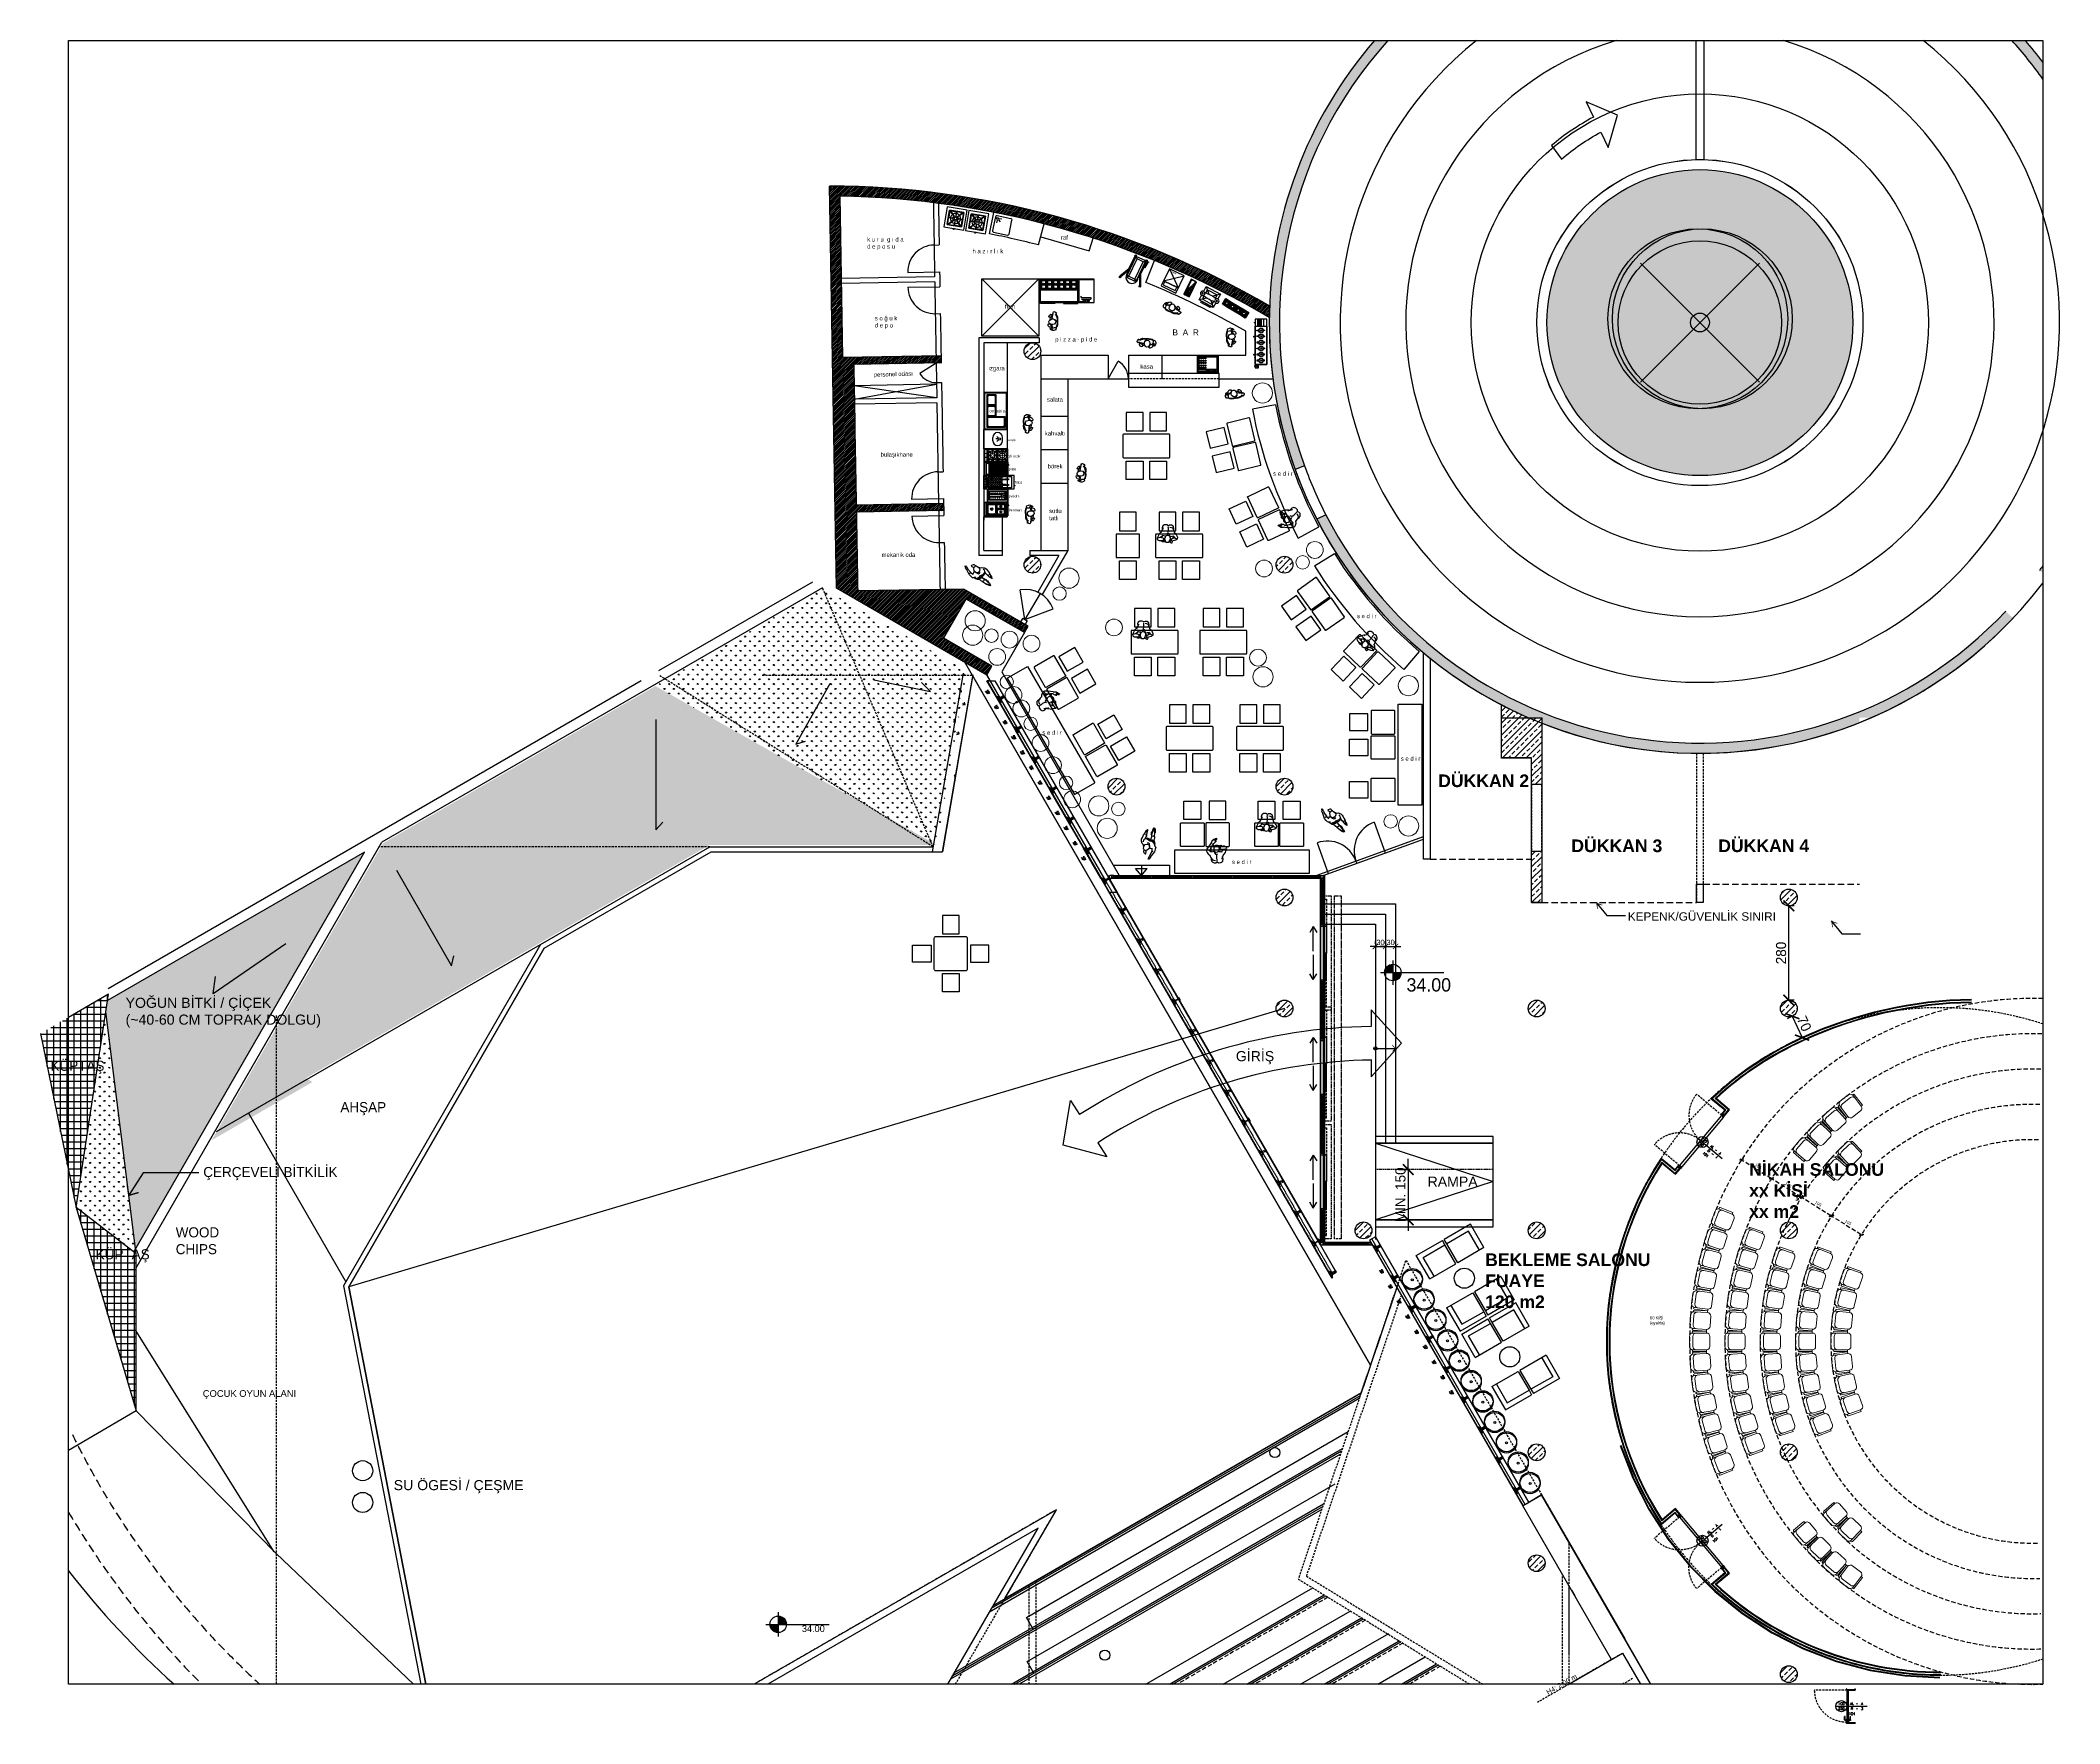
# Model space of a CAD drawing. Header units: centimetres. Extents: x -4936 to 1070, y -18359 to -13352.
import ezdxf
from ezdxf.enums import TextEntityAlignment as Align

# ---------------------------------------------------------------- set-up
doc = ezdxf.new("R2010")
doc.units = ezdxf.units.CM
doc.header["$MEASUREMENT"] = 0
for name, pattern in [('DASHED', [19.05, 12.7, -6.35]), ('DASHED2', [9.525, 6.35, -3.175]), ('HIDDEN', [9.525, 6.35, -3.175])]:
    doc.linetypes.add(name, pattern=pattern)
doc.layers.add('_BK_PEYZAJ_AVM', color=7, linetype='Continuous', lineweight=5, true_color=0x1d5e12)
for name, color, linetype in [('A-door-tag', 223, 'Continuous'), ('a-fixture', 2, 'Continuous'), ('A-kapi', 3, 'Continuous'), ('A-tefris', 21, 'Continuous'), ('A-yazi', 2, 'Continuous'), ('a_anno_text_p1', 1, 'Continuous'), ('a_anno_text_p2', 2, 'Continuous'), ('a_anno_text_spot', 1, 'Continuous'), ('a_anno_text_spot2', 2, 'Continuous'), ('a_anno_txt', 2, 'Continuous'), ('a_dim', 1, 'Continuous'), ('a_dim_carsi', 1, 'Continuous'), ('a_door_d', 1, 'DASHED2'), ('a_flor_drain', 1, 'Continuous'), ('a_furn', 1, 'Continuous'), ('a_glazing', 150, 'Continuous'), ('a_hatch_p1', 1, 'Continuous'), ('a_hatch_p8', 8, 'Continuous'), ('a_overhead', 1, 'DASHED2'), ('a_p1', 1, 'Continuous'), ('a_p1_d', 1, 'DASHED2'), ('a_p2', 2, 'Continuous'), ('a_p2_d', 2, 'DASHED'), ('a_p3', 3, 'Continuous'), ('a_p3_d', 3, 'DASHED2'), ('a_p4', 4, 'Continuous'), ('a_p5', 5, 'Continuous'), ('a_p8', 8, 'Continuous'), ('a_p8_d', 8, 'DASHED2'), ('a_pav_küçük', 1, 'Continuous'), ('a_ramp', 2, 'Continuous'), ('a_step', 2, 'Continuous'), ('a_trees', 2, 'Continuous'), ('E_lighting', 40, 'Continuous'), ('Kıtc-002 Çizgi', 7, 'Continuous'), ('m_equipment', 1, 'DASHED2'), ('S2000-002 Çizgi', 7, 'Continuous'), ('str_SNL_hatch', 1, 'Continuous'), ('str_SNL_wall_sheer', 5, 'Continuous'), ('TEFRIS', 12, 'Continuous'), ('wall', 255, 'Continuous')]:
    doc.layers.add(name, color=color, linetype=linetype)
doc.layers.add('A-door-tag-room', color=7, linetype='Continuous', plot=False)
doc.layers.add('yazı', color=30, linetype='Continuous', lineweight=9)
doc.styles.add('25', font='Arial.ttf', dxfattribs={"height": 25})
doc.styles.add('ARIAL', font='', dxfattribs={"height": 1})
doc.styles.add('romans', font='romans.shx')
doc.styles.get("Standard").update_dxf_attribs({"font": ''})
doc.styles.add('text-100', font='Arial Narrow.ttf', dxfattribs={"height": 18})
doc.styles.add('text-50', font='Arial Narrow.ttf', dxfattribs={"height": 9})
doc.styles.get('ARIAL').set_extended_font_data('@Arial Unicode MS')
doc.styles.get('Standard').set_extended_font_data('Futura Lt BT')
doc.dimstyles.new('olcu-50', dxfattribs={"dimtxt": 9, "dimasz": 10, "dimexe": 5, "dimexo": 5, "dimgap": 5, "dimtad": 1, "dimdec": 1, "dimrnd": 0.5, "dimzin": 9, "dimdsep": 46, "dimtxsty": 'text-50', "dimblk": 'OBLIQUE', "dimcen": 0, "dimdle": 5, "dimadec": 0, "dimazin": 0, "dimtfac": 1, "dimtdec": 1, "dimtix": 1, "dimtmove": 1, "dimatfit": 3, "dimldrblk": 'OBLIQUE', "dimfxl": 10, "dimfxlon": 1, "dimtolj": 1, "dimtzin": 1, "dimarcsym": 0})
doc.dimstyles.new('snl-100', dxfattribs={"dimtxt": 16, "dimasz": 16, "dimexe": 16, "dimexo": 8, "dimgap": 4, "dimtad": 1, "dimtoh": 1, "dimdec": 0, "dimzin": 0, "dimdsep": 46, "dimtxsty": 'Standard', "dimblk": 'ARCHTICK', "dimcen": 16, "dimdle": 16, "dimclrd": 256, "dimclre": 256, "dimclrt": 6, "dimadec": 0, "dimazin": 0, "dimtfac": 1, "dimtdec": 0, "dimtix": 1, "dimtmove": 0, "dimatfit": 0, "dimldrblk": 'ARCHTICK', "dimfxl": 1, "dimtolj": 1, "dimtzin": 0, "dimlwd": -1, "dimlwe": -1, "dimarcsym": 0})
doc.dimstyles.new('snl-200', dxfattribs={"dimtxt": 50, "dimasz": 32, "dimexe": 0, "dimexo": 16, "dimgap": 8, "dimtad": 1, "dimtoh": 1, "dimdec": 0, "dimzin": 0, "dimdsep": 46, "dimtxsty": 'Standard', "dimblk": 'ARCHTICK', "dimcen": 32, "dimclrd": 256, "dimclre": 256, "dimclrt": 256, "dimadec": 0, "dimazin": 0, "dimtfac": 1, "dimtdec": 0, "dimtix": 1, "dimtmove": 0, "dimatfit": 0, "dimldrblk": 'ARCHTICK', "dimfxl": 1, "dimtolj": 1, "dimtzin": 0, "dimlwd": -1, "dimlwe": -1, "dimarcsym": 0})
doc.dimstyles.get("Standard").update_dxf_attribs({"dimtxt": 0.18, "dimasz": 0.18, "dimexe": 0.18, "dimexo": 0.0625, "dimgap": 0.09, "dimtad": 0, "dimtih": 1, "dimtoh": 1, "dimdec": 4, "dimzin": 0, "dimdsep": 46, "dimtxsty": 'Standard', "dimcen": 0.09, "dimadec": 0, "dimazin": 0, "dimtfac": 1, "dimtdec": 4, "dimtofl": 0, "dimtmove": 0, "dimatfit": 3, "dimfxl": 1, "dimtolj": 1, "dimtzin": 0, "dimarcsym": 0})
pattern_1 = [(45, (-1315, -15506.79), (-17.67767, 17.67767), []), (45, (-1297.322, -15506.79), (-17.67767, 17.67767), [12.5, -6.25])]
pattern_2 = [(0, (-4936.366, -17428.414), (0, 20), []), (90, (-4936.366, -17428.414), (-20, 1e-15), [])]
pattern_3 = [(90, (-4847.722, -16965.613), (-14.142136, 14.142136), [3.75, -24.53427]), (45, (-4847.722, -16965.613), (-14.14214, 14.14214), [3.75, -16.25]), (135, (-4847.722, -16965.613), (-14.14214, -14.14214), [3.75, -16.25])]
pattern_4 = [(90, (-4847.722, -16965.613), (-14.142136, 14.142136), [3.75, -24.53427]), (45, (-4847.722, -16965.613), (-14.14214, 14.14214), [3.75, -16.25]), (135, (-4847.722, -16965.613), (-14.14214, -14.14214), [3.75, -16.25])]
pattern_5 = [(307.5, (-5271.4676, -9964.494), (0.96341188, 0.03149668), [0, -0.76, 0, -0.85, 0, -0.8125]), (277.5, (-5271.4676, -9964.494), (1.41107303, -0.88488835), [0, -0.41, 0, -0.685, 0, -0.2625]), (237.5, (-5271.4676, -9963.879), (0.00282953, -1.55707093), [0, -0.25, 0, -0.9, 0, -1.175]), (227.5, (-5271.4676, -9963.879), (0.43883778, -1.5030633), [0, -0.125, 0, -0.59, 0, -0.675])]
pattern_6 = [(135, (2939.0286, -18229.9296), (-3.367596, -3.367596), []), (225, (2939.0286, -18229.9296), (3.367596, -3.367596), [])]

# ---------------------------------------------------------------- blocks, each defined once
blk = doc.blocks.new('A$C6B126162')
for points in [[(0.5, 0), (0.5, -2.2), (10.5, -4.9), (10.5, -7), (9.5, -7), (9.5, -5.6), (0, -3.1), (-9.5, -5.6), (-9.5, -7), (-10.5, -7), (-10.5, -4.9), (-0.5, -2.2), (-0.5, 0), (0.5, 0)], [(-11.5, -7), (-11.5, -8), (-8.5, -8), (-8.5, -8), (-8.5, -7), (-11.5, -7), (-11.5, -7)], [(8.5, -7), (8.5, -8), (11.5, -8), (11.5, -8), (11.5, -7), (8.5, -7), (8.5, -7)]]:
    blk.add_lwpolyline(points)
blk = doc.blocks.new('A$C02EF1839')
for points in [[(6, 3), (6, 0), (0, 0), (0, 3), (1, 3), (1, 5), (0, 5), (0, 8), (6, 8), (6, 5)], [(6, 5), (5, 5), (5, 3), (6, 3)]]:
    blk.add_lwpolyline(points)
blk = doc.blocks.new('A$C2B115F83')
blk.add_lwpolyline([(0, 8), (0, 0), (6, 0), (6, 3), (4, 3), (4, 5), (6, 5), (6, 8)], close=True)
blk = doc.blocks.new('A$C1C56115A')
at = {"layer": 'a_door_d', "ltscale": 0.5}
blk.add_lwpolyline([(-7.5, 170), (12.5, 170), (12.5, -170), (-7.5, -170)], close=True, dxfattribs=at)
at = {"layer": 'a_door_d'}
for points in [[(-6.5, 80), (-6.5, 160), (-1.5, 160), (-1.5, 80)], [(-6.5, -80), (-6.5, -160), (-1.5, -160), (-1.5, -80)]]:
    blk.add_lwpolyline(points, close=True, dxfattribs=at)
at = {"layer": 'a_glazing'}
for points in [[(-40.8, 78.8), (-51.3, 61.5)], [(-40.8, 5.4), (-40.8, 78.8)], [(-40.8, 78.8), (-30.2, 61.5)], [(-40.8, -5.4), (-40.8, -78.8)], [(-40.8, -78.8), (-51.3, -61.5)], [(-40.8, -78.8), (-30.2, -61.5)]]:
    blk.add_lwpolyline(points, dxfattribs=at)
at = {"layer": 'a_p2'}
for points in [[(-6.5, 0), (-6.5, 80), (-1.5, 80), (-1.5, 0)], [(-6.5, 0), (-6.5, -80), (-1.5, -80), (-1.5, 0)]]:
    blk.add_lwpolyline(points, close=True, dxfattribs=at)
blk = doc.blocks.new('A$C65777083')
for points in [[(3, 0), (-3, 0), (-3, 12), (3, 12)], [(2.5, 0.5), (-2.5, 0.5), (-2.5, 11.5), (2.5, 11.5)]]:
    blk.add_lwpolyline(points, close=True)
for points in [[(2.5, 11.5), (-2.5, 0.5)], [(-2.5, 11.5), (2.5, 0.5)]]:
    blk.add_lwpolyline(points)
blk = doc.blocks.new('A$C30884E47')
for p, q in [((-5, 15), (-5, 14.5)), ((-5, 0), (-5, 0.5)), ((5, 14.5), (5, 15)), ((5, 0), (5, 0.5))]:
    blk.add_line(p, q)
for points in [[(-5, 15), (5, 15)], [(-5, 14.5), (-0.25, 14.5)], [(-5, 0.5), (-0.25, 0.5)], [(-5, 0), (5, 0)], [(-0.25, 14.5), (-0.25, 0.5)], [(0.25, 14.5), (5, 14.5)], [(0.25, 14.5), (0.25, 0.5)], [(0.25, 0.5), (5, 0.5)]]:
    blk.add_lwpolyline(points)
blk = doc.blocks.new('A$C7DFD5307')
blk.add_circle((0, 0), 10)
blk = doc.blocks.new('A$C47794B28')
at = {"layer": 'str_SNL_hatch'}
h = blk.add_hatch(dxfattribs=at)
h.set_pattern_fill('ANSI33', color=256, scale=100, style=0)
h.set_pattern_definition([(45, (-1153.641, -4045.18), (-17.67767, 17.67767), []), (45, (-1135.964, -4045.18), (-17.67767, 17.67767), [12.5, -6.25])])
edge = h.paths.add_edge_path()
edge.add_arc((0, 0), 25, 0, 360)
at = {"layer": 'str_SNL_wall_sheer'}
blk.add_circle((0, 0), 25, dxfattribs=at)
blk = doc.blocks.new('*U16')
at = {"layer": 'a_anno_text_spot2'}
h = blk.add_hatch(color=256, dxfattribs=at)
h.paths.add_polyline_path([(-22.9, 24.6, 0.414214), (-47.6, 0), (-22.9, 0)])
h.paths.add_polyline_path([(-22.9, 0), (-22.9, -24.6, 0.414214), (1.7, 0)])
for p, q in [((-59.2, 0), (128.7, 0)), ((-22.9, 36.2), (-22.9, -36.2))]:
    blk.add_line(p, q, dxfattribs=at)
blk.add_circle((-22.9, 0), 24.6, dxfattribs=at)
for tag, p in [('MIMARI_KOT', (18.1, 21.6)), ('STATIK_KOT', (17.8, -56.5))]:
    blk.add_attdef(tag, p, '', height=39.6, dxfattribs=at)
blk = doc.blocks.new('kot')
h = blk.add_hatch(color=256)
h.paths.add_polyline_path([(0, 0), (-9.7, 0, 0.414214), (0, -9.7)])
h.paths.add_polyline_path([(0, 9.7), (0, 0), (9.7, 0, 0.414214)])
for p, q in [((-14.3, 0), (59.7, 0)), ((0, 14.3), (0, -14.3))]:
    blk.add_line(p, q)
blk.add_circle((0, 0), 9.7)
for tag, p in [('KOT', (13.5, 3.6)), ('txt', (13.5, -19.1))]:
    blk.add_attdef(tag, p, '', height=16)
blk = doc.blocks.new('A$C31D46484')
for points in [[(-176.8, 176.8), (176.8, -176.8)], [(176.8, 176.8), (-176.8, -176.8)]]:
    blk.add_lwpolyline(points)
blk = doc.blocks.new('A$C2A6D2553')
for centre, radius in [((-4.2, 7.4), 178.3), ((4.8, 7.4), 178.3), ((0, 0), 18.6)]:
    blk.add_circle(centre, radius)
blk = doc.blocks.new('_ArchTick')
at = {"const_width": 0.15}
blk.add_lwpolyline([(-0.5, -0.5), (0.5, 0.5)], dxfattribs=at)
blk = doc.blocks.new('*D24')
at = {"layer": 'a_dim_carsi', "transparency": 16777216}
for p, q in [((280.5, -15926.9), (264.5, -15926.9)), ((264.5, -16206.9), (264.5, -15926.9)), ((280.2, -16206.9), (264.5, -16206.9))]:
    blk.add_line(p, q, dxfattribs=at)
at = {"layer": 'Defpoints', "color": 0, "transparency": 16777216}
for p in [(264.5, -15926.9), (264.5, -15926.9), (264.2, -16206.9)]:
    blk.add_point(p, dxfattribs=at)
at = {"layer": 'a_dim_carsi', "transparency": 16777216, "xscale": 32, "yscale": 32, "zscale": 32}
for p, rotation in [((264.5, -15926.9), 90), ((264.5, -16206.9), 270)]:
    blk.add_blockref('_ArchTick', p, dxfattribs=dict(at, rotation=rotation))
at = {"layer": 'a_dim_carsi', "transparency": 16777216, "insert": (241.5, -16066.9), "char_height": 30, "attachment_point": 5, "rotation": 90}
blk.add_mtext('\\A1;280', dxfattribs=at)
blk = doc.blocks.new('A$C16263C27')
at = {"ltscale": 0.5}
for centre, radius in [((-0.1, 3.5), 30), ((-0.1, -0.4), 30), ((0, 0), 3)]:
    blk.add_circle(centre, radius, dxfattribs=at)
blk = doc.blocks.new('A$C15A73B03')
at = {"ltscale": 0.5}
for p, q in [((90, -15), (90, 0)), ((90, -80), (90, -15)), ((0, -80), (90, -80))]:
    blk.add_line(p, q, dxfattribs=at)
for points in [[(0, -80), (0, 0), (90, 0)], [(15, -80), (15, -15), (90, -15)]]:
    blk.add_lwpolyline(points, dxfattribs=at)
blk = doc.blocks.new('koltuk')
at = {"color": 0, "linetype": 'Continuous', "lineweight": 13}
for p, q in [((0, -15), (0, 15)), ((50, 30), (10, 30)), ((10, 25), (50, 25)), ((10, 15), (10, -15)), ((50, 25), (50, 30)), ((60, 15), (60, -15)), ((50, -25), (10, -25)), ((50, -30), (10, -30)), ((50, -25), (50, -30))]:
    blk.add_line(p, q, dxfattribs=at)
for centre, radius, start, end in [((10, 15), 10, 89.999957, 180.000043), ((10, 27.5), 2.5, 90, 270), ((20, 15), 10, 89.999957, 180.000043), ((50, 15), 10, 359.999957, 90.000043), ((10, -15.0001), 10, 179.999957, 270.000043), ((10, -27.5), 2.5, 90, 270), ((20, -15.0001), 10, 179.999957, 270.000043), ((50, -15.0001), 10, 269.999957, 0.000043)]:
    blk.add_arc(centre, radius, start, end, dxfattribs=at)
blk = doc.blocks.new('A$C2D4A60B7')
at = {"layer": 'A-kapi', "ltscale": 0.5}
h = blk.add_hatch(dxfattribs=at)
h.set_pattern_fill('ANSI31', color=8, scale=2)
h.paths.add_polyline_path([(6, 2), (4, 2), (4, 5), (1.5, 5), (1.5, 3), (3, 3), (3, -3), (1.5, -3), (1.5, -4.8), (8, -4.8), (8, -2.5), (6, -2.5)])
h = blk.add_hatch(dxfattribs=at)
h.set_pattern_fill('ANSI31', color=8, scale=2)
h.paths.add_polyline_path([(199.4, -2.5), (199.4, -5), (205.9, -5), (205.9, -3), (204.4, -3), (204.4, 3), (205.9, 3), (205.9, 5), (203.4, 5), (203.4, 2), (201.4, 2), (201.4, -2.5)])
at = {"layer": 'A-kapi', "color": 8, "linetype": 'HIDDEN'}
for p, q in [((6, 2), (6, 99.7)), ((201.4, 2), (201.4, 99.7))]:
    blk.add_line(p, q, dxfattribs=at)
at = {"layer": 'A-kapi', "ltscale": 0.5}
blk.add_line((103.7, -5), (103.7, 2), dxfattribs=at)
for points in [[(0, -3), (0, 3), (3, 3), (3, -3)], [(204.4, -3), (204.4, 3), (207.4, 3), (207.4, -3)]]:
    blk.add_lwpolyline(points, close=True, dxfattribs=at)
for points in [[(1.5, 3), (1.5, 5), (4, 5), (4, 2), (6, 2), (6, -2.5), (8, -2.5), (8, -5), (1.5, -5), (1.5, -3), (3, -3), (3, 3), (3, 3), (1.5, 3)], [(6, 2), (201.4, 2), (201.4, -2.5), (199.4, -2.5), (199.4, -5), (8, -5), (8, -2.5), (6, -2.5), (6, 2)], [(205.9, 3), (205.9, 5), (203.4, 5), (203.4, 2), (201.4, 2), (201.4, -2.5), (199.4, -2.5), (199.4, -5), (205.9, -5), (205.9, -3), (204.4, -3), (204.4, 3), (204.4, 3), (205.9, 3)]]:
    blk.add_lwpolyline(points, dxfattribs=at)
at = {"layer": 'A-kapi', "color": 8, "linetype": 'HIDDEN'}
for centre, start, end in [((6, 2), 0, 90), ((201.4, 2), 90, 180)]:
    blk.add_arc(centre, 97.7, start, end, dxfattribs=at)
blk = doc.blocks.new('doortag')
at = {"layer": 'A-door-tag'}
blk.add_line((-66, 0), (120, 0), dxfattribs=at)
at = {"layer": 'A-door-tag', "color": 8}
blk.add_circle((-33, 0), 33, dxfattribs=at)
at = {"layer": 'A-door-tag', "style": 'romans'}
for p in [(60, 15), (60, -15)]:
    blk.add_text('-', height=15, dxfattribs=at).set_placement(p, align=Align.MIDDLE_CENTER)
for tag, p in [('EN', (-33, 15)), ('KASA', (30, 15)), ('KNT', (90, 15)), ('YUKS', (-33, -15)), ('YON', (30, -15)), ('AKS', (90, -15))]:
    blk.add_attdef(tag, text='', height=15, dxfattribs=at).set_placement(p, align=Align.MIDDLE_CENTER)
at = {"layer": 'A-door-tag-room', "style": 'romans'}
blk.add_attdef('MAHAL', text='', height=15, dxfattribs=at).set_placement((30, -45), align=Align.MIDDLE_CENTER)
blk = doc.blocks.new('*U22')
at = {"layer": 'A-kapi'}
for p, q in [((-3.8, 0.1), (-3.8, 0.8)), ((-2.8, 0.7), (-2.8, 0.1)), ((0, -4.4), (0, 0.8)), ((96, -4.4), (96, 0.8)), ((96, -4.1), (96, 0.8)), ((99.6, 0.9), (96.1, 0.9)), ((97.8, -24.7), (97.8, 0.7)), ((98.8, 0.7), (98.8, 0.1)), ((99.8, 0.1), (99.8, 0.8)), ((-3.1, 0), (-3.7, 0)), ((-2.9, -24), (-3.6, -24)), ((-3.6, -24.1), (-3.6, -24.8)), ((-3.5, -24.9), (0, -24.9)), ((-2.8, 0), (-3.1, 0)), ((-2.7, -24), (-2.9, -24)), ((-2.6, -24.7), (-2.6, -24.1)), ((-1.8, -24.7), (-2.6, -24.7)), ((0, -6), (1.4, -6)), ((0, -6), (0, -24.9)), ((0.2, -4.6), (0.8, -4.6)), ((0.6, -4.6), (1.4, -4.6)), ((1.5, -5.9), (1.5, -4.8)), ((94.5, -5.9), (94.5, -4.8)), ((95.8, -4.6), (94.6, -4.6)), ((96, -6), (94.6, -6)), ((96, -6), (96, -24.9)), ((99.5, -24.9), (96, -24.9)), ((97.8, -24.7), (98.6, -24.7)), ((98.6, -24.7), (98.6, -24.1)), ((98.7, -24), (99.3, -24)), ((98.8, 0), (99.1, 0)), ((99.1, 0), (99.7, 0)), ((99.3, -24), (99.6, -24)), ((99.6, -24.1), (99.6, -24.8))]:
    blk.add_line(p, q, dxfattribs=at)
at = {"layer": 'A-kapi', "ltscale": 3}
for p, q in [((-3.6, 0.9), (-0.1, 0.9)), ((-2.8, 0.7), (-1.8, 0.7)), ((-1.8, 0.7), (-1.8, -24.7)), ((0, 0), (96, 0)), ((98.8, 0.7), (97.8, 0.7)), ((0, -4), (96, -4))]:
    blk.add_line(p, q, dxfattribs=at)
at = {"layer": 'A-kapi', "color": 20, "ltscale": 3}
for p, q in [((89, 7), (78.9, 7)), ((78.9, 5.2), (78.9, 7)), ((88, 5.2), (78.9, 5.2)), ((92.5, 0.5), (87.5, 0.5)), ((89, 4.2), (89, 2.1)), ((91, 2.1), (91, 5)), ((88, -9.2), (78.9, -9.2)), ((78.9, -9.2), (78.9, -11)), ((89, -11), (78.9, -11)), ((92.5, -4.5), (87.5, -4.5)), ((89, -8.2), (89, -6.1)), ((91, -6.1), (91, -9))]:
    blk.add_line(p, q, dxfattribs=at)
at = {"layer": 'A-kapi', "color": 8, "linetype": 'HIDDEN'}
blk.add_lwpolyline([(0, 0), (0, 96, -0.414213), (96, 0)], format="xyb", dxfattribs=at)
at = {"layer": 'A-kapi', "ltscale": 3}
for points in [[(-2, 0), (-2, -24)], [(98, 0), (98, -24)]]:
    blk.add_lwpolyline(points, dxfattribs=at)
at = {"layer": 'A-kapi'}
for centre, radius, start, end in [((-3.6, 0.8), 0.15, 90, 180), ((-3.7, 0.1), 0.07, 180, 270), ((-2.8, 0.1), 0.07, 270, 0), ((96.1, 0.8), 0.15, 90, 180), ((98.8, 0.1), 0.07, 180, 270), ((99.6, 0.8), 0.15, 0, 90), ((99.7, 0.1), 0.07, 270, 0), ((-3.6, -24.1), 0.07, 90, 180), ((-3.5, -24.8), 0.15, 180, 270), ((-2.7, -24.1), 0.07, 0, 90), ((0.2, -4.4), 0.2, 180, 270), ((1.4, -4.8), 0.15, 0, 90), ((1.4, -5.9), 0.15, 270, 0), ((94.6, -4.8), 0.15, 90, 180), ((94.6, -5.9), 0.15, 180, 270), ((95.8, -4.4), 0.2, 270, 0), ((98.7, -24.1), 0.07, 90, 180), ((99.5, -24.8), 0.15, 270, 0), ((99.6, -24.1), 0.07, 0, 90)]:
    blk.add_arc(centre, radius, start, end, dxfattribs=at)
at = {"layer": 'A-kapi', "ltscale": 3}
blk.add_arc((-0.1, 0.8), 0.15, 0, 90, dxfattribs=at)
at = {"layer": 'A-kapi', "color": 20, "ltscale": 3}
for centre, radius, start, end in [((87.9, -0.2), 0.859, 121.23734, 163.23631), ((86.7, 2.8), 2.47, 289.57084, 338.05854), ((88, 4.2), 1, 0, 90), ((89, 5), 2, 0, 90), ((88.5, 2.1), 0.5, 338.05854, 0), ((91.5, 2.1), 0.5, 180, 201.94146), ((93.3, 2.8), 2.47, 201.94146, 250.42916), ((92.1, -0.2), 0.859, 16.76369, 58.76266), ((87.9, -3.8), 0.859, 196.76369, 238.76266), ((86.7, -6.8), 2.47, 21.94146, 70.42916), ((88, -8.2), 1, 270, 0), ((88.5, -6.1), 0.5, 0, 21.94146), ((89, -9), 2, 270, 0), ((93.3, -6.8), 2.47, 109.57084, 158.05854), ((91.5, -6.1), 0.5, 158.05854, 180), ((92.1, -3.8), 0.859, 301.23734, 343.23631)]:
    blk.add_arc(centre, radius, start, end, dxfattribs=at)
blk = doc.blocks.new('_Oblique')
at = {"color": 0, "linetype": 'ByBlock', "lineweight": -2}
blk.add_line((-0.5, -0.5), (0.5, 0.5), dxfattribs=at)
blk = doc.blocks.new('*D25')
at = {"layer": 'A-tefris', "color": 0, "linetype": 'HIDDEN', "lineweight": -2, "ltscale": 2, "transparency": 16777216}
for p, q in [((387.1, -16846), (484.7, -16907)), ((391.4, -16848.7), (388.7, -16852.9)), ((480.4, -16904.3), (477.8, -16908.5))]:
    blk.add_line(p, q, dxfattribs=at)
at = {"layer": 'Defpoints', "color": 0, "linetype": 'HIDDEN', "ltscale": 2, "transparency": 16777216}
for p in [(391.4, -16848.7), (480.4, -16904.3), (480.4, -16904.3)]:
    blk.add_point(p, dxfattribs=at)
at = {"layer": 'A-tefris', "color": 0, "linetype": 'HIDDEN', "lineweight": -2, "ltscale": 2, "transparency": 16777216, "xscale": 10, "yscale": 10, "zscale": 10}
for p, rotation in [((391.4, -16848.7), 148.009418821859), ((480.4, -16904.3), 328.009418821859)]:
    blk.add_blockref('_Oblique', p, dxfattribs=dict(at, rotation=rotation))
at = {"layer": 'A-tefris', "color": 0, "linetype": 'HIDDEN', "ltscale": 2, "transparency": 16777216, "insert": (441, -16868.3), "char_height": 9, "attachment_point": 5, "rotation": 328.00942, "style": 'text-50'}
blk.add_mtext('\\A1;105', dxfattribs=at)
blk = doc.blocks.new('*D26')
at = {"layer": 'A-tefris', "color": 0, "linetype": 'HIDDEN', "lineweight": -2, "ltscale": 2, "transparency": 16777216}
for p, q in [((298.1, -16790.4), (395.6, -16851.3)), ((302.3, -16793), (299.7, -16797.3)), ((391.4, -16848.7), (388.7, -16852.9))]:
    blk.add_line(p, q, dxfattribs=at)
at = {"layer": 'Defpoints', "color": 0, "linetype": 'HIDDEN', "ltscale": 2, "transparency": 16777216}
for p in [(302.3, -16793), (391.4, -16848.7), (391.4, -16848.7)]:
    blk.add_point(p, dxfattribs=at)
at = {"layer": 'A-tefris', "color": 0, "linetype": 'HIDDEN', "lineweight": -2, "ltscale": 2, "transparency": 16777216, "xscale": 10, "yscale": 10, "zscale": 10}
for p, rotation in [((302.3, -16793), 148.0094188218623), ((391.4, -16848.7), 328.0094188218623)]:
    blk.add_blockref('_Oblique', p, dxfattribs=dict(at, rotation=rotation))
at = {"layer": 'A-tefris', "color": 0, "linetype": 'HIDDEN', "ltscale": 2, "transparency": 16777216, "insert": (351.9, -16812.7), "char_height": 9, "attachment_point": 5, "rotation": 328.00942, "style": 'text-50'}
blk.add_mtext('\\A1;105', dxfattribs=at)
blk = doc.blocks.new('*D27')
at = {"layer": 'A-tefris', "color": 0, "linetype": 'HIDDEN', "lineweight": -2, "ltscale": 2, "transparency": 16777216}
for p, q in [((209, -16734.8), (306.6, -16795.7)), ((213.3, -16737.4), (210.6, -16741.7)), ((302.3, -16793), (299.7, -16797.3))]:
    blk.add_line(p, q, dxfattribs=at)
at = {"layer": 'Defpoints', "color": 0, "linetype": 'HIDDEN', "ltscale": 2, "transparency": 16777216}
for p in [(213.3, -16737.4), (302.3, -16793), (302.3, -16793)]:
    blk.add_point(p, dxfattribs=at)
at = {"layer": 'A-tefris', "color": 0, "linetype": 'HIDDEN', "lineweight": -2, "ltscale": 2, "transparency": 16777216, "xscale": 10, "yscale": 10, "zscale": 10}
for p, rotation in [((213.3, -16737.4), 148.009418821859), ((302.3, -16793), 328.009418821859)]:
    blk.add_blockref('_Oblique', p, dxfattribs=dict(at, rotation=rotation))
at = {"layer": 'A-tefris', "color": 0, "linetype": 'HIDDEN', "ltscale": 2, "transparency": 16777216, "insert": (262.9, -16757.1), "char_height": 9, "attachment_point": 5, "rotation": 328.00942, "style": 'text-50'}
blk.add_mtext('\\A1;105', dxfattribs=at)
blk = doc.blocks.new('*D28')
at = {"layer": 'A-tefris', "color": 0, "linetype": 'HIDDEN', "lineweight": -2, "ltscale": 2, "transparency": 16777216}
for p, q in [((120, -16679.1), (217.5, -16740.1)), ((124.2, -16681.8), (121.6, -16686)), ((213.3, -16737.4), (210.6, -16741.7))]:
    blk.add_line(p, q, dxfattribs=at)
at = {"layer": 'Defpoints', "color": 0, "linetype": 'HIDDEN', "ltscale": 2, "transparency": 16777216}
for p in [(124.2, -16681.8), (213.3, -16737.4), (213.3, -16737.4)]:
    blk.add_point(p, dxfattribs=at)
at = {"layer": 'A-tefris', "color": 0, "linetype": 'HIDDEN', "lineweight": -2, "ltscale": 2, "transparency": 16777216, "xscale": 10, "yscale": 10, "zscale": 10}
for p, rotation in [((124.2, -16681.8), 148.0094188218623), ((213.3, -16737.4), 328.0094188218623)]:
    blk.add_blockref('_Oblique', p, dxfattribs=dict(at, rotation=rotation))
at = {"layer": 'A-tefris', "color": 0, "linetype": 'HIDDEN', "ltscale": 2, "transparency": 16777216, "insert": (173.8, -16701.5), "char_height": 9, "attachment_point": 5, "rotation": 328.00942, "style": 'text-50'}
blk.add_mtext('\\A1;105', dxfattribs=at)
blk = doc.blocks.new('*D29')
at = {"layer": 'a_dim_carsi', "transparency": 16777216}
for p, q in [((260.3, -16261.3), (274.9, -16254.7)), ((274.9, -16254.7), (303.8, -16318.5)), ((318.4, -16311.8), (303.8, -16318.5))]:
    blk.add_line(p, q, dxfattribs=at)
at = {"layer": 'Defpoints', "color": 0, "transparency": 16777216}
for p in [(274.9, -16254.7), (303.8, -16318.5), (303.8, -16318.5)]:
    blk.add_point(p, dxfattribs=at)
at = {"layer": 'a_dim_carsi', "transparency": 16777216, "xscale": 32, "yscale": 32, "zscale": 32}
for p, rotation in [((274.9, -16254.7), 114.4300034137057), ((303.8, -16318.5), 294.4300034137057)]:
    blk.add_blockref('_ArchTick', p, dxfattribs=dict(at, rotation=rotation))
at = {"layer": 'a_dim_carsi', "transparency": 16777216, "insert": (310.3, -16277.1), "char_height": 30, "attachment_point": 5, "rotation": 294.43}
blk.add_mtext('\\A1;70', dxfattribs=at)
blk = doc.blocks.new('*D30')
at = {"layer": 'a_dim', "ltscale": 0.5, "transparency": 16777216}
for p, q in [((-965.2, -16039.4), (-965.2, -16031.4)), ((-935.2, -16039.4), (-935.2, -16031.4)), ((-965.2, -16047.4), (-981.2, -16047.4)), ((-965.2, -16047.4), (-935.2, -16047.4)), ((-935.2, -16047.4), (-919.2, -16047.4))]:
    blk.add_line(p, q, dxfattribs=at)
at = {"layer": 'Defpoints', "color": 0, "ltscale": 0.5, "transparency": 16777216}
for p in [(-965.2, -16047.4), (-935.2, -16047.4), (-935.2, -16047.4)]:
    blk.add_point(p, dxfattribs=at)
at = {"layer": 'a_dim', "ltscale": 0.5, "transparency": 16777216, "xscale": 16, "yscale": 16, "zscale": 16}
blk.add_blockref('_ArchTick', (-965.2, -16047.4), dxfattribs=at)
at = {"layer": 'a_dim', "ltscale": 0.5, "transparency": 16777216, "xscale": 16, "yscale": 16, "zscale": 16, "rotation": 180}
blk.add_blockref('_ArchTick', (-935.2, -16047.4), dxfattribs=at)
at = {"layer": 'a_dim', "color": 6, "ltscale": 0.5, "transparency": 16777216, "insert": (-950.2, -16035.4), "char_height": 16, "attachment_point": 5}
blk.add_mtext('\\A1;30', dxfattribs=at)
blk = doc.blocks.new('*D31')
at = {"layer": 'a_dim', "ltscale": 0.5, "transparency": 16777216}
for p, q in [((-935.2, -16039.4), (-935.2, -16031.4)), ((-905.2, -16039.4), (-905.2, -16031.4)), ((-935.2, -16047.4), (-951.2, -16047.4)), ((-935.2, -16047.4), (-905.2, -16047.4)), ((-905.2, -16047.4), (-889.2, -16047.4))]:
    blk.add_line(p, q, dxfattribs=at)
at = {"layer": 'Defpoints', "color": 0, "ltscale": 0.5, "transparency": 16777216}
for p in [(-935.2, -16047.4), (-905.2, -16047.4), (-905.2, -16047.4)]:
    blk.add_point(p, dxfattribs=at)
at = {"layer": 'a_dim', "ltscale": 0.5, "transparency": 16777216, "xscale": 16, "yscale": 16, "zscale": 16}
blk.add_blockref('_ArchTick', (-935.2, -16047.4), dxfattribs=at)
at = {"layer": 'a_dim', "ltscale": 0.5, "transparency": 16777216, "xscale": 16, "yscale": 16, "zscale": 16, "rotation": 180}
blk.add_blockref('_ArchTick', (-905.2, -16047.4), dxfattribs=at)
at = {"layer": 'a_dim', "color": 6, "ltscale": 0.5, "transparency": 16777216, "insert": (-920.2, -16035.4), "char_height": 16, "attachment_point": 5}
blk.add_mtext('\\A1;30', dxfattribs=at)
blk = doc.blocks.new('*D32')
at = {"layer": 'a_dim_carsi', "transparency": 16777216}
for p, q in [((-867.6, -16711), (-867.6, -16679)), ((-896.9, -16711), (-867.6, -16711)), ((-867.6, -16711), (-867.6, -16861)), ((-896.9, -16861), (-867.6, -16861)), ((-867.6, -16861), (-867.6, -16893))]:
    blk.add_line(p, q, dxfattribs=at)
at = {"layer": 'Defpoints', "color": 0, "transparency": 16777216}
for p in [(-912.9, -16711), (-912.9, -16861), (-867.6, -16861)]:
    blk.add_point(p, dxfattribs=at)
at = {"layer": 'a_dim_carsi', "transparency": 16777216, "xscale": 32, "yscale": 32, "zscale": 32}
for p, rotation in [((-867.6, -16711), 270), ((-867.6, -16861), 90)]:
    blk.add_blockref('_ArchTick', p, dxfattribs=dict(at, rotation=rotation))
at = {"layer": 'a_dim_carsi', "transparency": 16777216, "insert": (-890.6, -16786), "char_height": 30, "attachment_point": 5, "rotation": 90}
blk.add_mtext('\\A1;MIN. 150', dxfattribs=at)
blk = doc.blocks.new('snl_arow_60')
blk.add_hatch(color=256).paths.add_polyline_path([(0, 0), (-1.73, 1), (-1.83, 0.83), (-0.4, 0), (-1.83, -0.83), (-1.73, -1)])
blk.add_lwpolyline([(0, 0), (-1, 0)])
blk = doc.blocks.new('cfcfcfcfc')
for p, q in [((220710, -32194.4), (220710.7, -32191.5)), ((220710.7, -32191.5), (220711.9, -32189.9)), ((220711.8, -32190), (220712.4, -32187.4)), ((220711.9, -32189.9), (220715.9, -32187.4)), ((220712.4, -32187.4), (220713.5, -32187.1)), ((220713.5, -32187.1), (220714, -32187.7)), ((220714, -32187.7), (220713.9, -32188.6)), ((220715.9, -32187.4), (220719, -32187.5)), ((220717.7, -32190.9), (220719.9, -32187.9)), ((220719, -32187.5), (220719.7, -32187)), ((220719.7, -32187), (220720.3, -32185.8)), ((220719.9, -32187.9), (220726.1, -32185.4)), ((220720.3, -32185.8), (220726, -32182.9)), ((220726, -32182.9), (220733.4, -32182.5)), ((220726.1, -32185.4), (220732.8, -32184.1)), ((220731.8, -32196.1), (220732.8, -32191.4)), ((220732.8, -32184.1), (220737.8, -32183.9)), ((220732.8, -32191.4), (220735.6, -32187.6)), ((220732.8, -32191.4), (220737.7, -32187.9)), ((220733.4, -32182.5), (220736.8, -32183)), ((220735.6, -32187.6), (220739.5, -32186.9)), ((220736.8, -32183), (220743, -32182)), ((220737.8, -32183.9), (220736.8, -32183)), ((220737.7, -32187.9), (220743, -32188.2)), ((220737.8, -32183.9), (220744.1, -32183.5)), ((220738, -32186.1), (220737.8, -32183.9)), ((220743, -32182), (220748.5, -32182)), ((220743, -32188.2), (220746.7, -32191.1)), ((220744.1, -32183.5), (220749.4, -32183.8)), ((220746.7, -32191.1), (220747.2, -32191.7)), ((220747.2, -32191.7), (220748.4, -32195.6)), ((220748.5, -32182), (220754, -32183.2)), ((220749.4, -32183.8), (220755.7, -32185.4)), ((220754, -32183.2), (220757.2, -32185.8)), ((220755.7, -32185.4), (220757.5, -32186.9)), ((220757.2, -32185.8), (220759.5, -32185.3)), ((220757.6, -32191.7), (220757.2, -32192.7)), ((220757.5, -32186.9), (220757.6, -32191.7)), ((220759.5, -32185.3), (220762, -32186)), ((220762, -32186), (220763.6, -32186.7)), ((220763.6, -32186.7), (220765.9, -32191.7)), ((220765.9, -32191.7), (220766.3, -32194.6)), ((220710.7, -32195.7), (220710, -32194.4)), ((220712.6, -32196.7), (220710.7, -32195.7)), ((220716.2, -32196.4), (220712.6, -32196.7)), ((220712.6, -32196.7), (220714, -32197.3)), ((220714, -32197.3), (220715.1, -32198)), ((220715.1, -32198), (220715.9, -32197.1)), ((220715.9, -32197.1), (220715.3, -32196.5)), ((220717.1, -32196.4), (220716.2, -32196.4)), ((220721.7, -32199.4), (220717.1, -32196.4)), ((220718.3, -32198), (220718.4, -32197.2)), ((220718.3, -32203.2), (220718.3, -32198)), ((220719.5, -32204.6), (220718.3, -32203.2)), ((220721.4, -32206.8), (220719.5, -32204.6)), ((220725.8, -32198), (220721.3, -32197.5)), ((220723.4, -32207.9), (220721.4, -32206.8)), ((220728, -32203.4), (220721.7, -32199.4)), ((220726.1, -32208.4), (220723.4, -32207.9)), ((220732.1, -32199.5), (220725.8, -32198)), ((220726.9, -32208.2), (220726.1, -32208.4)), ((220727.2, -32205.7), (220726.9, -32208.2)), ((220727.5, -32203.1), (220727.2, -32205.7)), ((220733.8, -32204.5), (220728, -32203.4)), ((220732.1, -32199.5), (220731.8, -32196.1)), ((220735.6, -32205.2), (220732.1, -32199.5)), ((220735.1, -32204.4), (220733.8, -32204.5)), ((220737.7, -32207.1), (220735.6, -32205.2)), ((220740.2, -32207.8), (220737.7, -32207.1)), ((220743.9, -32207.3), (220740.2, -32207.8)), ((220745.6, -32206.1), (220743.9, -32207.3)), ((220747.2, -32203.8), (220745.6, -32206.1)), ((220747.1, -32206.9), (220747.7, -32204)), ((220747.1, -32209.1), (220747.1, -32206.9)), ((220747.7, -32209.5), (220747.1, -32209.1)), ((220748.6, -32198.9), (220747.2, -32203.8)), ((220748, -32202.6), (220747.5, -32202.6)), ((220747.7, -32204), (220748, -32202.6)), ((220749.7, -32209.8), (220747.7, -32209.5)), ((220754.1, -32199.3), (220748, -32202.6)), ((220748.4, -32195.6), (220748.6, -32198.9)), ((220748.6, -32198.9), (220752.6, -32198.2)), ((220750.8, -32210), (220749.7, -32209.8)), ((220753, -32209.2), (220750.8, -32210)), ((220755, -32207.9), (220753, -32209.2)), ((220755.8, -32196.9), (220754.1, -32199.3)), ((220756.4, -32206.5), (220755, -32207.9)), ((220758, -32194.7), (220755.8, -32196.9)), ((220756.9, -32203.3), (220756.4, -32206.5)), ((220757.6, -32200.7), (220756.9, -32203.3)), ((220757.4, -32195.3), (220757.5, -32198)), ((220757.5, -32198), (220757.6, -32200.7)), ((220759.8, -32195), (220758, -32194.7)), ((220761.1, -32196.2), (220759.8, -32195)), ((220760.4, -32200.1), (220762.2, -32196.7)), ((220760.6, -32201.8), (220760.4, -32200.1)), ((220760.8, -32202.7), (220760.6, -32201.8)), ((220760.7, -32203.4), (220760.8, -32203)), ((220761.6, -32203.4), (220760.7, -32203.4)), ((220760.8, -32203), (220761.2, -32201.9)), ((220762.2, -32196.7), (220761.1, -32196.2)), ((220761.2, -32201.9), (220761.4, -32200.9)), ((220762.1, -32203.1), (220761.6, -32203.4)), ((220763.3, -32201.8), (220762.1, -32203.1)), ((220764.4, -32200.1), (220763.3, -32201.8)), ((220765, -32197.9), (220764.4, -32200.1)), ((220766.3, -32194.6), (220765, -32197.9))]:
    blk.add_line(p, q)
blk = doc.blocks.new('ADSAFDF')
for p, q in [((21208.1, -21279.5), (21208.2, -21278.1)), ((21211.9, -21281.4), (21208.1, -21279.5)), ((21208.2, -21278.1), (21209.1, -21276.5)), ((21209.1, -21276.5), (21211, -21275.7)), ((21211, -21275.7), (21215.5, -21274.9)), ((21213.2, -21277.8), (21211.6, -21278.1)), ((21211.6, -21278.1), (21213.6, -21281)), ((21214.4, -21281.8), (21211.9, -21281.4)), ((21216.4, -21276.6), (21213.2, -21277.8)), ((21213.6, -21281), (21220.8, -21282.2)), ((21218.2, -21282.7), (21214.4, -21281.8)), ((21215.5, -21274.9), (21219.5, -21274.3)), ((21215.7, -21297.9), (21216.4, -21297.7)), ((21215.8, -21298.6), (21215.7, -21297.9)), ((21217.4, -21299.6), (21215.8, -21298.6)), ((21222.7, -21274.6), (21216.4, -21276.6)), ((21216.4, -21297.7), (21218.3, -21298.1)), ((21219.3, -21300.9), (21217.4, -21299.6)), ((21222.1, -21284.7), (21218.2, -21282.7)), ((21218.3, -21298.1), (21218.7, -21297.6)), ((21218.7, -21297.6), (21222.1, -21298)), ((21220.4, -21301.5), (21219.3, -21300.9)), ((21219.5, -21274.3), (21222.2, -21274.4)), ((21223.3, -21302.8), (21220.4, -21301.5)), ((21220.8, -21282.2), (21229.2, -21283.9)), ((21221.9, -21298.8), (21221.2, -21300)), ((21221.2, -21300), (21224.3, -21303.3)), ((21223, -21297.6), (21221.9, -21298.8)), ((21225, -21284.4), (21222.1, -21284.7)), ((21222.1, -21298), (21223, -21297.6)), ((21233.7, -21274.4), (21222.7, -21274.6)), ((21225.8, -21297.5), (21223, -21297.6)), ((21224.3, -21303.3), (21227.6, -21305.8)), ((21227.4, -21284.8), (21225, -21284.4)), ((21234.4, -21298.8), (21225.8, -21297.5)), ((21229.3, -21285.1), (21227.4, -21284.8)), ((21227.6, -21305.8), (21229.7, -21306.6)), ((21228.9, -21303.4), (21229.7, -21299.6)), ((21230.7, -21306.5), (21228.9, -21303.4)), ((21229.2, -21283.9), (21233.4, -21283.2)), ((21229.5, -21283.9), (21229.3, -21285.1)), ((21229.7, -21299.6), (21234.4, -21298.8)), ((21229.7, -21306.6), (21230.7, -21306.5)), ((21235.9, -21307.9), (21230.7, -21306.5)), ((21231.7, -21278.8), (21233.7, -21274.4)), ((21233.5, -21282.2), (21231.7, -21278.8)), ((21233.4, -21283.2), (21237, -21283.1)), ((21237, -21283.1), (21233.5, -21282.2)), ((21233.7, -21274.4), (21237.1, -21273.8)), ((21233.7, -21274.4), (21233.7, -21274.4)), ((21234.4, -21298.8), (21238.1, -21299.8)), ((21241, -21309.7), (21235.9, -21307.9)), ((21240.2, -21283.8), (21237, -21283.1)), ((21237.1, -21273.8), (21242.1, -21274.7)), ((21238.1, -21299.8), (21243, -21301.1)), ((21242, -21284.6), (21240.2, -21283.8)), ((21246.5, -21311.4), (21241, -21309.7)), ((21242.3, -21289.6), (21241.2, -21295.6)), ((21241.2, -21295.6), (21243, -21301.1)), ((21242.6, -21274.4), (21241.7, -21275.1)), ((21242, -21284.6), (21243.7, -21285.1)), ((21244.9, -21287.2), (21242.3, -21289.6)), ((21244.8, -21273.7), (21242.6, -21274.4)), ((21243, -21301.1), (21245.1, -21303.3)), ((21243.7, -21285.1), (21244.3, -21279.8)), ((21243.7, -21285.1), (21244.9, -21287.2)), ((21243.9, -21300.2), (21243.7, -21301.5)), ((21244.1, -21295), (21243.9, -21300.2)), ((21246.3, -21290.7), (21244.1, -21295)), ((21244.3, -21279.8), (21247.3, -21273.4)), ((21250.7, -21271.4), (21244.8, -21273.7)), ((21246.1, -21283.3), (21244.9, -21287.2)), ((21245.1, -21303.3), (21248.5, -21305.2)), ((21247.4, -21276), (21245.7, -21281.4)), ((21245.7, -21281.4), (21246.1, -21283.3)), ((21248.9, -21285.9), (21246.2, -21285.8)), ((21248.9, -21285.9), (21246.3, -21290.7)), ((21252.1, -21311.3), (21246.5, -21311.4)), ((21247.3, -21273.4), (21256.1, -21270.2)), ((21249.6, -21273.9), (21247.4, -21276)), ((21248.5, -21305.2), (21253.4, -21306.1)), ((21251.9, -21275.1), (21248.7, -21282.2)), ((21248.7, -21282.2), (21248.9, -21285.9)), ((21251.9, -21271.8), (21249.6, -21273.9)), ((21256.1, -21270.2), (21250.7, -21271.4)), ((21256.1, -21270.2), (21251.9, -21271.8)), ((21256.1, -21270.2), (21251.9, -21275.1)), ((21259.2, -21308), (21252.1, -21311.3)), ((21256.9, -21286.3), (21255.3, -21290)), ((21255.3, -21290), (21255.7, -21293.1)), ((21261.2, -21269.8), (21256.1, -21270.2)), ((21256.1, -21270.2), (21256.1, -21270.2)), ((21261.1, -21285.6), (21256.9, -21286.3)), ((21257.3, -21272.4), (21261, -21269.8)), ((21258.6, -21294.3), (21259.6, -21289)), ((21260.7, -21299.2), (21258.6, -21294.3)), ((21262.4, -21303.8), (21259.2, -21308)), ((21259.6, -21289), (21262.4, -21285.6)), ((21264.5, -21301.3), (21260.7, -21299.2)), ((21261, -21269.8), (21262.3, -21268.4)), ((21265.9, -21284.8), (21261.1, -21285.6)), ((21262.3, -21268.4), (21264.7, -21266.8)), ((21262.4, -21285.6), (21265.9, -21284.8)), ((21265, -21301.5), (21262.4, -21303.8)), ((21265, -21303.4), (21262.4, -21303.8)), ((21267, -21302.2), (21264.5, -21301.3)), ((21264.7, -21266.8), (21270.4, -21267.2)), ((21267.8, -21302.2), (21265, -21303.4)), ((21265.9, -21284.8), (21270.4, -21285.6)), ((21272.7, -21302.1), (21267, -21302.2)), ((21270.1, -21275.2), (21270.7, -21282)), ((21276.6, -21276.2), (21270.1, -21276.5)), ((21270.4, -21267.2), (21278.3, -21268.6)), ((21270.7, -21282), (21270.4, -21285.6)), ((21270.4, -21285.6), (21272.2, -21286.3)), ((21270.4, -21285.6), (21272.2, -21286.3)), ((21272.2, -21286.3), (21276.9, -21291.1)), ((21274.5, -21301.4), (21272.7, -21302.1)), ((21274.5, -21301.4), (21275.4, -21301.1)), ((21274.5, -21301.4), (21282.9, -21301.4)), ((21275.4, -21301.1), (21276.9, -21299.7)), ((21278.8, -21274.4), (21276.6, -21276.2)), ((21292, -21280.4), (21276.6, -21276.2)), ((21276.9, -21291.1), (21278.2, -21294)), ((21276.9, -21299.7), (21278, -21297.9)), ((21278, -21297.9), (21278.3, -21296.2)), ((21281.3, -21293.2), (21278.2, -21294)), ((21278.2, -21294), (21278.2, -21295)), ((21278.3, -21296.2), (21278.2, -21295)), ((21278.3, -21268.6), (21292.1, -21276.4)), ((21279.4, -21272), (21278.8, -21274.4)), ((21287.8, -21293.1), (21281.3, -21293.2)), ((21282.9, -21301.4), (21285.2, -21299.8)), ((21285.2, -21299.8), (21287.8, -21295)), ((21287.8, -21295), (21287.8, -21293.1)), ((21293.1, -21281.2), (21292, -21280.4)), ((21292.1, -21276.4), (21294.1, -21277.1)), ((21294.9, -21282.3), (21293.1, -21281.2)), ((21294.1, -21277.1), (21298.6, -21279.4)), ((21296.8, -21283.2), (21294.9, -21282.3)), ((21298.5, -21283.7), (21296.8, -21283.2)), ((21297, -21280.9), (21299.5, -21283)), ((21300, -21284.3), (21298.5, -21283.7)), ((21298.6, -21279.4), (21299.3, -21280.9)), ((21301, -21283.4), (21298.9, -21282.7)), ((21299.3, -21280.9), (21302, -21282.6)), ((21299.5, -21283), (21300.9, -21283.8)), ((21300.9, -21283.8), (21300, -21284.3)), ((21302.6, -21284.8), (21301, -21283.4)), ((21302, -21282.6), (21303, -21284.4)), ((21303, -21284.4), (21302.6, -21284.8))]:
    blk.add_line(p, q)
blk = doc.blocks.new('dada')
for p, q in [((219961.5, -31828.8), (219955.5, -31834.6)), ((219964.1, -31826.5), (219961.5, -31828.8)), ((219963.6, -31829.8), (219964.1, -31826.5)), ((219964.1, -31826.5), (219966.7, -31822.6)), ((219967.8, -31810.1), (219965.6, -31815.3)), ((219965.6, -31815.3), (219966.3, -31821)), ((219966.3, -31821), (219966.1, -31823.5)), ((219966.7, -31822.6), (219967.9, -31820.3)), ((219973.4, -31806.9), (219967.8, -31810.1)), ((219967.9, -31820.3), (219969.4, -31817.1)), ((219969.4, -31817.1), (219969.8, -31816.1)), ((219980.5, -31807), (219973.4, -31806.9)), ((219982, -31833.1), (219978.9, -31834)), ((219984.7, -31810), (219980.5, -31807)), ((219985.9, -31833.9), (219982, -31833.1)), ((219983.4, -31830.6), (219984.4, -31825.3)), ((219984.3, -31815.6), (219984.6, -31812.1)), ((219984.6, -31817.3), (219984.3, -31815.6)), ((219984.4, -31825.3), (219984.7, -31822.8)), ((219984.6, -31818.7), (219984.6, -31817.3)), ((219984.6, -31820.5), (219984.6, -31818.7)), ((219984.7, -31822.8), (219984.6, -31820.5)), ((219988.6, -31808.2), (219984.7, -31810)), ((219993.9, -31808.4), (219988.6, -31808.2)), ((219994, -31816.3), (219988.8, -31815.1)), ((219998.9, -31812.3), (219993.9, -31808.4)), ((219997.6, -31817.9), (219994, -31816.3)), ((219999.7, -31822.2), (219997.6, -31817.9)), ((219999.7, -31813.2), (219998.9, -31812.3)), ((220000.9, -31818.5), (219999.7, -31813.2)), ((220001.6, -31826.6), (219999.7, -31822.2)), ((220000.2, -31823.1), (220000.9, -31818.5)), ((220002.8, -31833), (220001.6, -31826.6)), ((220002.9, -31833.1), (220001.9, -31831.9)), ((220006.7, -31835.8), (220002.9, -31833.1)), ((219954.2, -31838.4), (219950.3, -31846.2)), ((219950.3, -31846.2), (219950.4, -31849.8)), ((219950.4, -31849.8), (219955.8, -31853.3)), ((219954.9, -31845.1), (219953.1, -31845.6)), ((219955.5, -31834.6), (219954.2, -31838.4)), ((219959.4, -31844.5), (219954.9, -31845.1)), ((219955.8, -31853.3), (219959.9, -31853.5)), ((219964.3, -31841.6), (219959.4, -31844.5)), ((219962.8, -31845.2), (219959.4, -31844.5)), ((219959.9, -31853.5), (219963.5, -31853.2)), ((219970.6, -31847.5), (219962.8, -31845.2)), ((219963.2, -31854.8), (219963.4, -31853.2)), ((219965.6, -31857.5), (219963.2, -31854.8)), ((219963.5, -31853.2), (219967.3, -31852.8)), ((219964.2, -31845.6), (219964.3, -31841.6)), ((219965.9, -31838.1), (219964.3, -31841.6)), ((219965.9, -31838.1), (219965, -31837.7)), ((219968.5, -31857.1), (219965.6, -31857.5)), ((219970.3, -31839.5), (219965.9, -31838.1)), ((219967.3, -31852.8), (219968.8, -31852.9)), ((219970.3, -31855.5), (219968.5, -31857.1)), ((219969.1, -31849.2), (219968.6, -31852.2)), ((219968.6, -31852.2), (219970.2, -31855.4)), ((219968.6, -31852.2), (219968.6, -31852.2)), ((219970.6, -31848), (219969.1, -31849.2)), ((219970.2, -31855.4), (219972, -31856.6)), ((219975.3, -31840.4), (219970.3, -31839.5)), ((219971, -31847.2), (219970.6, -31848)), ((219972.2, -31846.3), (219971, -31847.2)), ((219972, -31856.6), (219973.4, -31857.2)), ((219972.2, -31846.3), (219972.9, -31846.5)), ((219972.6, -31847.5), (219972.2, -31849)), ((219972.2, -31849), (219973.4, -31855)), ((219975.1, -31840.7), (219972.6, -31847.5)), ((219973.4, -31855), (219974.9, -31857.4)), ((219973.4, -31857.2), (219974.3, -31857.1)), ((219974.3, -31857.1), (219974, -31855.9)), ((219974.9, -31857.4), (219976.6, -31858.5)), ((219978.8, -31839.4), (219975.1, -31840.7)), ((219976.3, -31878.1), (219976.7, -31876.9)), ((219976.4, -31878.4), (219976.3, -31878.1)), ((219976.8, -31878.5), (219976.4, -31878.4)), ((219976.5, -31879.8), (219978.1, -31877.9)), ((219976.6, -31880.4), (219976.5, -31879.8)), ((219976.6, -31858.5), (219980.3, -31859.2)), ((219976.9, -31880.6), (219976.6, -31880.4)), ((219976.7, -31876.9), (219977.5, -31876.1)), ((219977.9, -31877.8), (219976.8, -31878.5)), ((219979.2, -31879.3), (219976.9, -31880.6)), ((219977.5, -31876.1), (219978.5, -31875)), ((219978.7, -31877), (219977.9, -31877.8)), ((219978.1, -31877.9), (219979, -31877.2)), ((219978.5, -31875), (219979.2, -31874.4)), ((219980.1, -31875.8), (219978.7, -31877)), ((219983.2, -31839.4), (219978.8, -31839.4)), ((219980.1, -31870.4), (219978.8, -31871.8)), ((219978.8, -31871.8), (219978.9, -31872.1)), ((219978.9, -31872.1), (219979.2, -31872.2)), ((219979, -31877.2), (219980.3, -31876.2)), ((219979.2, -31872.2), (219981.2, -31871.8)), ((219979.2, -31874.4), (219980.3, -31873.4)), ((219981, -31877.7), (219979.2, -31879.3)), ((219981.2, -31878.6), (219979.2, -31879.3)), ((219979.4, -31879.5), (219979.2, -31879.3)), ((219981, -31879.2), (219979.4, -31879.5)), ((219981, -31869.8), (219980.1, -31870.4)), ((219982.1, -31874.4), (219980.1, -31875.8)), ((219980.3, -31859.2), (219982.4, -31858.8)), ((219980.3, -31873.4), (219981.5, -31872.2)), ((219980.3, -31876.2), (219981.3, -31875.3)), ((219983.2, -31868.1), (219981, -31869.8)), ((219982.2, -31876.8), (219981, -31877.7)), ((219984.3, -31878.3), (219981, -31879.2)), ((219981.2, -31871.8), (219982.2, -31871.3)), ((219983.5, -31877.4), (219981.2, -31878.6)), ((219981.3, -31875.3), (219982.2, -31874.6)), ((219981.5, -31872.2), (219982.2, -31871.3)), ((219982.2, -31874.6), (219982.1, -31874.4)), ((219982.2, -31871.3), (219982.7, -31870.2)), ((219982.2, -31874.6), (219983.9, -31875.9)), ((219982.2, -31876.8), (219983.9, -31875.9)), ((219982.4, -31858.8), (219985.1, -31857.1)), ((219987.6, -31841.5), (219983.2, -31839.4)), ((219984.9, -31866.8), (219983.2, -31868.1)), ((219985.2, -31876.8), (219983.5, -31877.4)), ((219983.9, -31875.9), (219986.7, -31877.1)), ((219986.7, -31877.1), (219984.3, -31878.3)), ((219986.8, -31865.9), (219984.9, -31866.8)), ((219985.1, -31857.1), (219988.9, -31851.8)), ((219986, -31876.8), (219985.2, -31876.8)), ((219988.1, -31839.2), (219985.7, -31836.9)), ((219985.8, -31856.2), (219987.9, -31859.4)), ((219988, -31838.6), (219985.9, -31833.9)), ((219987.9, -31875.9), (219986.7, -31877.1)), ((219988.6, -31865.9), (219986.8, -31865.9)), ((219989.4, -31844.9), (219987.6, -31841.5)), ((219987.9, -31859.4), (219991.6, -31861.6)), ((219991.2, -31872.7), (219987.9, -31875.9)), ((219988.1, -31839.2), (219988, -31838.6)), ((219988.5, -31841.6), (219988.1, -31839.2)), ((219989.1, -31844.1), (219988.5, -31841.6)), ((219993.5, -31842.3), (219988.6, -31843)), ((219988.6, -31865.9), (219991.6, -31861.6)), ((219988.9, -31851.8), (219989.4, -31847.8)), ((219989.4, -31845.9), (219989.1, -31844.1)), ((219989.4, -31847.8), (219989.4, -31844.9)), ((219993.3, -31869.5), (219991.2, -31872.7)), ((219991.6, -31861.6), (219993.2, -31859.7)), ((219993.2, -31859.7), (219997, -31853.7)), ((219993.3, -31869.5), (219998.7, -31863.7)), ((219999.3, -31842.1), (219993.5, -31842.3)), ((219997, -31853.7), (219997.9, -31845.6)), ((219997, -31853.7), (220000, -31849)), ((219997.9, -31845.6), (219997.6, -31842.2)), ((219998.7, -31863.7), (220003.7, -31858.5)), ((219999.3, -31842.1), (220002.3, -31845.7)), ((220000, -31849), (220002.3, -31845.7)), ((220002.3, -31845.7), (220003.5, -31847.3)), ((220003.5, -31847.3), (220008, -31848.7)), ((220003.7, -31858.5), (220007.4, -31854.5)), ((220008.3, -31838.4), (220006.7, -31835.8)), ((220007.4, -31854.5), (220010.8, -31850.1)), ((220010.1, -31841.6), (220008.3, -31838.4)), ((220011.5, -31845.8), (220010.1, -31841.6)), ((220010.8, -31850.1), (220011.5, -31845.8)), ((220010.8, -31850.1), (220010.8, -31850.1))]:
    blk.add_line(p, q)
blk = doc.blocks.new('insanplanoturan2')
for p, q in [((-27.3, 18.7), (-27.9, 14.4)), ((-27.9, 14.4), (-26.5, 10.2)), ((-27.3, 18.7), (-27.3, 18.7)), ((-26.5, 10.2), (-24.7, 7)), ((-24.7, 7), (-23.1, 4.5)), ((-20, 15.9), (-24.5, 17.3)), ((-23.1, 4.5), (-19.4, 1.7)), ((-18.8, 14.3), (-20, 15.9)), ((-19.4, 1.7), (-18.3, 0.6)), ((-19.3, 1.6), (-18, -4.7)), ((-15.7, 10.7), (-18.8, 14.3)), ((-15.7, 10.7), (-9.9, 11)), ((-14, 17.3), (-14.4, 14.2)), ((-14.4, 14.2), (-14.1, 10.9)), ((-9.9, 11), (-5.1, 11.6)), ((-4.3, 28), (-8.1, 30.2)), ((-5.3, 20.4), (-5.8, 16.4)), ((-5.8, 16.4), (-5.8, 13.5)), ((-5.8, 14.5), (-5.5, 12.7)), ((-5.8, 13.5), (-4.1, 10.1)), ((-5.5, 12.7), (-4.9, 10.3)), ((-1.5, 25.7), (-5.3, 20.4)), ((-4.9, 10.3), (-4.5, 7.8)), ((-4.5, 7.8), (-2.1, 5.5)), ((-4.5, 7.8), (-4.5, 7.3)), ((-4.5, 7.3), (-2.4, 2.5)), ((-3.6, 26.9), (-4.3, 28)), ((-4.1, 10.1), (0.4, 8)), ((-2.4, 2.5), (1.6, 1.8)), ((1.1, 27.4), (-1.5, 25.7)), ((0.4, 8), (4.7, 8.1)), ((3.3, 27.8), (1.1, 27.4)), ((1.6, 1.8), (4.6, 2.7)), ((7, 27.1), (3.3, 27.8)), ((4.7, 8.1), (8.4, 9.4)), ((8.6, 26), (7, 27.1)), ((8.3, 9.1), (13.3, 8.1)), ((8.4, 9.4), (11, 16.1)), ((10.1, 23.6), (8.6, 26)), ((10.2, 25.9), (9.3, 25.7)), ((9.3, 25.7), (9.6, 24.5)), ((11.4, 17.6), (10.1, 23.6)), ((11.6, 25.2), (10.2, 25.9)), ((11.4, 15), (10.6, 15.2)), ((11, 16.1), (11.4, 17.6)), ((11.4, 15), (12.6, 15.8)), ((13.4, 24.1), (11.6, 25.2)), ((12.6, 15.8), (13, 16.7)), ((12.9, 16.1), (20.7, 13.9)), ((13, 16.7), (14.5, 17.8)), ((13.2, 24.2), (15, 25.8)), ((13.3, 8.1), (17.6, 6.8)), ((15, 20.9), (13.4, 24.1)), ((14.5, 17.8), (15, 20.9)), ((16.3, 21.5), (14.7, 21.5)), ((15, 25.8), (17.9, 26.1)), ((15, 20.9), (15, 20.9)), ((20.1, 21.8), (16.3, 21.5)), ((17.6, 6.8), (19.3, 10.2)), ((17.6, 6.8), (18.6, 6.3)), ((17.9, 26.1), (20.4, 23.5)), ((19.3, 14.3), (19.3, 10.2)), ((19.3, 10.2), (24.2, 13.1)), ((23.7, 22.2), (20.1, 21.8)), ((20.4, 23.5), (20.2, 21.8)), ((20.7, 13.9), (24.2, 13.1)), ((22, -2.6), (28, 3.2)), ((27.8, 21.9), (23.7, 22.2)), ((24.2, 13.1), (28.6, 13.7)), ((33.1, 18.4), (27.8, 21.9)), ((28, 3.2), (29.4, 7)), ((28.6, 13.7), (30.4, 14.2)), ((29.4, 7), (33.3, 14.9)), ((33.3, 14.9), (33.1, 18.4)), ((-18, -4.7), (-16.2, -9.1)), ((-16.6, -8.2), (-17.3, -12.8)), ((-17.3, -12.8), (-16.1, -18.2)), ((-16.2, -9.1), (-14, -13.4)), ((-16.1, -18.2), (-15.3, -19.1)), ((-15.3, -19.1), (-10.3, -23)), ((-14, -13.4), (-10.4, -15.1)), ((-10.4, -15.1), (-5.2, -16.3)), ((-10.3, -23), (-5, -23.1)), ((-5, -23.1), (-1.2, -21.4)), ((-0.8, -6.1), (-1.2, -8.6)), ((-1.2, -8.6), (-1, -10.8)), ((-1.2, -21.4), (3.1, -24.4)), ((-1, -10.8), (-1, -12.7)), ((-1, -12.7), (-1, -14.1)), ((-1, -14.1), (-0.7, -15.8)), ((-0.7, -15.8), (-1, -19.2)), ((0.1, -0.8), (-0.8, -6.1)), ((3.1, -24.4), (10.1, -24.5)), ((10.1, -24.5), (15.7, -21.3)), ((14.2, -14.2), (13.8, -15.3)), ((15.6, -11.1), (14.2, -14.2)), ((16.8, -8.8), (15.6, -11.1)), ((15.7, -21.3), (17.9, -16.1)), ((19.5, -4.9), (16.8, -8.8)), ((17.2, -10.3), (17.5, -7.8)), ((17.9, -16.1), (17.2, -10.3)), ((20, -1.6), (19.5, -4.9)), ((19.5, -4.9), (22, -2.6))]:
    blk.add_line(p, q)
for points in [[(-27.3, 18.7), (-21.8, 22.3), (-14.1, 24.1), (-7.3, 24.6)], [(-20, 15.9), (-15.5, 16.7), (-9.5, 19.1), (-8.9, 19.2)], [(-8.1, 30.2), (-10.9, 29.7), (-12.2, 26.3), (-12.6, 24.2)], [(-1.5, 25.7), (-2.5, 27), (-5.4, 26.7), (-7.3, 24.6), (-9.2, 21.9), (-8.9, 19.2), (-7.3, 16.5), (-5.8, 16.4)]]:
    blk.add_lwpolyline(points)
blk = doc.blocks.new('xccxc')
at = {"rotation": 180}
blk.add_blockref('insanplanoturan2', (220488.9, -31825.1), dxfattribs=at)
blk = doc.blocks.new('fdssfda')
at = {"layer": 'TEFRIS'}
for p, q in [((-2881.3, -13908.1), (-2881.3, -13924.6)), ((-2881.3, -13944.1), (-2881.3, -13927.5)), ((-2880.3, -13925.6), (-2871.3, -13925.6)), ((-2880.3, -13926.6), (-2871.3, -13926.6)), ((-2880.3, -13926.6), (-2871.3, -13926.6)), ((-2879.7, -13907.3), (-2867.7, -13919.2)), ((-2879.7, -13944.9), (-2867.7, -13933)), ((-2878.1, -13907.4), (-2867.1, -13918.5)), ((-2878.1, -13944.8), (-2867.1, -13933.7)), ((-2877.5, -13905.7), (-2862.2, -13905.7)), ((-2867, -13919.1), (-2867, -13919.1)), ((-2867, -13933), (-2867, -13933)), ((-2861.3, -13906.7), (-2861.3, -13915.5)), ((-2860.3, -13906.7), (-2860.3, -13915.5)), ((-2844.1, -13905.7), (-2859.4, -13905.7)), ((-2843.5, -13907.4), (-2854.5, -13918.5)), ((-2854.5, -13919.1), (-2854.5, -13919.1)), ((-2854.5, -13933), (-2854.5, -13933)), ((-2843.5, -13944.8), (-2854.5, -13933.7)), ((-2841.9, -13907.3), (-2853.9, -13919.2)), ((-2841.9, -13944.9), (-2853.9, -13933)), ((-2841.3, -13925.6), (-2850.3, -13925.6)), ((-2841.3, -13926.6), (-2850.3, -13926.6)), ((-2841.3, -13926.6), (-2850.3, -13926.6)), ((-2840.3, -13908.1), (-2840.3, -13924.6)), ((-2840.3, -13944.1), (-2840.3, -13927.5)), ((-2839.4, -13947.5), (-2839.4, -13904.7)), ((-2882.2, -13947.5), (-2839.4, -13947.5)), ((-2877.5, -13946.5), (-2862.2, -13946.5)), ((-2861.3, -13945.5), (-2861.3, -13936.7)), ((-2860.3, -13945.5), (-2860.3, -13936.7)), ((-2844.1, -13946.5), (-2859.4, -13946.5))]:
    blk.add_line(p, q, dxfattribs=at)
for points in [[(-2830.8, -13956.1), (-2830.8, -13896.1), (-2890.8, -13896.1), (-2890.8, -13956.1)], [(-2839.4, -13947.5), (-2839.4, -13904.7), (-2882.2, -13904.7), (-2882.2, -13947.5)], [(-2839.4, -13947.5), (-2882.2, -13947.5), (-2882.2, -13904.7), (-2839.4, -13904.7)], [(-2839.4, -13947.5), (-2882.2, -13947.5), (-2882.2, -13904.7), (-2839.4, -13904.7)], [(-2862.8, -13956.1), (-2858.8, -13956.1), (-2858.8, -13957.7), (-2862.8, -13957.7)], [(-2861.6, -13957.7), (-2860, -13957.7), (-2860, -13959.2), (-2861.6, -13959.2)]]:
    blk.add_lwpolyline(points, close=True, dxfattribs=at)
for radius in [7.93, 3.64]:
    blk.add_circle((-2860.8, -13926.1), radius, dxfattribs=at)
for centre, radius, start, end in [((-2880.3, -13908.1), 0.965, 51.148, 180), ((-2880.3, -13924.6), 0.965, 180, 270), ((-2880.3, -13927.5), 0.965, 90, 180), ((-2877.5, -13906.7), 0.965, 90, 231.148), ((-2860.8, -13926.1), 15.1, 135.20105, 178.1649), ((-2860.8, -13926.1), 15.1, 181.8351, 224.79895), ((-2871.3, -13926.1), 0.483, 360, 90), ((-2871.3, -13926.1), 0.483, 270, 360), ((-2860.8, -13926.1), 15.1, 91.8351, 131.37476), ((-2867.4, -13918.8), 0.483, 231.15346, 321.13569), ((-2867.4, -13933.3), 0.483, 38.86431, 128.84654), ((-2867.4, -13918.8), 0.483, 321.14708, 51.14045), ((-2867.4, -13933.3), 0.483, 308.85955, 38.85292), ((-2862.2, -13906.7), 0.965, 360, 90), ((-2860.8, -13915.5), 0.483, 180, 270), ((-2860.8, -13915.5), 0.483, 270, 360), ((-2859.4, -13906.7), 0.965, 90, 180), ((-2860.8, -13926.1), 15.1, 48.62524, 88.1649), ((-2854.2, -13918.8), 0.483, 128.85955, 218.85292), ((-2854.2, -13933.3), 0.483, 141.14708, 231.14045), ((-2854.2, -13918.8), 0.483, 218.86431, 308.84654), ((-2854.2, -13933.3), 0.483, 51.15346, 141.13569), ((-2850.3, -13926.1), 0.483, 90, 180), ((-2850.3, -13926.1), 0.483, 180, 270), ((-2860.8, -13926.1), 15.1, 1.8351, 44.79895), ((-2860.8, -13926.1), 15.1, 315.20105, 358.1649), ((-2844.1, -13906.7), 0.965, 308.852, 90), ((-2841.3, -13908.1), 0.965, 360, 128.852), ((-2841.3, -13924.6), 0.965, 270, 360), ((-2841.3, -13927.5), 0.965, 0, 90), ((-2880.3, -13944.1), 0.965, 180, 308.852), ((-2877.5, -13945.5), 0.965, 128.852, 270), ((-2860.8, -13926.1), 15.1, 228.62524, 268.1649), ((-2862.2, -13945.5), 0.965, 270, 0), ((-2860.8, -13936.7), 0.483, 90, 180), ((-2860.8, -13936.7), 0.483, 0, 90), ((-2860.8, -13926.1), 15.1, 271.8351, 311.37476), ((-2859.4, -13945.5), 0.965, 180, 270), ((-2844.1, -13945.5), 0.965, 270, 51.148), ((-2841.3, -13944.1), 0.965, 231.148, 0)]:
    blk.add_arc(centre, radius, start, end, dxfattribs=at)
blk = doc.blocks.new('fffrt')
at = {"layer": 'TEFRIS'}
for p, q in [((-3024, -14216.9), (-3187, -14216.9)), ((-3187, -14216.9), (-3187, -14286.9)), ((-3024, -14218.9), (-3187, -14218.9)), ((-3072, -14221.9), (-3184, -14221.9)), ((-3184, -14221.9), (-3184, -14283.9)), ((-3072, -14283.9), (-3072, -14221.9)), ((-3024, -14286.9), (-3024, -14216.9)), ((-3187, -14286.9), (-3024, -14286.9)), ((-3184, -14283.9), (-3047, -14283.9)), ((-3056.9, -14281.1), (-3057, -14281.8)), ((-3057, -14281.8), (-3056.9, -14282.6)), ((-3056.4, -14280.5), (-3056.9, -14281.1)), ((-3056.9, -14282.6), (-3056.4, -14283.2)), ((-3055.6, -14280), (-3056.4, -14280.5)), ((-3056.4, -14283.2), (-3055.6, -14283.7)), ((-3054.4, -14279.8), (-3055.6, -14280)), ((-3055.6, -14283.7), (-3054.4, -14283.8)), ((-3052.9, -14280), (-3054.4, -14279.8)), ((-3054.4, -14283.8), (-3052.9, -14283.7)), ((-3051.2, -14280.5), (-3052.9, -14280)), ((-3052.9, -14283.7), (-3051.2, -14283.2)), ((-3049.4, -14281.1), (-3051.2, -14280.5)), ((-3051.2, -14283.2), (-3049.4, -14282.6)), ((-3047.4, -14281.8), (-3049.4, -14281.1)), ((-3049.4, -14282.6), (-3047.4, -14281.8)), ((-3047.4, -14281.8), (-3045.5, -14281.1)), ((-3045.5, -14282.6), (-3047.4, -14281.8)), ((-3045.5, -14281.1), (-3043.6, -14280.5)), ((-3043.6, -14283.2), (-3045.5, -14282.6)), ((-3043.6, -14280.5), (-3041.9, -14280)), ((-3041.9, -14283.7), (-3043.6, -14283.2)), ((-3041.9, -14280), (-3040.5, -14279.8)), ((-3040.5, -14283.8), (-3041.9, -14283.7)), ((-3040.5, -14279.8), (-3039.3, -14280)), ((-3039.3, -14283.7), (-3040.5, -14283.8)), ((-3039.3, -14280), (-3038.5, -14280.5)), ((-3038.5, -14283.2), (-3039.3, -14283.7)), ((-3038.5, -14280.5), (-3038, -14281.1)), ((-3038, -14282.6), (-3038.5, -14283.2)), ((-3038, -14281.1), (-3037.8, -14281.8)), ((-3037.8, -14281.8), (-3038, -14282.6))]:
    blk.add_line(p, q, dxfattribs=at)
for points in [[(-3167.5, -14219.5), (-3180.5, -14219.5, 0.414214), (-3182.5, -14221.5), (-3182.5, -14244.3, 0.414214), (-3180.5, -14246.3), (-3167.5, -14246.3, 0.414214), (-3165.5, -14244.3), (-3165.5, -14221.5, 0.414214)], [(-3169.5, -14221.5), (-3178.5, -14221.5, 0.414214), (-3180.5, -14223.5), (-3180.5, -14242.3, 0.414214), (-3178.5, -14244.3), (-3169.5, -14244.3, 0.414214), (-3167.5, -14242.3), (-3167.5, -14223.5, 0.414214)], [(-3149.5, -14219.5), (-3162.5, -14219.5, 0.414214), (-3164.5, -14221.5), (-3164.5, -14244.3, 0.414214), (-3162.5, -14246.3), (-3149.5, -14246.3, 0.414214), (-3147.5, -14244.3), (-3147.5, -14221.5, 0.414214)], [(-3151.5, -14221.5), (-3160.5, -14221.5, 0.414214), (-3162.5, -14223.5), (-3162.5, -14242.3, 0.414214), (-3160.5, -14244.3), (-3151.5, -14244.3, 0.414214), (-3149.5, -14242.3), (-3149.5, -14223.5, 0.414214)], [(-3131.5, -14219.5), (-3144.5, -14219.5, 0.414214), (-3146.5, -14221.5), (-3146.5, -14244.3, 0.414214), (-3144.5, -14246.3), (-3131.5, -14246.3, 0.414214), (-3129.5, -14244.3), (-3129.5, -14221.5, 0.414214)], [(-3133.5, -14221.5), (-3142.5, -14221.5, 0.414214), (-3144.5, -14223.5), (-3144.5, -14242.3, 0.414214), (-3142.5, -14244.3), (-3133.5, -14244.3, 0.414214), (-3131.5, -14242.3), (-3131.5, -14223.5, 0.414214)], [(-3113.5, -14219.5), (-3126.5, -14219.5, 0.414214), (-3128.5, -14221.5), (-3128.5, -14244.3, 0.414214), (-3126.5, -14246.3), (-3113.5, -14246.3, 0.414214), (-3111.5, -14244.3), (-3111.5, -14221.5, 0.414214)], [(-3115.5, -14221.5), (-3124.5, -14221.5, 0.414214), (-3126.5, -14223.5), (-3126.5, -14242.3, 0.414214), (-3124.5, -14244.3), (-3115.5, -14244.3, 0.414214), (-3113.5, -14242.3), (-3113.5, -14223.5, 0.414214)], [(-3095.5, -14219.5), (-3108.5, -14219.5, 0.414214), (-3110.5, -14221.5), (-3110.5, -14244.3, 0.414214), (-3108.5, -14246.3), (-3095.5, -14246.3, 0.414214), (-3093.5, -14244.3), (-3093.5, -14221.5, 0.414214)], [(-3097.5, -14221.5), (-3106.5, -14221.5, 0.414214), (-3108.5, -14223.5), (-3108.5, -14242.3, 0.414214), (-3106.5, -14244.3), (-3097.5, -14244.3, 0.414214), (-3095.5, -14242.3), (-3095.5, -14223.5, 0.414214)], [(-3077.5, -14219.5), (-3090.5, -14219.5, 0.414214), (-3092.5, -14221.5), (-3092.5, -14244.3, 0.414214), (-3090.5, -14246.3), (-3077.5, -14246.3, 0.414214), (-3075.5, -14244.3), (-3075.5, -14221.5, 0.414214)], [(-3079.5, -14221.5), (-3088.5, -14221.5, 0.414214), (-3090.5, -14223.5), (-3090.5, -14242.3, 0.414214), (-3088.5, -14244.3), (-3079.5, -14244.3, 0.414214), (-3077.5, -14242.3), (-3077.5, -14223.5, 0.414214)]]:
    blk.add_lwpolyline(points, format="xyb", close=True, dxfattribs=at)
for points in [[(-3170.2, -14232), (-3177.7, -14232), (-3177.7, -14232.7), (-3170.2, -14232.7)], [(-3152.2, -14232), (-3159.7, -14232), (-3159.7, -14232.7), (-3152.2, -14232.7)], [(-3134.2, -14232), (-3141.7, -14232), (-3141.7, -14232.7), (-3134.2, -14232.7)], [(-3116.2, -14232), (-3123.7, -14232), (-3123.7, -14232.7), (-3116.2, -14232.7)], [(-3098.2, -14232), (-3105.7, -14232), (-3105.7, -14232.7), (-3098.2, -14232.7)], [(-3080.2, -14232), (-3087.7, -14232), (-3087.7, -14232.7), (-3080.2, -14232.7)], [(-3140.3, -14289.4), (-3183, -14289.4), (-3183, -14286.9), (-3140.3, -14286.9)], [(-3114.6, -14289.4), (-3071.8, -14289.4), (-3071.8, -14286.9), (-3114.6, -14286.9)]]:
    blk.add_lwpolyline(points, close=True, dxfattribs=at)
for points in [[(-3069, -14218.9), (-3069, -14286.9)], [(-3184, -14248.9), (-3072, -14248.9)]]:
    blk.add_lwpolyline(points, dxfattribs=at)
at = {"layer": 'TEFRIS', "const_width": 0.428}
for points in [[(-3143.1, -14289.4), (-3143.1, -14291.1), (-3150.1, -14291.1), (-3152, -14291.1)], [(-3111.8, -14289.4), (-3111.8, -14291.1), (-3104.7, -14291.1), (-3102.9, -14291.1)]]:
    blk.add_lwpolyline(points, dxfattribs=at)
at = {"layer": 'TEFRIS'}
for points in [[(-3034.4, -14272.2), (-3061, -14272.2, -1), (-3061, -14267.8)], [(-3061, -14276.5), (-3034.4, -14276.5, 1), (-3034.4, -14272.2)]]:
    blk.add_lwpolyline(points, format="xyb", dxfattribs=at)
for centre in [(-3174, -14232.4), (-3156, -14232.4), (-3138, -14232.4), (-3120, -14232.4), (-3102, -14232.4), (-3084, -14232.4)]:
    blk.add_circle(centre, 3.82, dxfattribs=at)
blk = doc.blocks.new('affasfsdfsfdsfads')
at = {"layer": 'TEFRIS'}
for p, q in [((-1710.9, -13877.9), (-1710.3, -13813)), ((-1678.6, -13813.3), (-1710.3, -13813)), ((-1704.5, -13818.9), (-1710.3, -13813)), ((-1684.5, -13819.1), (-1678.6, -13813.3)), ((-1679.2, -13878.2), (-1678.6, -13813.3)), ((-1675.5, -13856.5), (-1675.1, -13813.3)), ((-1673, -13831.3), (-1671, -13814.6)), ((-1714.2, -13856.1), (-1729.1, -13886.9)), ((-1710.7, -13856.3), (-1725.6, -13887.7)), ((-1710.7, -13856.3), (-1712.8, -13868.2)), ((-1705, -13875.6), (-1704.5, -13818.9)), ((-1684.5, -13819.1), (-1704.5, -13818.9)), ((-1685.1, -13875.8), (-1684.5, -13819.1)), ((-1679, -13856.6), (-1664.7, -13888.3)), ((-1679, -13856.6), (-1677.2, -13868.6)), ((-1675.5, -13856.5), (-1661.2, -13887.5)), ((-1671.9, -13831.4), (-1673, -13831.4)), ((-1671.9, -13831.4), (-1669.8, -13814.7)), ((-1705, -13875.6), (-1710.9, -13877.9)), ((-1707.4, -13881.5), (-1710.9, -13877.9)), ((-1705, -13875.6), (-1707.4, -13881.5)), ((-1707.4, -13881.5), (-1682.8, -13881.7)), ((-1705, -13875.6), (-1685.1, -13875.8)), ((-1685.1, -13875.8), (-1682.8, -13881.7)), ((-1685.1, -13875.8), (-1679.2, -13878.2)), ((-1682.8, -13881.7), (-1679.2, -13878.2))]:
    blk.add_line(p, q, dxfattribs=at)
blk.add_lwpolyline([(-1714.2, -13856.1), (-1713.8, -13813)], dxfattribs=at)
blk.add_lwpolyline([(-1675.2, -13834.7), (-1675.2, -13826.9), (-1673, -13826.9), (-1673.1, -13834.7)], close=True, dxfattribs=at)
for centre, radius in [((-1712.1, -13811.4), 2.36), ((-1676.8, -13811.8), 2.36), ((-1670.3, -13813.5), 1.27), ((-1727.7, -13888.8), 2.36), ((-1662.6, -13889.4), 2.36)]:
    blk.add_circle(centre, radius, dxfattribs=at)
blk.add_arc((-1695, -13874.8), 18.3, 149.5938, 29.34632, dxfattribs=at)
blk = doc.blocks.new('adfadsdsf')
at = {"layer": 'TEFRIS'}
for points in [[(-1312.1, -14233.6, -0.072213), (-1312.1, -14231.6), (-1318.4, -14231.6), (-1318.4, -14233.6)], [(-1312.1, -14215.9, -0.072213), (-1312.1, -14213.9), (-1318.3, -14213.9), (-1318.3, -14215.9)], [(-1318.4, -14249.6), (-1318.4, -14251.6), (-1312.1, -14251.6, -0.072213), (-1312.1, -14249.6)], [(-1312.1, -14269.6, -0.072213), (-1312.1, -14267.6), (-1318.4, -14267.6), (-1318.4, -14269.6)], [(-1318.4, -14285.6), (-1318.4, -14287.6), (-1312.1, -14287.6, -0.072213), (-1312.1, -14285.6)], [(-1318.4, -14303.6), (-1318.4, -14305.6), (-1312.1, -14305.6, -0.072213), (-1312.1, -14303.6)]]:
    blk.add_hatch(color=256, dxfattribs=at).paths.add_polyline_path(points)
h = blk.add_hatch(dxfattribs=at)
h.set_pattern_fill('AR-SAND', color=256, scale=0.5, angle=-90, style=0)
h.set_pattern_definition(pattern_5)
h.paths.add_polyline_path([(-1305.2, -14192.1), (-1305.2, -14182.1), (-1315.2, -14182.1), (-1315.2, -14192.1)])
h = blk.add_hatch(dxfattribs=at)
h.set_pattern_fill('AR-SAND', color=256, scale=0.5, angle=-90, style=0)
h.set_pattern_definition(pattern_5)
h.paths.add_polyline_path([(-1315.2, -14202.2), (-1305.2, -14202.2), (-1305.2, -14192.1), (-1315.2, -14192.1)])
for p, q in [((-1322.7, -14202.9), (-1322.7, -14316.4)), ((-1322.7, -14232), (-1322.7, -14233.1)), ((-1322.7, -14286), (-1322.7, -14287.1)), ((-1312.7, -14316.4), (-1322.7, -14326.4)), ((-1312.7, -14326.4), (-1322.7, -14316.4))]:
    blk.add_line(p, q, dxfattribs=at)
for points in [[(-1326.9, -14233.1), (-1326.9, -14232), (-1322.7, -14232)], [(-1326.5, -14233.1), (-1326.9, -14233.1)], [(-1322.7, -14233.1), (-1325.8, -14233.1)], [(-1312.1, -14233.6), (-1318.4, -14233.6), (-1318.4, -14231.6), (-1312.1, -14231.6)], [(-1312.1, -14215.9), (-1318.3, -14215.9), (-1318.3, -14213.9), (-1312.1, -14213.9)], [(-1298.2, -14214.5), (-1294.6, -14214.5)], [(-1294.6, -14215.4), (-1298.2, -14215.4)], [(-1298.2, -14232.1), (-1294.7, -14232.1)], [(-1294.7, -14233), (-1298.2, -14233)], [(-1326.9, -14287.1), (-1326.9, -14286), (-1322.7, -14286)], [(-1326.5, -14287.1), (-1326.9, -14287.1)], [(-1322.7, -14287.1), (-1325.8, -14287.1)], [(-1312.1, -14249.6), (-1318.4, -14249.6), (-1318.4, -14251.6), (-1312.1, -14251.6)], [(-1312.1, -14269.6), (-1318.4, -14269.6), (-1318.4, -14267.6), (-1312.1, -14267.6)], [(-1312.1, -14285.6), (-1318.4, -14285.6), (-1318.4, -14287.6), (-1312.1, -14287.6)], [(-1294.7, -14250.1), (-1298.2, -14250.1)], [(-1298.2, -14251), (-1294.7, -14251)], [(-1298.2, -14268.1), (-1294.7, -14268.1)], [(-1294.7, -14269), (-1298.2, -14269)], [(-1294.7, -14286.1), (-1298.2, -14286.1)], [(-1298.2, -14287), (-1294.7, -14287)], [(-1312.1, -14303.6), (-1318.4, -14303.6), (-1318.4, -14305.6), (-1312.1, -14305.6)], [(-1294.7, -14304.1), (-1298.2, -14304.1)], [(-1298.2, -14305), (-1294.7, -14305)]]:
    blk.add_lwpolyline(points, dxfattribs=at)
for points in [[(-1326.7, -14235.2), (-1326.5, -14232.5), (-1325.8, -14232.5), (-1325.6, -14235.2)], [(-1323.8, -14191.6), (-1323.8, -14192.8), (-1325, -14192.8), (-1325, -14191.6)], [(-1322.7, -14190.7), (-1322.7, -14193.6), (-1323.8, -14193.6), (-1323.8, -14190.7)], [(-1322.7, -14181.4), (-1322.7, -14316.4), (-1287.7, -14316.4), (-1287.7, -14181.4)], [(-1322.7, -14316.4), (-1322.7, -14202.9), (-1287.7, -14202.9), (-1287.7, -14316.4)], [(-1305.2, -14182.1), (-1305.2, -14192.1), (-1315.2, -14192.1), (-1315.2, -14182.1)], [(-1305.2, -14192.1), (-1305.2, -14202.2), (-1315.2, -14202.2), (-1315.2, -14192.1)], [(-1297.7, -14181.4), (-1297.7, -14202.9), (-1287.7, -14202.9), (-1287.7, -14181.4)], [(-1326.7, -14289.2), (-1326.5, -14286.5), (-1325.8, -14286.5), (-1325.6, -14289.2)], [(-1323.8, -14242.6), (-1323.8, -14241.5), (-1325, -14241.5), (-1325, -14242.6)], [(-1322.7, -14243.5), (-1322.7, -14240.6), (-1323.8, -14240.6), (-1323.8, -14243.5)], [(-1322.7, -14297.5), (-1322.7, -14294.6), (-1323.8, -14294.6), (-1323.8, -14297.5)], [(-1323.8, -14296.6), (-1323.8, -14295.5), (-1325, -14295.5), (-1325, -14296.6)], [(-1323.8, -14322), (-1323.8, -14320.9), (-1325, -14320.9), (-1325, -14322)], [(-1322.7, -14322.9), (-1322.7, -14320), (-1323.8, -14320), (-1323.8, -14322.9)], [(-1322.7, -14316.4), (-1322.7, -14326.4), (-1312.7, -14326.4), (-1312.7, -14316.4)]]:
    blk.add_lwpolyline(points, close=True, dxfattribs=at)
for centre, radius in [((-1305.2, -14214.9), 7), ((-1305.2, -14232.6), 7), ((-1305.2, -14214.9), 6), ((-1305.2, -14232.6), 6), ((-1305.2, -14214.9), 1.45), ((-1305.2, -14232.6), 1.45), ((-1305.2, -14250.6), 7), ((-1305.2, -14268.6), 7), ((-1305.2, -14286.6), 7), ((-1305.2, -14250.6), 6), ((-1305.2, -14268.6), 6), ((-1305.2, -14286.6), 6), ((-1305.2, -14250.6), 1.45), ((-1305.2, -14268.6), 1.45), ((-1305.2, -14286.6), 1.45), ((-1305.2, -14304.6), 7), ((-1305.2, -14304.6), 6), ((-1305.2, -14304.6), 1.45)]:
    blk.add_circle(centre, radius, dxfattribs=at)
for centre in [(-1294.7, -14232.6), (-1294.6, -14214.9), (-1294.7, -14250.6), (-1294.7, -14268.6), (-1294.7, -14286.6), (-1294.7, -14304.6)]:
    blk.add_arc(centre, 0.438, 270, 90, dxfattribs=at)
blk = doc.blocks.new('ddert')
at = {"layer": 'TEFRIS'}
for p, q in [((-1596.1, -13828.4, 0), (-1600.4, -13830.3, 0)), ((-1578.8, -13828.4, 0), (-1583.2, -13830.3, 0))]:
    blk.add_line(p, q, dxfattribs=at)
at = {"layer": 'TEFRIS', "elevation": 0}
for points in [[(-1547.8, -13822.1), (-1611.3, -13822.1), (-1611.3, -13874.1), (-1547.8, -13874.1)], [(-1549.8, -13827.1), (-1609.3, -13827.1), (-1609.3, -13832.1), (-1549.8, -13832.1)], [(-1549.8, -13832.1), (-1609.3, -13832.1), (-1609.3, -13872.1), (-1549.8, -13872.1)], [(-1551.8, -13870.1), (-1551.8, -13834.1), (-1607.3, -13834.1), (-1607.3, -13870.1)], [(-1602.7, -13828.3), (-1603.9, -13828.3), (-1603.9, -13830.4), (-1602.7, -13830.4)], [(-1596.1, -13828.4), (-1600.4, -13828.4), (-1600.4, -13830.3), (-1596.1, -13830.3)], [(-1591.6, -13828.3), (-1592.8, -13828.3), (-1592.8, -13830.4), (-1591.6, -13830.4)], [(-1585.4, -13828.3), (-1586.6, -13828.3), (-1586.6, -13830.4), (-1585.4, -13830.4)], [(-1578.8, -13828.4), (-1583.2, -13828.4), (-1583.2, -13830.3), (-1578.8, -13830.3)], [(-1574.4, -13828.3), (-1575.6, -13828.3), (-1575.6, -13830.4), (-1574.4, -13830.4)]]:
    blk.add_lwpolyline(points, close=True, dxfattribs=at)
for points in [[(-1607.2, -13827.1), (-1607.2, -13824)], [(-1605.5, -13824), (-1605.5, -13827.1)], [(-1604.5, -13827.1), (-1604.5, -13824)], [(-1602.9, -13824), (-1602.9, -13827.1)], [(-1601.9, -13827.1), (-1601.9, -13824)], [(-1600.2, -13824), (-1600.2, -13827.1)], [(-1599.2, -13827.1), (-1599.2, -13824)], [(-1597.5, -13824), (-1597.5, -13827.1)], [(-1596.5, -13827.1), (-1596.5, -13824)], [(-1594.8, -13824), (-1594.8, -13827.1)], [(-1593.8, -13827.1), (-1593.8, -13824)], [(-1592.2, -13824), (-1592.2, -13827.1)], [(-1591.2, -13827.1), (-1591.2, -13824)], [(-1589.5, -13824), (-1589.5, -13827.1)], [(-1588.5, -13827.1), (-1588.5, -13824)], [(-1586.8, -13824), (-1586.8, -13827.1)], [(-1585.8, -13827.1), (-1585.8, -13824)], [(-1584.1, -13824), (-1584.1, -13827.1)], [(-1583.1, -13827.1), (-1583.1, -13824)], [(-1581.5, -13824), (-1581.5, -13827.1)], [(-1580.5, -13827.1), (-1580.5, -13824)], [(-1578.8, -13824), (-1578.8, -13827.1)], [(-1577.8, -13827.1), (-1577.8, -13824)], [(-1576.1, -13824), (-1576.1, -13827.1)], [(-1575.1, -13827.1), (-1575.1, -13824)], [(-1573.4, -13824), (-1573.4, -13827.1)], [(-1572.4, -13827.1), (-1572.4, -13824)], [(-1570.8, -13824), (-1570.8, -13827.1)], [(-1569.8, -13827.1), (-1569.8, -13824)], [(-1568.1, -13824), (-1568.1, -13827.1)], [(-1567.1, -13827.1), (-1567.1, -13824)], [(-1565.4, -13824), (-1565.4, -13827.1)], [(-1564.4, -13827.1), (-1564.4, -13824)], [(-1562.7, -13824), (-1562.7, -13827.1)], [(-1561.7, -13827.1), (-1561.7, -13824)], [(-1560.1, -13824), (-1560.1, -13827.1)], [(-1559.1, -13827.1), (-1559.1, -13824)], [(-1557.4, -13824), (-1557.4, -13827.1)], [(-1556.4, -13827.1), (-1556.4, -13824)], [(-1554.7, -13824), (-1554.7, -13827.1)], [(-1553.7, -13827.1), (-1553.7, -13824)], [(-1552, -13824), (-1552, -13827.1)]]:
    blk.add_lwpolyline(points, dxfattribs=at)
for points, const_width in [([(-1602.7, -13829.6), (-1603.9, -13829.6)], 0.5), ([(-1598.3, -13827.1), (-1598.3, -13823.6)], 1), ([(-1591.6, -13829.6), (-1592.8, -13829.6)], 0.5), ([(-1585.4, -13829.6), (-1586.6, -13829.6)], 0.5), ([(-1581, -13827.1), (-1581, -13823.6)], 1), ([(-1574.4, -13829.6), (-1575.6, -13829.6)], 0.5), ([(-1571.4, -13836.3), (-1570.8, -13835.3)], 0.5), ([(-1571.4, -13842.9), (-1570.8, -13841.9)], 0.5), ([(-1571.4, -13850.6), (-1570.8, -13849.7)], 0.5), ([(-1571.4, -13857.6), (-1570.8, -13856.6)], 0.5), ([(-1571.4, -13865.5), (-1570.8, -13864.5)], 0.5), ([(-1565.6, -13836.3), (-1565.1, -13835.3)], 0.5), ([(-1565.6, -13842.9), (-1565.1, -13841.9)], 0.5), ([(-1565.6, -13850.6), (-1565.1, -13849.7)], 0.5), ([(-1565.6, -13857.6), (-1565.1, -13856.6)], 0.5), ([(-1565.6, -13865.5), (-1565.1, -13864.5)], 0.5), ([(-1559.7, -13836.3), (-1559.1, -13835.3)], 0.5), ([(-1559.7, -13842.9), (-1559.1, -13841.9)], 0.5), ([(-1559.7, -13850.6), (-1559.1, -13849.7)], 0.5), ([(-1559.7, -13857.6), (-1559.1, -13856.6)], 0.5), ([(-1559.7, -13865.5), (-1559.1, -13864.5)], 0.5), ([(-1554.3, -13836.3), (-1553.7, -13835.3)], 0.5), ([(-1554.3, -13842.9), (-1553.7, -13841.9)], 0.5), ([(-1554.3, -13850.6), (-1553.7, -13849.7)], 0.5), ([(-1554.3, -13857.6), (-1553.7, -13856.6)], 0.5), ([(-1554.3, -13865.5), (-1553.7, -13864.5)], 0.5)]:
    blk.add_lwpolyline(points, dxfattribs=dict(at, const_width=const_width))
at = {"layer": 'TEFRIS'}
for centre, radius in [((-1572.5, -13838, 0), 1.98), ((-1572.5, -13844.6, 0), 1.98), ((-1572.5, -13852.4, 0), 1.98), ((-1572.5, -13859.3, 0), 1.98), ((-1572.5, -13867.2, 0), 1.98), ((-1572.5, -13838, 0), 1.24), ((-1572.5, -13844.6, 0), 1.24), ((-1572.5, -13852.4, 0), 1.24), ((-1572.5, -13859.3, 0), 1.24), ((-1572.5, -13867.2, 0), 1.24), ((-1566.7, -13838, 0), 1.98), ((-1566.7, -13844.6, 0), 1.98), ((-1566.7, -13852.4, 0), 1.98), ((-1566.7, -13859.3, 0), 1.98), ((-1566.7, -13867.2, 0), 1.98), ((-1566.7, -13838, 0), 1.24), ((-1566.7, -13844.6, 0), 1.24), ((-1566.7, -13852.4, 0), 1.24), ((-1566.7, -13859.3, 0), 1.24), ((-1566.7, -13867.2, 0), 1.24), ((-1560.8, -13838, 0), 1.98), ((-1560.8, -13844.6, 0), 1.98), ((-1560.8, -13852.4, 0), 1.98), ((-1560.8, -13859.3, 0), 1.98), ((-1560.8, -13867.2, 0), 1.98), ((-1560.8, -13838, 0), 1.24), ((-1560.8, -13844.6, 0), 1.24), ((-1560.8, -13852.4, 0), 1.24), ((-1560.8, -13859.3, 0), 1.24), ((-1560.8, -13867.2, 0), 1.24), ((-1555.3, -13838, 0), 1.98), ((-1555.3, -13844.6, 0), 1.98), ((-1555.3, -13852.4, 0), 1.98), ((-1555.3, -13859.3, 0), 1.98), ((-1555.3, -13867.2, 0), 1.98), ((-1555.3, -13838, 0), 1.24), ((-1555.3, -13844.6, 0), 1.24), ((-1555.3, -13852.4, 0), 1.24), ((-1555.3, -13859.3, 0), 1.24), ((-1555.3, -13867.2, 0), 1.24)]:
    blk.add_circle(centre, radius, dxfattribs=at)
for centre in [(-1606.4, -13824, 0), (-1603.7, -13824, 0), (-1601, -13824, 0), (-1598.4, -13824, 0), (-1595.7, -13824, 0), (-1593, -13824, 0), (-1590.3, -13824, 0), (-1587.7, -13824, 0), (-1585, -13824, 0), (-1582.3, -13824, 0), (-1579.6, -13824, 0), (-1577, -13824, 0), (-1574.3, -13824, 0), (-1571.6, -13824, 0), (-1568.9, -13824, 0), (-1566.3, -13824, 0), (-1563.6, -13824, 0), (-1560.9, -13824, 0), (-1558.2, -13824, 0), (-1555.6, -13824, 0), (-1552.9, -13824, 0)]:
    blk.add_arc(centre, 0.837, 0, 180, dxfattribs=at)
blk = doc.blocks.new('sadffads')
at = {"layer": 'TEFRIS'}
for p, q in [((-1632.5, -15109.2), (-1632.5, -15175.2)), ((-1564.5, -15107.2), (-1630.5, -15107.2)), ((-1494.5, -15107.2), (-1572.3, -15107.2)), ((-1492.5, -15175.2), (-1492.5, -15109.2)), ((-1630.5, -15177.2), (-1494.5, -15177.2)), ((-1630.5, -15177.2), (-1564.5, -15177.2))]:
    blk.add_line(p, q, dxfattribs=at)
for centre, start, end in [((-1630.5, -15109.2), 90, 180), ((-1494.5, -15109.2), 360, 90), ((-1630.5, -15175.2), 180, 270), ((-1494.5, -15175.2), 270, 360)]:
    blk.add_arc(centre, 2, start, end, dxfattribs=at)

msp = doc.modelspace()

# ---------------------------------------------------------------- hatches: boundary and pattern name
at = {"ltscale": 0.5}
h = msp.add_hatch(dxfattribs=at)
h.set_pattern_fill('ANSI31', color=251, scale=30)
h.paths.add_polyline_path([(-2516.84, -14316.52), (-2256.88, -14312.03), (-2257.24, -14291.04), (-2550.17, -14296.1), (-2558.48, -13815.92, -0.1308454), (-1280.99, -14177.08, -0.4909207), (-1280.92, -14177.05, -0.0066841), (-1280.06, -14142.81, 0.1322384), (-2589, -13785.63), (-2568.3, -14981.86), (-2121.16, -15240.02), (-2106.16, -15214.04), (-2250.03, -15130.97), (-2182.5, -15014), (-2009.29, -15114), (-2009.28, -15113.98), (-1998.29, -15094.94), (-2189.68, -14984.44), (-2260.21, -14985.66), (-2505.17, -14989.89, -0.0000105), (-2509.24, -14755.46), (-2249.28, -14750.97), (-2249.65, -14729.97), (-2509.61, -14734.46, -0.0000188)])
at = {"layer": 'a_hatch_p1'}
h = msp.add_hatch(dxfattribs=at)
h.set_pattern_fill('GRASS', color=256, scale=20, style=0)
h.set_pattern_definition(pattern_3)
h.paths.add_polyline_path([(-2735.49, -15058.43), (-3053.39, -15241.97), (-2735.49, -15241.97)])
h.paths.add_polyline_path([(-2605.59, -14983.43), (-2735.49, -15058.43), (-2735.49, -15241.97), (-2491.83, -15241.97)])
h.paths.add_polyline_path([(-2735.49, -15241.97), (-2790.19, -15241.97), (-2790.19, -15241.97), (-3053.39, -15241.97), (-3106.89, -15272.86), (-2868.63, -15407.56, -0.0220312), (-2735.49, -15393.45)])
h.paths.add_polyline_path([(-2491.83, -15241.97), (-2735.49, -15241.97), (-2735.49, -15393.45, -0.0522048), (-2419.23, -15406.97)])
h.paths.add_polyline_path([(-2419.23, -15406.97, 0.0522048), (-2735.49, -15393.45), (-2735.49, -15482.83), (-2270.08, -15745.96)])
h.paths.add_polyline_path([(-2735.49, -15393.45, 0.0220312), (-2868.63, -15407.56), (-2735.49, -15482.83)])
h = msp.add_hatch(dxfattribs=at)
h.set_pattern_fill('GRASS', color=256, scale=20, style=0)
h.set_pattern_definition(pattern_4)
h.paths.add_polyline_path([(-2735.49, -15058.43), (-3053.39, -15241.97), (-2735.49, -15241.97)])
h.paths.add_polyline_path([(-2605.59, -14983.43), (-2735.49, -15058.43), (-2735.49, -15241.97), (-2491.83, -15241.97)])
h.paths.add_polyline_path([(-2735.49, -15241.97), (-2790.19, -15241.97), (-2790.19, -15241.97), (-3053.39, -15241.97), (-3106.89, -15272.86), (-2868.63, -15407.56, -0.0220312), (-2735.49, -15393.45)])
h.paths.add_polyline_path([(-2491.83, -15241.97), (-2735.49, -15241.97), (-2735.49, -15393.45, -0.0522048), (-2419.23, -15406.97)])
h.paths.add_polyline_path([(-2419.23, -15406.97, 0.0522048), (-2735.49, -15393.45), (-2735.49, -15482.83), (-2270.08, -15745.96)])
h.paths.add_polyline_path([(-2735.49, -15393.45, 0.0220312), (-2868.63, -15407.56), (-2735.49, -15482.83)])
h = msp.add_hatch(dxfattribs=at)
h.set_pattern_fill('GRASS', color=256, scale=20, style=0)
h.set_pattern_definition(pattern_3)
h.paths.add_polyline_path([(-2605.59, -14983.43), (-2491.83, -15241.97), (-2219.95, -15241.97), (-2219.91, -15206.1)])
h.paths.add_polyline_path([(-2220.49, -15261.97), (-2219.98, -15261.97), (-2219.95, -15241.97), (-2491.83, -15241.97), (-2419.23, -15406.97, -0.0334884), (-2220.49, -15450.16)])
h.paths.add_polyline_path([(-2220.49, -15458.96), (-2220.49, -15450.16, 0.0334884), (-2419.23, -15406.97), (-2270.08, -15745.96)])
h.paths.add_polyline_path([(-2186.45, -15261.97), (-2219.98, -15261.97), (-2220.21, -15450.24, -0.0001995), (-2219.04, -15450.58)])
h.paths.add_polyline_path([(-2182.99, -15241.97), (-2219.95, -15241.97), (-2219.98, -15261.97), (-2186.45, -15261.97)])
h.paths.add_polyline_path([(-2219.91, -15206.1), (-2219.95, -15241.97), (-2162.7, -15241.97), (-2165.15, -15237.71)])
h = msp.add_hatch(dxfattribs=at)
h.set_pattern_fill('GRASS', color=256, scale=20, style=0)
h.set_pattern_definition(pattern_4)
h.paths.add_polyline_path([(-2605.59, -14983.43), (-2491.83, -15241.97), (-2219.95, -15241.97), (-2219.91, -15206.1)])
h.paths.add_polyline_path([(-2220.49, -15261.97), (-2219.98, -15261.97), (-2219.95, -15241.97), (-2491.83, -15241.97), (-2419.23, -15406.97, -0.0334884), (-2220.49, -15450.16)])
h.paths.add_polyline_path([(-2220.49, -15458.96), (-2220.49, -15450.16, 0.0334884), (-2419.23, -15406.97), (-2270.08, -15745.96)])
h.paths.add_polyline_path([(-2186.45, -15261.97), (-2219.98, -15261.97), (-2220.21, -15450.24, -0.0001995), (-2219.04, -15450.58)])
h.paths.add_polyline_path([(-2182.99, -15241.97), (-2219.95, -15241.97), (-2219.98, -15261.97), (-2186.45, -15261.97)])
h.paths.add_polyline_path([(-2219.91, -15206.1), (-2219.95, -15241.97), (-2162.7, -15241.97), (-2165.15, -15237.71)])
h = msp.add_hatch(dxfattribs=at)
h.set_pattern_fill('GRASS', color=256, scale=40, angle=60, style=0)
h.set_pattern_definition([(150, (-4847.722, -16965.613), (-38.63703, -10.35276), [7.5, -49.06854]), (105, (-4847.72, -16965.613), (-38.63703, -10.35276), [7.5, -32.5]), (195, (-4847.72, -16965.613), (10.35276, -38.63703), [7.5, -32.5])])
h.paths.add_polyline_path([(-3106.89, -15272.86), (-3917.03, -15740.59), (-4427.02, -16623.92), (-4127.1, -16450.66), (-4147.02, -16439.16), (-2946.35, -15745.96), (-2270.08, -15745.96)])
h = msp.add_hatch(dxfattribs=at)
h.set_pattern_fill('GRASS', color=256, scale=40, angle=60, style=0)
h.set_pattern_definition([(150, (-5700.16, -19831.313), (-38.63703, -10.35276), [7.5, -49.06854]), (105, (-5700.16, -19831.313), (-38.63703, -10.35276), [7.5, -32.5]), (195, (-5700.16, -19831.313), (10.35276, -38.63703), [7.5, -32.5])])
h.paths.add_polyline_path([(-2220.49, -15576.42), (-2166.15, -15261.97), (-2220.49, -15261.97)])
h = msp.add_hatch(dxfattribs=at)
h.set_pattern_fill('GRASS', color=256, scale=20, style=0)
h.set_pattern_definition([(90, (-4741.433, -16946.642), (-14.14214, 14.14214), [3.75, -24.53427]), (45, (-4741.433, -16946.642), (-14.14214, 14.14214), [3.75, -16.25]), (135, (-4741.433, -16946.642), (-14.14214, -14.14214), [3.75, -16.25])])
h.paths.add_polyline_path([(-3972.53, -15767.47), (-4736.39, -16208.49), (-4741.43, -16241.55), (-4653.32, -16946.64)])
h = msp.add_hatch(dxfattribs=at)
h.set_pattern_fill('GRASS', color=256, scale=20, style=0)
h.set_pattern_definition([(90, (-4830.246, -16961.311), (-14.14214, 14.14214), [3.75, -24.53427]), (45, (-4830.246, -16961.311), (-14.14214, 14.14214), [3.75, -16.25]), (135, (-4830.246, -16961.311), (-14.14214, -14.14214), [3.75, -16.25])])
h.paths.add_polyline_path([(-4830.25, -16823.61), (-4741.43, -16241.55), (-4651.49, -16961.31)])
at = {"layer": 'a_p8'}
h = msp.add_hatch(dxfattribs=at)
h.set_pattern_fill('GRASS', color=256, scale=20, style=0)
h.set_pattern_definition([(90, (-455, -14646.79), (-14.14214, 14.14214), [3.75, -24.53427]), (45, (-455, -14646.79), (-14.14214, 14.14214), [3.75, -16.25]), (135, (-455, -14646.79), (-14.14214, -14.14214), [3.75, -16.25])])
edge = h.paths.add_edge_path()
edge.add_arc((0, -14191.79), 455, 0, 360)
at = {"layer": 'a_pav_küçük'}
h = msp.add_hatch(dxfattribs=at)
h.set_pattern_fill('_USER', color=256, scale=20, style=0, double=1, pattern_type=0)
h.set_pattern_definition(pattern_2)
h.paths.add_polyline_path([(-4733.49, -16189.49), (-4936.37, -16306.62), (-4830.25, -16823.61)])
h = msp.add_hatch(dxfattribs=at)
h.set_pattern_fill('_USER', color=256, scale=20, style=0, double=1, pattern_type=0)
h.set_pattern_definition(pattern_2)
h.paths.add_polyline_path([(-4651.49, -17038.69), (-4651.49, -16961.31), (-4830.25, -16823.61), (-4651.49, -17428.41)])
at = {"layer": 'str_SNL_hatch'}
h = msp.add_hatch(dxfattribs=at)
h.set_pattern_fill('ANSI33', color=256, scale=100, style=0)
h.set_pattern_definition([(45, (-1281, -14946.663), (-17.67767, 17.67767), []), (45, (-1263.322, -14946.663), (-17.67767, 17.67767), [12.5, -6.25])])
edge = h.paths.add_edge_path()
edge.add_line((1020.22, -14935.92), (1020.22, -14915.77))
edge.add_arc((0, -14191.79), 1251, 323.893757, 324.639264, ccw=False)
edge.add_line((1010.72, -14928.98), (1020.22, -14935.92))
edge = h.paths.add_edge_path()
edge.add_line((-928.01, -13352.87), (-968.07, -13352.87))
edge.add_arc((0, -14191.79), 1281, 139.088139, 199.935209)
edge.add_line((-1204.24, -14628.56), (-1176.04, -14618.33))
edge.add_arc((0, -14191.79), 1251, 137.886437, 199.935209, ccw=False)
edge = h.paths.add_edge_path()
edge.add_line((968.07, -13352.87), (928.01, -13352.87))
edge.add_arc((0, -14191.79), 1251, 35.360736, 42.113563, ccw=False)
edge.add_line((1020.22, -13467.81), (1020.22, -13417.12))
edge.add_arc((0, -14191.79), 1281, 37.209881, 40.911861)
h = msp.add_hatch(dxfattribs=at)
h.set_pattern_fill('ANSI33', color=256, scale=100, style=0)
h.set_pattern_definition(pattern_1)
h.paths.add_polyline_path([(-1112.83, -14763.3), (-1139.51, -14777, 0.1734697), (-509.82, -15366.97), (-470.49, -15366.97), (-470.49, -15383.26, 0.1911663), (474.51, -15381.66), (474.51, -15366.97), (509.82, -15366.97, 0.1015479), (931.44, -15071.21), (909.63, -15050.61, -0.5175889)])
h = msp.add_hatch(dxfattribs=at)
h.set_pattern_fill('ANSI33', color=256, scale=100, style=0)
h.set_pattern_definition(pattern_1)
h.paths.add_polyline_path([(-590.49, -15328.58), (-590.49, -15366.97), (-509.82, -15366.97, -0.0174415)])
h.paths.add_polyline_path([(-470.49, -15366.97), (-509.82, -15366.97, 0.0083081), (-470.49, -15383.26)], flags=17)
h.paths.add_polyline_path([(-470.49, -15383.26, -0.0083081), (-509.82, -15366.97), (-590.49, -15366.97), (-590.49, -15486.97), (-500.49, -15486.97), (-500.49, -15564.47), (-470.49, -15564.47)])
h = msp.add_hatch(dxfattribs=at)
h.set_pattern_fill('ANSI33', color=256, scale=100, style=0)
h.set_pattern_definition([(45, (-500.488, -15916.956), (-17.6777, 17.6777), []), (45, (-482.81, -15916.956), (-17.6777, 17.6777), [12.5, -6.25])])
h.paths.add_polyline_path([(-470.49, -15764.47), (-500.49, -15764.47), (-500.49, -15916.96), (-470.49, -15916.96)])
at = {"layer": 'TEFRIS'}
h = msp.add_hatch(dxfattribs=at)
h.set_pattern_fill('HEX', color=256, scale=8, angle=-25.893987, style=0)
h.set_pattern_definition([(334.106013, (-7251.246, -15670.2425), (0.7563994, 1.55815916), [1, -2]), (94.106013, (-7251.246, -15670.2425), (-1.7276051, -0.1240185), [1, -2]), (34.106013, (-7250.3464, -15670.6792), (-0.97120573, 1.43414066), [1, -2])])
h.paths.add_polyline_path([(-1519.11, -14115.57), (-1514.74, -14106.58), (-1530.81, -14098.78), (-1535.18, -14107.77)])
h = msp.add_hatch(dxfattribs=at)
h.set_pattern_fill('AR-CONC', color=256, angle=-25.893987, style=0)
h.set_pattern_definition([(24.10601, (-7251.246, -15670.2425), (6.1784553, -3.6968487), [0.75, -8.25]), (329.10601, (-7251.246, -15670.2425), (2.036667, 7.372685), [0.6, -6.6]), (74.55741, (-7250.731, -15670.5506), (8.215125, 3.67583), [0.637402, -7.011421]), (20.29021, (-7250.3725, -15668.443), (8.878105, -6.149735), [1.125, -12.375]), (70.74161, (-7249.633, -15668.956), (12.662304, 4.681459), [0.956103, -10.51713]), (325.29021, (-7250.373, -15668.443), (12.6623, 4.681468), [0.9, -9.9]), (355.10601, (-7249.691, -15669.33), (3.611531, -6.228711), [0.75, -8.25]), (300.10601, (-7249.691, -15669.33), (5.355657, 5.4609), [0.6, -6.6]), (45.55741, (-7249.39, -15669.849), (8.967188, -0.767818), [0.637402, -7.011421]), (11.606013, (-7251.246, -15670.2425), (1.5631625, 2.9416222), [0, -6.52, 0, -6.7, 0, -6.625]), (341.60601, (-7251.246, -15670.2425), (4.0890081, 2.399298), [0, -3.82, 0, -6.37, 0, -2.525]), (301.606013, (-7253.252, -15669.2687), (4.7037871, -2.5341464), [0, -2.5, 0, -7.8, 0, -10.35]), (291.60601, (-7254.1517, -15668.832), (5.6835297, -1.646269), [0, -3.25, 0, -5.18, 0, -7.35])])
h.paths.add_polyline_path([(-1499.54, -14071.03), (-1528.29, -14098.21), (-1515.69, -14104.32)])
h = msp.add_hatch(color=256, dxfattribs=at)
edge = h.paths.add_edge_path()
edge.add_arc((-2104.19, -14586.95), 4.5, 270, 630, ccw=False)
edge = h.paths.add_edge_path(flags=16)
edge.add_arc((-2104.19, -14586.95), 2.5, 270, 630, ccw=False)
h = msp.add_hatch(color=256, dxfattribs=at)
edge = h.paths.add_edge_path()
edge.add_arc((-2075.19, -14586.95), 3.5, 270, 630, ccw=False)
h = msp.add_hatch(dxfattribs=at)
h.set_pattern_fill('ANSI31', color=256, scale=1.5, angle=135, style=0)
h.set_pattern_definition([(180, (2936.245, -18145.0564), (9e-13, -4.7625), [])])
h.paths.add_polyline_path([(-2130.12, -14686.45), (-2123.12, -14686.45), (-2123.12, -14646.45), (-2130.12, -14646.45)])
h = msp.add_hatch(dxfattribs=at)
h.set_pattern_fill('ANSI31', color=256, scale=1.5, angle=45, style=0)
h.set_pattern_definition([(90, (-3928.432, -4962.946), (-4.7625, 9e-16), [])])
h.paths.add_polyline_path([(-2121.81, -14646.95), (-2128.81, -14646.95), (-2128.81, -14606.95), (-2121.81, -14606.95)])
h = msp.add_hatch(color=256, dxfattribs=at)
h.paths.add_polyline_path([(-2119.3, -14651.45), (-2119.93, -14651.45), (-2123.12, -14651.45), (-2123.12, -14652.09), (-2119.93, -14652.09, -0.4142136), (-2118.93, -14653.09), (-2118.93, -14653.45), (-2118.3, -14653.45), (-2118.3, -14652.45, 0.4142136)])
h.paths.add_polyline_path([(-2118.93, -14654.45), (-2118.93, -14662.45), (-2118.3, -14662.45), (-2118.3, -14654.45)])
h.paths.add_polyline_path([(-2118.93, -14663.45), (-2118.93, -14669.45), (-2118.3, -14669.45), (-2118.3, -14663.45)])
h.paths.add_polyline_path([(-2118.93, -14670.45), (-2118.93, -14678.45), (-2118.3, -14678.45), (-2118.3, -14670.45)])
h.paths.add_polyline_path([(-2119.93, -14680.82), (-2123.12, -14680.82), (-2123.12, -14681.45), (-2119.3, -14681.45, 0.4142136), (-2118.3, -14680.45), (-2118.3, -14679.82), (-2118.3, -14679.45), (-2118.93, -14679.45), (-2118.93, -14679.82, -0.4142136)])
h = msp.add_hatch(dxfattribs=at)
h.set_pattern_fill('ANSI37', color=256, scale=1.5, angle=90, style=0)
h.set_pattern_definition(pattern_6)
h.paths.add_polyline_path([(-2113.33, -14651.45, 0.4142136), (-2115.33, -14653.45), (-2115.33, -14663.45, 0.4142136), (-2113.33, -14665.45), (-2077.33, -14665.45, 0.4142136), (-2075.33, -14663.45), (-2075.33, -14653.45, 0.4142136), (-2077.33, -14651.45)])
h = msp.add_hatch(dxfattribs=at)
h.set_pattern_fill('HEX', color=256, scale=0.4, angle=45, style=0)
h.set_pattern_definition([(45, (-4118.8184, -4991.2078), (-1.5554256, 1.5554256), [1.27, -2.54]), (165, (-4118.8184, -4991.2078), (-0.5693253, -2.1247509), [1.27, -2.54]), (105, (-4117.9204, -4990.3098), (-2.1247509, -0.5693253), [1.27, -2.54])])
h.paths.add_polyline_path([(-2114.81, -14643.95), (-2114.81, -14609.95), (-2063.81, -14609.95), (-2063.81, -14643.95)])
h = msp.add_hatch(color=256, dxfattribs=at)
h.paths.add_polyline_path([(-2116.1, -14699.94), (-2117.75, -14699.94), (-2117.75, -14695.67, 0.4142136), (-2116.92, -14696.5, 0.4142136), (-2116.1, -14695.67)])
h.paths.add_polyline_path([(-2116.1, -14695.67, 0.4142136), (-2116.92, -14694.84, 0.4142136), (-2117.75, -14695.67), (-2117.75, -14692.63), (-2116.1, -14692.63)])
for points in [[(-2116.92, -14696.15, -1), (-2116.92, -14695.19, -1)], [(-2065.33, -14659.96), (-2065.33, -14656.95), (-2056.17, -14656.95), (-2056.17, -14659.96)], [(-2065.33, -14675.96), (-2065.33, -14672.95), (-2056.17, -14672.95), (-2056.17, -14675.96)]]:
    msp.add_hatch(color=256, dxfattribs=at).paths.add_polyline_path(points)
h = msp.add_hatch(dxfattribs=at)
h.set_pattern_fill('ANSI37', color=256, scale=1.5, angle=90, style=0)
h.set_pattern_definition(pattern_6)
h.paths.add_polyline_path([(-2113.33, -14667.45, 0.4142136), (-2115.33, -14669.45), (-2115.33, -14679.45, 0.4142136), (-2113.33, -14681.45), (-2077.33, -14681.45, 0.4142136), (-2075.33, -14679.45), (-2075.33, -14669.45, 0.4142136), (-2077.33, -14667.45)])
h = msp.add_hatch(dxfattribs=at)
h.set_pattern_fill('ANSI31', color=256, scale=1.5, angle=45, style=0)
h.set_pattern_definition([(90, (-3928.432, -4962.946), (-4.7625, 9e-16), [])])
h.paths.add_polyline_path([(-2121.81, -14766.95), (-2128.81, -14766.95), (-2128.81, -14726.95), (-2121.81, -14726.95)])

# ---------------------------------------------------------------- linework, layer by layer
at = {"ltscale": 0.5}
for p, q in [((-2558.48, -13815.92), (-2550.17, -14296.1)), ((-2277.93, -13961.19), (-2262.94, -13960.93)), ((-2356.54, -14042.56), (-2261.56, -14040.92)), ((-2276.3, -14055.79), (-2554.24, -14060.59)), ((-2276.01, -14070.78), (-2553.98, -14075.58)), ((-2355.78, -14086.78), (-2260.79, -14085.13)), ((-2274.41, -14165.38), (-2259.41, -14165.12)), ((-2257.21, -14291.04), (-2550.17, -14296.1)), ((-1965.12, -14236.9), (-2145.12, -14236.9)), ((-1965.12, -14251.9), (-2130.12, -14251.9)), ((-1965.12, -14236.9), (-1965.12, -14251.9)), ((-2256.85, -14312.03), (-2516.84, -14316.52)), ((-2271.88, -14312.27), (-2320.84, -14343.37)), ((-2271.88, -14312.29), (-2270.1, -14415.26)), ((-2270.1, -14415.26), (-2515.06, -14419.49)), ((-2270.88, -14370.26), (-2255.84, -14370)), ((-2269.84, -14430.25), (-2514.8, -14434.49)), ((-2269.84, -14430.25), (-2264.65, -14730.23)), ((-2266.28, -14635.63), (-2251.25, -14635.38)), ((-2344.89, -14717), (-2249.87, -14715.36)), ((-2249.87, -14715.36), (-2249.65, -14729.97)), ((-2249.63, -14729.97), (-2509.61, -14734.46)), ((-2249.27, -14750.97), (-2509.24, -14755.46)), ((-2344.03, -14767.22), (-2249.01, -14765.58)), ((-2130.12, -14869.72), (-2130.12, -14769.72)), ((-2262.66, -14845.82), (-2247.62, -14845.56)), ((-2075.12, -14884.72), (-2145.12, -14884.72)), ((-2130.12, -14869.72), (-2075.12, -14869.72)), ((-2075.12, -14869.72), (-2075.12, -14884.72)), ((-1992.85, -14869.72), (-1880.49, -14869.72)), ((-1992.85, -14869.72), (-1992.85, -14884.72)), ((-1906.47, -14884.72), (-1992.85, -14884.72)), ((-1906.47, -14884.72), (-1969.3, -14993.54)), ((-1880.49, -14869.72), (-1956.31, -15001.04)), ((-2260.21, -14985.66), (-2505.17, -14989.89)), ((-2189.68, -14984.44), (-2260.21, -14985.66)), ((-2182.49, -15013.98), (-2250.03, -15130.97)), ((-1998.29, -15094.94), (-2189.68, -14984.44)), ((-2009.29, -15114), (-2182.5, -15014)), ((-2007.8, -15075.23), (-2022.07, -14986.37)), ((-1962.8, -14997.29), (-2007.8, -15075.23)), ((-1969.3, -14993.54), (-1956.31, -15001.04)), ((-2014.3, -15071.48), (-2020.46, -15082.15)), ((-2014.3, -15071.48), (-2001.31, -15078.98)), ((-2007.8, -15075.23), (-1923.71, -15043.16)), ((-2106.16, -15214.04), (-2250.03, -15130.97)), ((-2009.28, -15113.98), (-1998.28, -15094.93)), ((-2001.31, -15078.98), (-2007.46, -15089.65)), ((-2121.17, -15240.1), (-2106.17, -15214.12)), ((-2121.16, -15240.02), (-2106.16, -15214.04)), ((-1744.83, -15805.97), (-1577.51, -15805.97)), ((-1661.17, -15835.97), (-1678.69, -15815.82)), ((-1678.69, -15815.82), (-1643.66, -15815.82)), ((-1661.17, -15805.97), (-1661.17, -15835.97)), ((-1661.17, -15835.97), (-1643.66, -15815.82)), ((-1577.51, -15805.97), (-1577.51, -15835.97)), ((-1235.49, -16231.97), (-4018.99, -17059.92))]:
    msp.add_line(p, q, dxfattribs=at)
msp.add_lwpolyline([(-4852.67, -13352.87), (1020.22, -13352.87), (1020.22, -18241.7), (-4852.67, -18241.7)], close=True, dxfattribs=at)
for points in [[(-2121.13, -15240.04), (-2568.3, -14981.86), (-2589, -13785.63)], [(-802.6, -15190.14), (-802.6, -15788.29), (-822.6, -15788.29), (-822.6, -15173.72)]]:
    msp.add_lwpolyline(points, dxfattribs=at)
for centre, radius, start, end in [((-2597.99, -16395.53), 2609.92, 59.67084, 89.802813), ((-2597.99, -16395.53), 2579.92, 59.302306, 89.122494), ((-2276.56, -14041.18), 80, 90.986322, 180.986733), ((-2275.79, -14085.39), 80, 180.991875, 270.992286), ((5568973, 81914.94), 5572060.84, 180.98930547, 180.98952141), ((5568973, 81914.94), 5572320.84, 180.9895214, 180.99381936), ((-2271.88, -14312.27), 58, 212.417588, 270.99167), ((-2264.9, -14715.62), 80, 90.986322, 180.986733), ((0, -14191.79), 1281, 199.935209, 207.183314), ((0, -14191.79), 1251, 199.935209, 207.183314), ((5568973, 81914.94), 5572320.84, 180.99403529, 180.99644616), ((-2264.04, -14765.84), 80, 180.991875, 270.992286), ((5568973, 81914.94), 5572060.84, 180.99381957, 180.99403551), ((-2007.8, -15075.23), 90, 20.87775, 99.12225)]:
    msp.add_arc(centre, radius, start, end, dxfattribs=at)
at = {"layer": '_BK_PEYZAJ_AVM', "ltscale": 0.5}
for centre, radius in [((-1301.34, -14401.34), 30), ((-1181.68, -14904.86), 20), ((-1145.57, -14868.06), 25), ((-1876.59, -14952.03), 30), ((-1296.47, -14923.4), 25), ((-1904.97, -14997.89), 20), ((-2155.81, -15078.69), 30), ((-1742.92, -15098.51), 25), ((-2163.29, -15121.49), 30), ((-2107.16, -15123.12), 20), ((-2053.82, -15134.79), 25), ((-1988.4, -15146.91), 25), ((-2090.35, -15186.26), 25), ((-1314.4, -15188.51), 25), ((-2061.76, -15260.84), 20), ((-1299.61, -15245.43), 30), ((-867.08, -15271.75), 30), ((-2041.56, -15299.4), 25), ((-2018.45, -15339.74), 25), ((-1990.82, -15384.96), 20), ((-1961.57, -15442.29), 25), ((-1924.39, -15508.17), 25), ((-1885.41, -15560.69), 20), ((-1867.33, -15609.75), 25), ((-1788.29, -15629.34), 30), ((-1762.95, -15696.02), 30), ((-1729.77, -15638.46), 20), ((-919.87, -15675.51), 20), ((-866.55, -15689.04), 30)]:
    msp.add_circle(centre, radius, dxfattribs=at)
at = {"layer": 'a-fixture'}
msp.add_line((-201.13, -18223.08), (-201.14, -18223.08), dxfattribs=at)
at = {"layer": 'A-tefris', "color": 252, "linetype": 'HIDDEN', "ltscale": 2}
for radius in [1020, 915, 810, 705, 600]:
    msp.add_arc((989.31, -17222.17), radius, 88.263498, 271.736502, dxfattribs=at)
at = {"layer": 'a_anno_text_p1'}
for p, q in [((-887.63, -16335.46), (-977.63, -16235.46)), ((-977.63, -16235.46), (-977.63, -16285.46)), ((-977.63, -16435.46), (-887.63, -16335.46)), ((-977.63, -16385.46), (-977.63, -16435.46)), ((-1893.53, -16638.35), (-1872.25, -16505.51)), ((-1872.25, -16505.51), (-1845.11, -16547.5)), ((-1790.81, -16631.47), (-1763.66, -16673.46)), ((-1763.66, -16673.46), (-1893.53, -16638.35))]:
    msp.add_line(p, q, dxfattribs=at)
msp.add_arc((-956.8, -17921.3), 1535.98, 90.729597, 122.886745, dxfattribs=at)
at = {"layer": 'a_anno_text_p2'}
for points in [[(-2457.7, -15254.41), (-2288.72, -15288.97), (-2315.47, -15262.45)], [(-2587.63, -15265.9), (-2688.76, -15446), (-2660.14, -15436.78)], [(-3105.42, -15372.24), (-3105.42, -15700.39), (-3085.25, -15678.09)], [(-3877.07, -15820.54), (-3712.99, -16104.73), (-3706.67, -16075.34)], [(-4206.43, -16039.5), (-4422.87, -16188.41), (-4415.88, -16137.22)], [(-4464.65, -16720.58), (-4630.81, -16720.58), (-4673.19, -16787.65)]]:
    msp.add_lwpolyline(points, dxfattribs=at)
at = {"layer": 'a_anno_text_p2', "const_width": 4}
msp.add_lwpolyline([(-4678.43, -16755.92), (-4673.19, -16787.65), (-4643.85, -16779.24)], dxfattribs=at)
at = {"layer": 'a_flor_drain'}
for points in [[(-12.5, -13352.87), (-12.5, -13706.79), (12.5, -13706.79)], [(12.5, -13706.79), (12.5, -13352.87)]]:
    msp.add_lwpolyline(points, dxfattribs=at)
at = {"layer": 'a_furn', "ltscale": 0.5}
for centre in [(-700.69, -17034.26), (-565.57, -17268.02)]:
    msp.add_circle(centre, 30, dxfattribs=at)
at = {"layer": 'a_hatch_p8'}
for points in [[(-3789.81, -18241.7), (-4018.99, -17059.92), (-3437.38, -16052.55), (-2940.99, -15765.96), (-2253.24, -15765.96), (-2162.98, -15243.59), (-979.68, -17293.11), (-1007.57, -17375.59), (-2067.08, -17987.3), (-1913.82, -17722.61), (-2812.91, -18241.7)], [(-1749.18, -15843.97), (-1756.11, -15847.97), (-1128.72, -16934.64), (-1128.72, -15843.97), (-1749.18, -15843.97)]]:
    msp.add_lwpolyline(points, dxfattribs=at)
msp.add_lwpolyline([(-2186.98, -15202.02), (-2121.16, -15240.02), (-2111.37, -15256.97), (-2120.61, -15256.97), (-1094.68, -17033.93), (-1093.82, -17033.43), (-1094.32, -17032.56), (-1092.48, -17031.5), (-1095.17, -17021.51), (-1093.25, -17020.4), (-1092, -17022.57), (-1081.61, -17016.57), (-1128.72, -16934.97), (-974.57, -16934.97), (-901.42, -17061.67), (-979.68, -17293.11), (-2186.98, -15202.02)], close=True, dxfattribs=at)
at = {"layer": 'a_overhead'}
msp.add_line((-874.16, -16981.07), (-389.19, -17820.07), dxfattribs=at)
for points in [[(-500.49, -15564.47), (-500.49, -15764.47)], [(-470.49, -15764.47), (-470.49, -15564.47)], [(-1007.57, -17375.59), (-874.16, -16981.07)], [(-389.19, -18153.2), (-389.19, -17820.07)]]:
    msp.add_lwpolyline(points, dxfattribs=at)
at = {"layer": 'a_p1'}
for p, q in [((-2165.15, -15237.71), (-2165.15, -15237.71)), ((-1128.72, -16934.97), (-1756.3, -15847.97)), ((-1756.3, -15847.97), (-1756.3, -15847.97)), ((-1749.18, -15843.97), (-1121.6, -15843.97)), ((-1743.18, -15835.97), (-1127.6, -15835.97)), ((-1128.72, -15843.97), (-1128.72, -16934.97)), ((-4651.49, -16961.31), (-4741.43, -16241.55)), ((-1114.72, -16926.97), (-987.89, -16926.97)), ((-1114.72, -16934.97), (-987.89, -16934.97)), ((-4240.61, -17848.09), (-4651.49, -17191.79))]:
    msp.add_line(p, q, dxfattribs=at)
at = {"layer": 'a_p1', "ltscale": 0.5}
for p, q in [((87.93, -16533.4), (48.08, -16499.96)), ((73.27, -16550.86), (87.93, -16533.4)), ((-112.72, -16691.64), (-72.9, -16725.06)), ((-72.9, -16725.06), (-58.11, -16707.44)), ((-72.9, -17719.28), (-112.72, -17752.7)), ((-58.11, -17736.9), (-72.9, -17719.28)), ((88.06, -17911.1), (73.27, -17893.48)), ((48.23, -17944.52), (88.06, -17911.1))]:
    msp.add_line(p, q, dxfattribs=at)
at = {"layer": 'a_p1'}
for points in [[(-1770.5, -15847.37), (-2121.16, -15240.02)], [(-2093.31, -15304.25), (-2120.61, -15256.97), (-2097.52, -15256.97), (-1733.79, -15886.97), (-1756.88, -15886.97), (-1781.29, -15844.69)], [(-2035.86, -15403.75), (-2087.58, -15314.19)], [(-1983.9, -15493.75), (-2035.61, -15404.19)], [(-1931.94, -15583.75), (-1983.65, -15494.19)], [(-1879.98, -15673.75), (-1931.69, -15584.19)], [(-1828.02, -15763.75), (-1879.73, -15674.19)], [(-1781.54, -15844.25), (-1833.25, -15754.69)], [(-1128.72, -15849.97), (-1128.72, -15980.97)], [(-1120.72, -15980.97), (-1120.72, -15849.97)], [(-1128.72, -16152.97), (-1128.72, -16320.97)], [(-1120.72, -16320.97), (-1120.72, -16152.97)], [(-1128.72, -16492.97), (-1128.72, -16660.97)], [(-1120.72, -16660.97), (-1120.72, -16492.97)], [(-1128.72, -16832.97), (-1128.72, -16920.97)], [(-1120.72, -16920.97), (-1120.72, -16832.97)], [(-965.18, -16911.24), (-982.5, -16921.24)], [(-982.5, -16921.24), (-526.57, -17710.93)], [(-519.64, -17706.93), (-975.57, -16917.24)], [(-965.17, -16911.26), (-509.25, -17700.93)]]:
    msp.add_lwpolyline(points, dxfattribs=at)
at = {"layer": 'a_p1', "ltscale": 0.5}
for points in [[(-1120.72, -15920.97), (-905.17, -15920.97), (-905.17, -16632.97)], [(-1120.72, -15950.97), (-935.17, -15950.97), (-935.17, -16632.97)], [(-1120.72, -15980.97), (-965.17, -15980.97), (-965.17, -16918.95)], [(-970.17, -16350.65), (-905.17, -16350.65)], [(-965.17, -16632.97), (-615.17, -16746.97), (-965.17, -16860.97)], [(-237.15, -17531.76), (-199.77, -17629.15), (-152.22, -17722.46), (-95.18, -17810.3), (-29.27, -17891.69), (44.79, -17965.75), (126.18, -18031.66), (214.02, -18088.7), (307.34, -18136.25), (405.11, -18173.78), (506.28, -18200.89), (609.72, -18217.27), (713.89, -18222.73)], [(-235.28, -17531.04), (-197.94, -17628.33), (-150.48, -17721.46), (-93.56, -17809.12), (-27.78, -17890.35), (46.13, -17964.26), (127.36, -18030.04), (215.02, -18086.97), (308.15, -18134.42), (405.73, -18171.88), (506.7, -18198.93), (609.93, -18215.28), (714, -18220.74)]]:
    msp.add_lwpolyline(points, dxfattribs=at)
at = {"layer": 'a_p1', "ltscale": 0.5, "const_width": 2}
for points in [[(-905.17, -16350.65), (-915.06, -16341.29)], [(-905.17, -16350.65), (-915.06, -16360)]]:
    msp.add_lwpolyline(points, dxfattribs=at)
at = {"layer": 'a_p1', "ltscale": 0.5}
msp.add_lwpolyline([(-965.17, -16860.97), (-615.17, -16860.97), (-615.17, -16632.97), (-965.17, -16632.97)], close=True, dxfattribs=at)
msp.add_circle((-965.17, -16350.65), 5, dxfattribs=at)
for centre, radius, start, end in [((825.66, -17460.15), 1245.3, 90.798996, 114.56497), ((714.31, -17222.17), 982.57, 114.430003, 132.6912), ((714.31, -17222.17), 982.57, 147.320558, 212.679442), ((714.31, -17222.17), 982.57, 227.320558, 270.161671)]:
    msp.add_arc(centre, radius, start, end, dxfattribs=at)
at = {"layer": 'a_p1_d'}
for p, q in [((-2281.09, -15750.96), (-2610.06, -14980.85)), ((-2163.91, -15241.97), (-2790.19, -15241.97))]:
    msp.add_line(p, q, dxfattribs=at)
at = {"layer": 'a_p1_d', "ltscale": 3}
msp.add_line((-470.48, -15916.92), (-9.8, -15916.92), dxfattribs=at)
at = {"layer": 'a_p1_d'}
for points in [[(-2281.09, -15750.96), (-3093.27, -15242.51)], [(-2945.01, -15750.96), (-3928.35, -15750.96)], [(-4235.49, -16252.93), (-4235.49, -18241.7)], [(-1995.49, -18241.7), (-1995.49, -17944.93), (-1975.49, -17933.38), (-1975.49, -18241.7)]]:
    msp.add_lwpolyline(points, dxfattribs=at)
at = {"layer": 'a_p1_d', "ltscale": 3}
for points in [[(-802.6, -15788.29), (-500.48, -15788.29)], [(10.21, -15862.01), (474.51, -15862.01)]]:
    msp.add_lwpolyline(points, dxfattribs=at)
at = {"layer": 'a_p1_d', "ltscale": 0.1}
msp.add_lwpolyline([(-1755.76, -15886.9), (-1093.92, -17033.26), (-1094.78, -17033.76), (-1756.63, -15887.4)], close=True, dxfattribs=at)
at = {"layer": 'a_p1_d', "ltscale": 0.5}
for points in [[(-1120.72, -15881.12), (-1120.72, -15965.97)], [(-615.17, -16710.97), (-965.17, -16710.97)]]:
    msp.add_lwpolyline(points, dxfattribs=at)
at = {"layer": 'a_p1_d', "lineweight": -2}
for points in [[(-901.42, -17061.67), (-1194.71, -17928.99), (-684.37, -18241.7)], [(-888.1, -17084.73), (-1170.65, -17920.27), (-646.09, -18241.7)], [(-2214.39, -18241.7), (-1913.82, -17722.61), (-2812.91, -18241.7)], [(-409.19, -18241.7), (-409.19, -17914.23)], [(-389.19, -18241.7), (-389.19, -17948.88)]]:
    msp.add_lwpolyline(points, dxfattribs=at)
at = {"layer": 'a_p2'}
for p, q in [((-1745.18, -15838.97), (-1632.21, -15838.97)), ((-1745.18, -15840.97), (-1632.21, -15840.97)), ((-1628.21, -15838.97), (-1512.67, -15838.97)), ((-1628.21, -15840.97), (-1512.67, -15840.97)), ((-1508.67, -15838.97), (-1393.12, -15838.97)), ((-1508.67, -15840.97), (-1393.12, -15840.97)), ((-1389.12, -15838.97), (-1273.57, -15838.97)), ((-1389.12, -15840.97), (-1273.57, -15840.97)), ((-1269.57, -15838.97), (-1132.72, -15838.97)), ((-1269.57, -15840.97), (-1132.72, -15840.97)), ((-1116.72, -16929.97), (-985.89, -16929.97)), ((-1116.72, -16931.97), (-985.89, -16931.97))]:
    msp.add_line(p, q, dxfattribs=at)
for points in [[(-2086.96, -15313.25), (-2119.46, -15256.97), (-2120.32, -15257.47), (-2087.83, -15313.75)], [(-2086.96, -15313.25), (-2087.83, -15313.75)], [(-2086.71, -15313.69), (-2087.58, -15314.19)], [(-2087.58, -15314.19), (-2035.86, -15403.75)], [(-2035, -15403.25), (-2086.71, -15313.69)], [(-2035, -15403.25), (-2035.86, -15403.75)], [(-2034.75, -15403.69), (-2035.61, -15404.19)], [(-2035.61, -15404.19), (-1983.9, -15493.75)], [(-1983.04, -15493.25), (-2034.75, -15403.69)], [(-1983.04, -15493.25), (-1983.9, -15493.75)], [(-1982.79, -15493.69), (-1983.65, -15494.19)], [(-1983.65, -15494.19), (-1931.94, -15583.75)], [(-1931.08, -15583.25), (-1982.79, -15493.69)], [(-1931.08, -15583.25), (-1931.94, -15583.75)], [(-1930.83, -15583.69), (-1931.69, -15584.19)], [(-1931.69, -15584.19), (-1879.98, -15673.75)], [(-1879.11, -15673.25), (-1930.83, -15583.69)], [(-1879.11, -15673.25), (-1879.98, -15673.75)], [(-1878.86, -15673.69), (-1879.73, -15674.19)], [(-1879.73, -15674.19), (-1828.02, -15763.75)], [(-1827.15, -15763.25), (-1878.86, -15673.69)], [(-1827.15, -15763.25), (-1828.02, -15763.75)], [(-1826.9, -15763.69), (-1827.77, -15764.19)], [(-1827.77, -15764.19), (-1776.06, -15853.75)], [(-1775.19, -15853.25), (-1826.9, -15763.69)], [(-1775.19, -15853.25), (-1776.06, -15853.75)], [(-1775.81, -15854.19), (-1756.88, -15886.97), (-1756.01, -15886.47), (-1774.94, -15853.69)], [(-1774.94, -15853.69), (-1775.81, -15854.19)], [(-1125.72, -15980.97), (-1125.72, -15847.97)], [(-1123.72, -15847.97), (-1123.72, -15980.97)], [(-1125.72, -16320.97), (-1125.72, -16150.97)], [(-1123.72, -16150.97), (-1123.72, -16320.97)], [(-1125.72, -16660.97), (-1125.72, -16490.97)], [(-1123.72, -16490.97), (-1123.72, -16660.97)], [(-1125.72, -16920.97), (-1125.72, -16830.97)], [(-1123.72, -16830.97), (-1123.72, -16920.97)], [(-981.89, -16926.97), (-979.19, -16926.97)], [(-981.89, -16934.97), (-974.57, -16934.97)], [(-974.57, -16934.97), (-979.19, -16926.97)], [(-966.76, -16946.5), (-967.62, -16947)], [(-966.51, -16946.94), (-967.37, -16947.44)], [(-914.79, -17036.5), (-915.66, -17037)], [(-914.54, -17036.94), (-915.41, -17037.44)], [(-862.83, -17126.5), (-863.7, -17127)], [(-862.58, -17126.94), (-863.45, -17127.44)], [(-810.87, -17216.5), (-811.74, -17217)], [(-810.62, -17216.94), (-811.49, -17217.44)], [(-758.91, -17306.5), (-759.78, -17307)], [(-758.66, -17306.94), (-759.53, -17307.44)], [(-706.95, -17396.5), (-707.81, -17397)], [(-706.7, -17396.94), (-707.56, -17397.44)], [(-654.99, -17486.5), (-655.85, -17487)], [(-654.74, -17486.94), (-655.6, -17487.44)], [(-603.02, -17576.5), (-603.89, -17577)], [(-602.77, -17576.94), (-603.64, -17577.44)], [(-551.06, -17666.5), (-551.93, -17667)], [(-550.81, -17666.94), (-551.68, -17667.44)]]:
    msp.add_lwpolyline(points, dxfattribs=at)
for points in [[(-1120.72, -15843.97), (-1128.72, -15843.97), (-1128.72, -15835.97), (-1120.72, -15835.97)], [(-1120.72, -16934.97), (-1120.72, -16926.97), (-1128.72, -16926.97), (-1128.72, -16934.97)], [(-982.5, -16921.24), (-526.57, -17710.93), (-525.7, -17710.43), (-981.63, -16920.74)]]:
    msp.add_lwpolyline(points, close=True, dxfattribs=at)
at = {"layer": 'a_p2', "ltscale": 0.5}
for points in [[(-965.17, -16632.97), (-615.17, -16632.97), (-615.17, -16612.97), (-965.17, -16612.97)], [(-965.17, -16880.97), (-615.17, -16880.97), (-615.17, -16860.97), (-965.17, -16860.97)]]:
    msp.add_lwpolyline(points, close=True, dxfattribs=at)
at = {"layer": 'a_p2'}
for centre, radius in [((0, -14191.75), 485), ((0, -14191.79), 485), ((0, -14191.79), 455)]:
    msp.add_circle(centre, radius, dxfattribs=at)
at = {"layer": 'a_p2', "color": 1}
for points in [[(-2123.16, -15290.78), (-2123.99, -15290.08), (-2124.7, -15289.2), (-2125.42, -15288.32)], [(-2097.18, -15335.78), (-2098.01, -15335.08), (-2098.72, -15334.2), (-2099.43, -15333.32)], [(-2071.2, -15380.78), (-2072.03, -15380.08), (-2072.74, -15379.2), (-2073.45, -15378.32)], [(-2045.22, -15425.78), (-2046.05, -15425.08), (-2046.76, -15424.2), (-2047.47, -15423.32)], [(-2019.24, -15470.78), (-2020.07, -15470.08), (-2020.78, -15469.2), (-2021.49, -15468.32)], [(-1993.26, -15515.78), (-1994.08, -15515.08), (-1994.8, -15514.2), (-1995.51, -15513.32)], [(-1967.28, -15560.78), (-1968.1, -15560.08), (-1968.82, -15559.2), (-1969.53, -15558.32)], [(-1941.3, -15605.78), (-1942.12, -15605.08), (-1942.84, -15604.2), (-1943.55, -15603.32)], [(-1915.32, -15650.78), (-1916.14, -15650.08), (-1916.86, -15649.2), (-1917.57, -15648.32)], [(-1889.33, -15695.78), (-1890.16, -15695.08), (-1890.88, -15694.2), (-1891.59, -15693.32)], [(-1863.35, -15740.78), (-1864.18, -15740.08), (-1864.89, -15739.2), (-1865.61, -15738.32)], [(-1837.37, -15785.78), (-1838.2, -15785.08), (-1838.91, -15784.2), (-1839.63, -15783.32)], [(-950.99, -17014.03), (-951.82, -17013.33), (-952.54, -17012.45), (-953.25, -17011.57)], [(-945.61, -17015.13), (-946.2, -17015.41), (-946.96, -17015.49), (-947.65, -17015.45)], [(-925.01, -17059.03), (-925.84, -17058.33), (-926.56, -17057.45), (-927.27, -17056.57)], [(-899.03, -17104.03), (-899.86, -17103.33), (-900.57, -17102.45), (-901.29, -17101.57)], [(-873.05, -17149.03), (-873.88, -17148.33), (-874.59, -17147.45), (-875.31, -17146.57)], [(-847.07, -17194.03), (-847.9, -17193.33), (-848.61, -17192.45), (-849.33, -17191.57)], [(-841.69, -17195.13), (-842.28, -17195.41), (-843.03, -17195.49), (-843.73, -17195.45)], [(-821.09, -17239.03), (-821.92, -17238.33), (-822.63, -17237.45), (-823.35, -17236.57)], [(-795.11, -17284.03), (-795.94, -17283.33), (-796.65, -17282.45), (-797.36, -17281.57)], [(-769.13, -17329.03), (-769.96, -17328.33), (-770.67, -17327.45), (-771.38, -17326.57)], [(-743.15, -17374.03), (-743.98, -17373.33), (-744.69, -17372.45), (-745.4, -17371.57)]]:
    msp.add_open_spline(points, degree=3, dxfattribs=at)
for points, knots in [([(-2123.16, -15290.78), (-2123.33, -15291.04), (-2124.19, -15293.36), (-2115.56, -15298.78), (-2116.96, -15290.17), (-2111.71, -15298.24), (-2114.34, -15289.67), (-2118.26, -15285.58), (-2115.34, -15291.65), (-2120.24, -15292.61), (-2122.28, -15291.52), (-2123.16, -15290.78)], [9.4564744, 9.4564744, 9.4564744, 9.4564744, 10.4772979, 18.0280716, 20.9412466, 24.5195858, 31.1867659, 33.2771396, 37.2195877, 40.7301057, 44.1513216, 44.1513216, 44.1513216, 44.1513216]), ([(-2116.09, -15286.01), (-2117.89, -15285.63), (-2120.46, -15285.09), (-2120.61, -15288.72), (-2122.59, -15289.88), (-2123.16, -15290.78)], [0, 0, 0, 0, 4.2010309, 5.9830407, 9.4564744, 9.4564744, 9.4564744, 9.4564744]), ([(-2097.18, -15335.78), (-2097.35, -15336.04), (-2098.21, -15338.36), (-2089.57, -15343.78), (-2090.98, -15335.17), (-2085.73, -15343.24), (-2088.36, -15334.67), (-2092.28, -15330.58), (-2089.36, -15336.65), (-2094.26, -15337.61), (-2096.3, -15336.52), (-2097.18, -15335.78)], [9.4564744, 9.4564744, 9.4564744, 9.4564744, 10.4772979, 18.0280716, 20.9412466, 24.5195858, 31.1867659, 33.2771396, 37.2195877, 40.7301057, 44.1513216, 44.1513216, 44.1513216, 44.1513216]), ([(-2090.1, -15331.01), (-2091.91, -15330.63), (-2094.48, -15330.09), (-2094.63, -15333.72), (-2096.61, -15334.88), (-2097.18, -15335.78)], [0, 0, 0, 0, 4.2010309, 5.9830407, 9.4564744, 9.4564744, 9.4564744, 9.4564744]), ([(-2064.12, -15376.01), (-2065.93, -15375.63), (-2068.5, -15375.09), (-2068.65, -15378.72), (-2070.63, -15379.88), (-2071.2, -15380.78)], [0, 0, 0, 0, 4.2010309, 5.9830407, 9.4564744, 9.4564744, 9.4564744, 9.4564744]), ([(-2071.2, -15380.78), (-2071.37, -15381.04), (-2072.23, -15383.36), (-2063.59, -15388.78), (-2065, -15380.17), (-2059.75, -15388.24), (-2062.37, -15379.67), (-2066.3, -15375.58), (-2063.38, -15381.65), (-2068.28, -15382.61), (-2070.32, -15381.52), (-2071.2, -15380.78)], [9.4564744, 9.4564744, 9.4564744, 9.4564744, 10.4772979, 18.0280716, 20.9412466, 24.5195858, 31.1867659, 33.2771396, 37.2195877, 40.7301057, 44.1513216, 44.1513216, 44.1513216, 44.1513216]), ([(-2045.22, -15425.78), (-2045.39, -15426.04), (-2046.25, -15428.36), (-2037.61, -15433.78), (-2039.02, -15425.17), (-2033.77, -15433.24), (-2036.39, -15424.67), (-2040.32, -15420.58), (-2037.4, -15426.65), (-2042.3, -15427.61), (-2044.34, -15426.52), (-2045.22, -15425.78)], [9.4564744, 9.4564744, 9.4564744, 9.4564744, 10.4772979, 18.0280716, 20.9412466, 24.5195858, 31.1867659, 33.2771396, 37.2195877, 40.7301057, 44.1513216, 44.1513216, 44.1513216, 44.1513216]), ([(-2038.14, -15421.01), (-2039.95, -15420.63), (-2042.52, -15420.09), (-2042.67, -15423.72), (-2044.65, -15424.88), (-2045.22, -15425.78)], [0, 0, 0, 0, 4.2010309, 5.9830407, 9.4564744, 9.4564744, 9.4564744, 9.4564744]), ([(-2019.24, -15470.78), (-2019.41, -15471.04), (-2020.27, -15473.36), (-2011.63, -15478.78), (-2013.04, -15470.17), (-2007.79, -15478.24), (-2010.41, -15469.67), (-2014.33, -15465.58), (-2011.41, -15471.65), (-2016.32, -15472.61), (-2018.36, -15471.52), (-2019.24, -15470.78)], [9.4564744, 9.4564744, 9.4564744, 9.4564744, 10.4772979, 18.0280716, 20.9412466, 24.5195858, 31.1867659, 33.2771396, 37.2195877, 40.7301057, 44.1513216, 44.1513216, 44.1513216, 44.1513216]), ([(-2012.16, -15466.01), (-2013.97, -15465.63), (-2016.54, -15465.09), (-2016.69, -15468.72), (-2018.67, -15469.88), (-2019.24, -15470.78)], [0, 0, 0, 0, 4.2010309, 5.9830407, 9.4564744, 9.4564744, 9.4564744, 9.4564744]), ([(-1993.26, -15515.78), (-1993.42, -15516.04), (-1994.29, -15518.36), (-1985.65, -15523.78), (-1986.84, -15516.52), (-1985.85, -15517.37), (-1985.49, -15517.77)], [9.4564744, 9.4564744, 9.4564744, 9.4564744, 10.4772979, 18.0280716, 20.9412466, 22.3199443, 22.3199443, 22.3199443, 22.3199443]), ([(-1986.18, -15511.01), (-1987.99, -15510.63), (-1990.55, -15510.09), (-1990.71, -15513.72), (-1992.69, -15514.88), (-1993.26, -15515.78)], [0, 0, 0, 0, 4.2010309, 5.9830407, 9.4564744, 9.4564744, 9.4564744, 9.4564744]), ([(-1985.49, -15514), (-1985.62, -15513.79), (-1986.34, -15512.68), (-1988.35, -15510.58), (-1985.43, -15516.65), (-1990.34, -15517.61), (-1992.38, -15516.52), (-1993.26, -15515.78)], [30.7038224, 30.7038224, 30.7038224, 30.7038224, 31.1867659, 33.2771396, 37.2195877, 40.7301057, 44.1513216, 44.1513216, 44.1513216, 44.1513216]), ([(-1985.49, -15517.77), (-1984.91, -15518.41), (-1982.25, -15522.07), (-1983.8, -15516.76), (-1985.49, -15514)], [22.3199443, 22.3199443, 22.3199443, 22.3199443, 24.5195858, 30.7038224, 30.7038224, 30.7038224, 30.7038224]), ([(-1960.2, -15556.01), (-1962, -15555.63), (-1964.57, -15555.09), (-1964.73, -15558.72), (-1966.71, -15559.88), (-1967.28, -15560.78)], [0, 0, 0, 0, 4.2010309, 5.9830407, 9.4564744, 9.4564744, 9.4564744, 9.4564744]), ([(-1967.28, -15560.78), (-1967.44, -15561.04), (-1968.31, -15563.36), (-1959.67, -15568.78), (-1961.08, -15560.17), (-1955.83, -15568.24), (-1958.45, -15559.67), (-1962.37, -15555.58), (-1959.45, -15561.65), (-1964.36, -15562.61), (-1966.4, -15561.52), (-1967.28, -15560.78)], [9.4564744, 9.4564744, 9.4564744, 9.4564744, 10.4772979, 18.0280716, 20.9412466, 24.5195858, 31.1867659, 33.2771396, 37.2195877, 40.7301057, 44.1513216, 44.1513216, 44.1513216, 44.1513216]), ([(-1941.3, -15605.78), (-1941.46, -15606.04), (-1942.33, -15608.36), (-1933.69, -15613.78), (-1935.1, -15605.17), (-1929.85, -15613.24), (-1932.47, -15604.67), (-1936.39, -15600.58), (-1933.47, -15606.65), (-1938.38, -15607.61), (-1940.42, -15606.52), (-1941.3, -15605.78)], [9.4564744, 9.4564744, 9.4564744, 9.4564744, 10.4772979, 18.0280716, 20.9412466, 24.5195858, 31.1867659, 33.2771396, 37.2195877, 40.7301057, 44.1513216, 44.1513216, 44.1513216, 44.1513216]), ([(-1934.22, -15601.01), (-1936.02, -15600.63), (-1938.59, -15600.09), (-1938.75, -15603.72), (-1940.73, -15604.88), (-1941.3, -15605.78)], [0, 0, 0, 0, 4.2010309, 5.9830407, 9.4564744, 9.4564744, 9.4564744, 9.4564744]), ([(-1915.32, -15650.78), (-1915.48, -15651.04), (-1916.35, -15653.36), (-1907.71, -15658.78), (-1909.12, -15650.17), (-1903.87, -15658.24), (-1906.49, -15649.67), (-1910.41, -15645.58), (-1907.49, -15651.65), (-1912.4, -15652.61), (-1914.44, -15651.52), (-1915.32, -15650.78)], [9.4564744, 9.4564744, 9.4564744, 9.4564744, 10.4772979, 18.0280716, 20.9412466, 24.5195858, 31.1867659, 33.2771396, 37.2195877, 40.7301057, 44.1513216, 44.1513216, 44.1513216, 44.1513216]), ([(-1908.24, -15646.01), (-1910.04, -15645.63), (-1912.61, -15645.09), (-1912.77, -15648.72), (-1914.75, -15649.88), (-1915.32, -15650.78)], [0, 0, 0, 0, 4.2010309, 5.9830407, 9.4564744, 9.4564744, 9.4564744, 9.4564744]), ([(-1889.33, -15695.78), (-1889.5, -15696.04), (-1890.37, -15698.36), (-1881.73, -15703.78), (-1883.13, -15695.17), (-1877.89, -15703.24), (-1880.51, -15694.67), (-1884.43, -15690.58), (-1881.51, -15696.65), (-1886.42, -15697.61), (-1888.46, -15696.52), (-1889.33, -15695.78)], [9.4564744, 9.4564744, 9.4564744, 9.4564744, 10.4772979, 18.0280716, 20.9412466, 24.5195858, 31.1867659, 33.2771396, 37.2195877, 40.7301057, 44.1513216, 44.1513216, 44.1513216, 44.1513216]), ([(-1882.26, -15691.01), (-1884.06, -15690.63), (-1886.63, -15690.09), (-1886.79, -15693.72), (-1888.77, -15694.88), (-1889.33, -15695.78)], [0, 0, 0, 0, 4.2010309, 5.9830407, 9.4564744, 9.4564744, 9.4564744, 9.4564744]), ([(-1856.28, -15736.01), (-1858.08, -15735.63), (-1860.65, -15735.09), (-1860.81, -15738.72), (-1862.79, -15739.88), (-1863.35, -15740.78)], [0, 0, 0, 0, 4.2010309, 5.9830407, 9.4564744, 9.4564744, 9.4564744, 9.4564744]), ([(-1863.35, -15740.78), (-1863.52, -15741.04), (-1864.39, -15743.36), (-1855.75, -15748.78), (-1857.15, -15740.17), (-1851.9, -15748.24), (-1854.53, -15739.67), (-1858.45, -15735.58), (-1855.53, -15741.65), (-1860.44, -15742.61), (-1862.48, -15741.52), (-1863.35, -15740.78)], [9.4564744, 9.4564744, 9.4564744, 9.4564744, 10.4772979, 18.0280716, 20.9412466, 24.5195858, 31.1867659, 33.2771396, 37.2195877, 40.7301057, 44.1513216, 44.1513216, 44.1513216, 44.1513216]), ([(-1837.37, -15785.78), (-1837.54, -15786.04), (-1838.41, -15788.36), (-1829.77, -15793.78), (-1831.17, -15785.17), (-1825.92, -15793.24), (-1828.55, -15784.67), (-1832.47, -15780.58), (-1829.55, -15786.65), (-1834.45, -15787.61), (-1836.49, -15786.52), (-1837.37, -15785.78)], [9.4564744, 9.4564744, 9.4564744, 9.4564744, 10.4772979, 18.0280716, 20.9412466, 24.5195858, 31.1867659, 33.2771396, 37.2195877, 40.7301057, 44.1513216, 44.1513216, 44.1513216, 44.1513216]), ([(-1830.3, -15781.01), (-1832.1, -15780.63), (-1834.67, -15780.09), (-1834.82, -15783.72), (-1836.8, -15784.88), (-1837.37, -15785.78)], [0, 0, 0, 0, 4.2010309, 5.9830407, 9.4564744, 9.4564744, 9.4564744, 9.4564744]), ([(-950.99, -17014.03), (-951.16, -17014.29), (-951.62, -17015.52), (-950.02, -17017.24), (-948.59, -17018.13)], [9.4564744, 9.4564744, 9.4564744, 9.4564744, 10.4772979, 14.0105664, 14.0105664, 14.0105664, 14.0105664]), ([(-948.38, -17010.33), (-948.45, -17010.62), (-948.79, -17012.17), (-950.43, -17013.13), (-950.99, -17014.03)], [5.1116814, 5.1116814, 5.1116814, 5.1116814, 5.9830407, 9.4564744, 9.4564744, 9.4564744, 9.4564744]), ([(-947.65, -17015.45), (-947.72, -17015.44), (-949.06, -17015.33), (-950.12, -17014.77), (-950.99, -17014.03)], [40.5668818, 40.5668818, 40.5668818, 40.5668818, 40.7301057, 44.1513216, 44.1513216, 44.1513216, 44.1513216]), ([(-948.59, -17018.13), (-946.96, -17019.13), (-944.69, -17019.65), (-944.37, -17017.69), (-944.34, -17017.33)], [14.0105664, 14.0105664, 14.0105664, 14.0105664, 18.0280716, 18.8935867, 18.8935867, 18.8935867, 18.8935867]), ([(-943.92, -17009.26), (-945.72, -17008.88), (-947.92, -17008.41), (-948.31, -17010.02), (-948.38, -17010.33)], [0, 0, 0, 0, 4.2010309, 5.1116814, 5.1116814, 5.1116814, 5.1116814]), ([(-944.34, -17017.33), (-944.26, -17016.48), (-944.45, -17013.95), (-939.55, -17021.49), (-942.17, -17012.92), (-946.09, -17008.83), (-943.79, -17013.62), (-945.13, -17014.91), (-945.61, -17015.13)], [18.8935867, 18.8935867, 18.8935867, 18.8935867, 20.9412466, 24.5195858, 31.1867659, 33.2771396, 37.2195877, 38.7179399, 38.7179399, 38.7179399, 38.7179399]), ([(-925.01, -17059.03), (-925.18, -17059.29), (-926.05, -17061.61), (-917.41, -17067.03), (-918.81, -17058.42), (-913.57, -17066.49), (-916.19, -17057.92), (-920.11, -17053.83), (-917.19, -17059.9), (-922.1, -17060.86), (-924.14, -17059.77), (-925.01, -17059.03)], [9.4564744, 9.4564744, 9.4564744, 9.4564744, 10.4772979, 18.0280716, 20.9412466, 24.5195858, 31.1867659, 33.2771396, 37.2195877, 40.7301057, 44.1513216, 44.1513216, 44.1513216, 44.1513216]), ([(-917.94, -17054.26), (-919.74, -17053.88), (-922.31, -17053.33), (-922.47, -17056.97), (-924.45, -17058.13), (-925.01, -17059.03)], [0, 0, 0, 0, 4.2010309, 5.9830407, 9.4564744, 9.4564744, 9.4564744, 9.4564744]), ([(-899.03, -17104.03), (-899.2, -17104.29), (-900.07, -17106.61), (-891.43, -17112.03), (-892.83, -17103.42), (-887.58, -17111.49), (-890.21, -17102.92), (-894.13, -17098.83), (-891.21, -17104.9), (-896.12, -17105.86), (-898.16, -17104.77), (-899.03, -17104.03)], [9.4564744, 9.4564744, 9.4564744, 9.4564744, 10.4772979, 18.0280716, 20.9412466, 24.5195858, 31.1867659, 33.2771396, 37.2195877, 40.7301057, 44.1513216, 44.1513216, 44.1513216, 44.1513216]), ([(-891.96, -17099.26), (-893.76, -17098.88), (-896.33, -17098.33), (-896.49, -17101.97), (-898.47, -17103.13), (-899.03, -17104.03)], [0, 0, 0, 0, 4.2010309, 5.9830407, 9.4564744, 9.4564744, 9.4564744, 9.4564744]), ([(-873.05, -17149.03), (-873.22, -17149.29), (-874.09, -17151.61), (-865.45, -17157.03), (-866.85, -17148.42), (-861.6, -17156.49), (-864.23, -17147.92), (-868.15, -17143.83), (-865.23, -17149.9), (-870.13, -17150.86), (-872.17, -17149.77), (-873.05, -17149.03)], [9.4564744, 9.4564744, 9.4564744, 9.4564744, 10.4772979, 18.0280716, 20.9412466, 24.5195858, 31.1867659, 33.2771396, 37.2195877, 40.7301057, 44.1513216, 44.1513216, 44.1513216, 44.1513216]), ([(-865.98, -17144.26), (-867.78, -17143.88), (-870.35, -17143.33), (-870.5, -17146.97), (-872.48, -17148.13), (-873.05, -17149.03)], [0, 0, 0, 0, 4.2010309, 5.9830407, 9.4564744, 9.4564744, 9.4564744, 9.4564744]), ([(-847.07, -17194.03), (-847.24, -17194.29), (-847.7, -17195.52), (-846.09, -17197.24), (-844.66, -17198.13)], [9.4564744, 9.4564744, 9.4564744, 9.4564744, 10.4772979, 14.0105664, 14.0105664, 14.0105664, 14.0105664]), ([(-844.46, -17190.33), (-844.52, -17190.62), (-844.87, -17192.17), (-846.5, -17193.13), (-847.07, -17194.03)], [5.1116814, 5.1116814, 5.1116814, 5.1116814, 5.9830407, 9.4564744, 9.4564744, 9.4564744, 9.4564744]), ([(-843.73, -17195.45), (-843.79, -17195.44), (-845.14, -17195.33), (-846.19, -17194.77), (-847.07, -17194.03)], [40.5668818, 40.5668818, 40.5668818, 40.5668818, 40.7301057, 44.1513216, 44.1513216, 44.1513216, 44.1513216]), ([(-844.66, -17198.13), (-843.04, -17199.13), (-840.77, -17199.65), (-840.45, -17197.69), (-840.41, -17197.33)], [14.0105664, 14.0105664, 14.0105664, 14.0105664, 18.0280716, 18.8935867, 18.8935867, 18.8935867, 18.8935867]), ([(-840, -17189.26), (-841.8, -17188.88), (-844, -17188.41), (-844.39, -17190.02), (-844.46, -17190.33)], [0, 0, 0, 0, 4.2010309, 5.1116814, 5.1116814, 5.1116814, 5.1116814]), ([(-840.41, -17197.33), (-840.34, -17196.48), (-840.53, -17193.95), (-835.62, -17201.49), (-838.25, -17192.92), (-842.17, -17188.83), (-839.86, -17193.62), (-841.21, -17194.91), (-841.69, -17195.13)], [18.8935867, 18.8935867, 18.8935867, 18.8935867, 20.9412466, 24.5195858, 31.1867659, 33.2771396, 37.2195877, 38.7179399, 38.7179399, 38.7179399, 38.7179399]), ([(-821.09, -17239.03), (-821.26, -17239.29), (-822.12, -17241.61), (-813.49, -17247.03), (-814.89, -17238.42), (-809.64, -17246.49), (-812.27, -17237.92), (-816.19, -17233.83), (-813.27, -17239.9), (-818.17, -17240.86), (-820.21, -17239.77), (-821.09, -17239.03)], [9.4564744, 9.4564744, 9.4564744, 9.4564744, 10.4772979, 18.0280716, 20.9412466, 24.5195858, 31.1867659, 33.2771396, 37.2195877, 40.7301057, 44.1513216, 44.1513216, 44.1513216, 44.1513216]), ([(-814.02, -17234.26), (-815.82, -17233.88), (-818.39, -17233.33), (-818.54, -17236.97), (-820.52, -17238.13), (-821.09, -17239.03)], [0, 0, 0, 0, 4.2010309, 5.9830407, 9.4564744, 9.4564744, 9.4564744, 9.4564744]), ([(-795.11, -17284.03), (-795.28, -17284.29), (-796.14, -17286.61), (-787.5, -17292.03), (-788.91, -17283.42), (-783.66, -17291.49), (-786.29, -17282.92), (-790.21, -17278.83), (-787.29, -17284.9), (-792.19, -17285.86), (-794.23, -17284.77), (-795.11, -17284.03)], [9.4564744, 9.4564744, 9.4564744, 9.4564744, 10.4772979, 18.0280716, 20.9412466, 24.5195858, 31.1867659, 33.2771396, 37.2195877, 40.7301057, 44.1513216, 44.1513216, 44.1513216, 44.1513216]), ([(-788.03, -17279.26), (-789.84, -17278.88), (-792.41, -17278.33), (-792.56, -17281.97), (-794.54, -17283.13), (-795.11, -17284.03)], [0, 0, 0, 0, 4.2010309, 5.9830407, 9.4564744, 9.4564744, 9.4564744, 9.4564744]), ([(-769.13, -17329.03), (-769.3, -17329.29), (-770.16, -17331.61), (-761.52, -17337.03), (-762.93, -17328.42), (-757.68, -17336.49), (-760.3, -17327.92), (-764.23, -17323.83), (-761.31, -17329.9), (-766.21, -17330.86), (-768.25, -17329.77), (-769.13, -17329.03)], [9.4564744, 9.4564744, 9.4564744, 9.4564744, 10.4772979, 18.0280716, 20.9412466, 24.5195858, 31.1867659, 33.2771396, 37.2195877, 40.7301057, 44.1513216, 44.1513216, 44.1513216, 44.1513216]), ([(-762.05, -17324.26), (-763.86, -17323.88), (-766.43, -17323.33), (-766.58, -17326.97), (-768.56, -17328.13), (-769.13, -17329.03)], [0, 0, 0, 0, 4.2010309, 5.9830407, 9.4564744, 9.4564744, 9.4564744, 9.4564744]), ([(-743.15, -17374.03), (-743.32, -17374.29), (-744.18, -17376.61), (-735.54, -17382.03), (-736.95, -17373.42), (-731.7, -17381.49), (-734.32, -17372.92), (-738.25, -17368.83), (-735.33, -17374.9), (-740.23, -17375.86), (-742.27, -17374.77), (-743.15, -17374.03)], [9.4564744, 9.4564744, 9.4564744, 9.4564744, 10.4772979, 18.0280716, 20.9412466, 24.5195858, 31.1867659, 33.2771396, 37.2195877, 40.7301057, 44.1513216, 44.1513216, 44.1513216, 44.1513216]), ([(-736.07, -17369.26), (-737.88, -17368.88), (-740.45, -17368.33), (-740.6, -17371.97), (-742.58, -17373.13), (-743.15, -17374.03)], [0, 0, 0, 0, 4.2010309, 5.9830407, 9.4564744, 9.4564744, 9.4564744, 9.4564744])]:
    msp.add_open_spline(points, degree=3, knots=knots, dxfattribs=at)
at = {"layer": 'a_p2_d'}
for points in [[(-1106.6, -17982.98), (-1554.72, -18241.7)], [(-995.02, -18051.35), (-1324.72, -18241.7)], [(-883.44, -18119.72), (-1094.72, -18241.7)], [(-771.86, -18188.09), (-864.72, -18241.7)]]:
    msp.add_lwpolyline(points, dxfattribs=at)
at = {"layer": 'a_p2_d', "ltscale": 2}
for radius, start, end in [(2500, 206.192485, 227.601027), (2620, 210.619956, 224.80083)]:
    msp.add_arc((-2597.99, -16395.53), radius, start, end, dxfattribs=at)
at = {"layer": 'a_p3'}
for p, q in [((-2162.25, -15239.39), (-2253.24, -15765.96)), ((-1754.18, -15835.64), (-1749.18, -15835.64)), ((-1749.18, -15844.3), (-1749.18, -15835.64))]:
    msp.add_line(p, q, dxfattribs=at)
at = {"layer": 'a_p3', "ltscale": 0.5}
for p, q in [((73.84, -16534.63), (33, -16500.36)), ((65.61, -16544.43), (73.84, -16534.63)), ((-114.95, -16676.72), (-74.13, -16710.97)), ((-74.13, -16710.97), (-65.77, -16701.01)), ((-74.13, -17733.37), (-114.95, -17767.62)), ((-65.77, -17743.33), (-74.13, -17733.37)), ((33.14, -17944.12), (73.97, -17909.87)), ((73.97, -17909.87), (65.61, -17899.91))]:
    msp.add_line(p, q, dxfattribs=at)
at = {"layer": 'a_p3'}
for points in [[(-2610.06, -14980.85), (-3920.57, -15737.47)], [(-2640.06, -14963.53), (-3097.29, -15227.51)], [(-2191.81, -15234.28), (-2283.68, -15765.96), (-2253.24, -15765.96)], [(-3149.25, -15257.51), (-4735.01, -16173.05)], [(-3972.53, -15767.47), (-4736.39, -16208.49)], [(-4658.62, -16955.82), (-3972.53, -15767.47)], [(-4651.49, -17003.47), (-3920.57, -15737.47)], [(-1758.51, -15838.14), (-1754.18, -15835.64)], [(-1749.18, -15844.3), (-1753.51, -15846.8)]]:
    msp.add_lwpolyline(points, dxfattribs=at)
at = {"layer": 'a_p3', "ltscale": 0.5}
for centre, radius, start, end in [((825.66, -17460.15), 1255.3, 90.798996, 114.56497), ((714.31, -17222.17), 992.57, 114.430003, 133.346744), ((714.31, -17222.17), 992.57, 146.66488, 213.33512), ((714.31, -17222.17), 992.57, 226.66488, 270.161671)]:
    msp.add_arc(centre, radius, start, end, dxfattribs=at)
at = {"layer": 'a_p3_d'}
for p, q in [((-9.79, -15472.71), (-9.79, -15916.88)), ((10.21, -15472.71), (10.21, -15916.88)), ((-500.49, -15764.46), (-500.49, -15564.47)), ((-470.49, -15764.47), (-470.49, -15564.47))]:
    msp.add_line(p, q, dxfattribs=at)
at = {"layer": 'a_p3_d', "ltscale": 0.2}
for points in [[(-1120.72, -15835.97), (-1120.72, -16926.97)], [(-1116.72, -15835.97), (-1120.72, -15835.97)], [(-1116.72, -15835.97), (-1116.72, -16926.97)]]:
    msp.add_lwpolyline(points, dxfattribs=at)
at = {"layer": 'a_p4', "ltscale": 0.5}
msp.add_line((-590.48, -15486.89), (-590.48, -15328.54), dxfattribs=at)
at = {"layer": 'a_p4'}
for points in [[(-470.48, -15383.22), (-470.48, -15916.88)], [(-500.48, -15916.88), (-500.48, -15486.89), (-588.07, -15486.89)], [(-500.48, -15916.88), (-470.48, -15916.88)], [(-965.18, -16911.24), (-975.57, -16917.24)], [(-145.8, -18241.7), (-470.87, -17678.67), (-509.24, -17700.85), (-965.16, -16911.18)]]:
    msp.add_lwpolyline(points, dxfattribs=at)
msp.add_lwpolyline([(-9.79, -15862.01), (10.21, -15862.01), (10.21, -15916.88), (-9.79, -15916.88)], close=True, dxfattribs=at)
msp.add_circle((0.01, -14191.71), 485, dxfattribs=at)
msp.add_arc((0, -14191.75), 1281, 179.342534, 322.790049, dxfattribs=at)
at = {"layer": 'a_p5', "ltscale": 2}
for p, q in [((-590.49, -15366.97), (-590.49, -15328.58)), ((-500.49, -15564.47), (-470.49, -15564.47)), ((-500.49, -15764.47), (-470.49, -15764.47))]:
    msp.add_line(p, q, dxfattribs=at)
at = {"layer": 'a_p5'}
for p, q in [((-526.13, -17710.68), (-470.88, -17678.75)), ((-470.88, -17678.75), (-223.51, -18106.68)), ((-145.65, -18241.7), (-223.51, -18106.68))]:
    msp.add_line(p, q, dxfattribs=at)
at = {"layer": 'a_p5', "ltscale": 2}
for points in [[(-1176.04, -14618.33), (-1204.24, -14628.56)], [(-1112.83, -14763.3), (-1139.51, -14777)], [(-500.49, -15564.47), (-500.49, -15486.97), (-590.49, -15486.97), (-590.49, -15366.97), (-470.49, -15366.97), (-470.49, -15564.47)], [(-470.49, -15916.96), (-500.49, -15916.96), (-500.49, -15764.46)], [(-470.49, -15764.47), (-470.49, -15916.97)], [(-381.7, -17961.84), (-371.69, -17979.15)]]:
    msp.add_lwpolyline(points, dxfattribs=at)
at = {"layer": 'a_p5'}
for points in [[(-262.53, -18168.25), (-526.57, -17710.93), (-509.25, -17700.93)], [(-389.61, -18241.7), (-230.13, -18149.52), (-176.33, -18241.7)]]:
    msp.add_lwpolyline(points, dxfattribs=at)
at = {"layer": 'a_p5', "ltscale": 2}
for radius, start, end in [(1281, 139.088139, 179.999806), (1251, 137.886437, 199.935209), (1251, 35.360736, 42.113563), (1281, 37.209881, 40.911861), (1281, 180, 199.935209), (1251, 207.183314, 316.645652), (1281, 207.183314, 316.645652), (1251, 323.893757, 324.639264)]:
    msp.add_arc((0, -14191.79), radius, start, end, dxfattribs=at)
at = {"layer": 'a_p8'}
for p, q in [((-2009.28, -15113.98), (-2076.82, -15230.95)), ((-2076.82, -15230.95), (-1727.51, -15835.97))]:
    msp.add_line(p, q, dxfattribs=at)
at = {"layer": 'a_p8', "ltscale": 0.5}
for p, q in [((76.66, -16534.38), (36.01, -16500.27)), ((85.11, -16533.64), (45.06, -16500.03)), ((67.14, -16545.72), (76.66, -16534.38)), ((71.74, -16549.58), (85.11, -16533.64)), ((-114.52, -16679.7), (-73.88, -16713.79)), ((-113.18, -16688.65), (-73.14, -16722.24)), ((-73.88, -16713.79), (-64.24, -16702.3)), ((-73.14, -16722.24), (-59.65, -16706.16)), ((-73.88, -17730.55), (-114.52, -17764.65)), ((-73.14, -17722.1), (-113.18, -17755.69)), ((-64.24, -17742.04), (-73.88, -17730.55)), ((-59.65, -17738.19), (-73.14, -17722.1)), ((76.79, -17910.11), (67.14, -17898.62)), ((85.24, -17910.85), (71.74, -17894.76)), ((36.15, -17944.21), (76.79, -17910.11)), ((45.2, -17944.44), (85.24, -17910.85))]:
    msp.add_line(p, q, dxfattribs=at)
at = {"layer": 'a_p8', "color": 8}
msp.add_lwpolyline([(-441.13, -13665.13), (-411.47, -13705.56, -0.055166), (-294.86, -13625.67), (-272.98, -13670.67), (-245.39, -13574.8), (-338.62, -13535.68), (-316.74, -13580.67, 0.0544403)], format="xyb", close=True, dxfattribs=at)
at = {"layer": 'a_p8'}
msp.add_circle((0, -14191.79), 680, dxfattribs=at)
for radius, start, end in [(1070, 128.367971, 51.632029), (875, 106.510111, 73.489889)]:
    msp.add_arc((0, -14191.79), radius, start, end, dxfattribs=at)
at = {"layer": 'a_p8', "ltscale": 0.5}
for centre, radius, start, end in [((825.66, -17460.15), 1253.3, 90.798996, 114.56497), ((825.66, -17460.15), 1247.3, 90.798996, 114.56497), ((714.31, -17222.17), 990.57, 114.430003, 133.216766), ((714.31, -17222.17), 984.57, 114.430003, 132.823449), ((714.31, -17222.17), 990.57, 146.794884, 213.205116), ((714.31, -17222.17), 984.57, 147.188282, 212.811718), ((714.31, -17222.17), 990.57, 226.794884, 270.161671), ((714.31, -17222.17), 984.57, 227.188282, 270.161671)]:
    msp.add_arc(centre, radius, start, end, dxfattribs=at)
at = {"layer": 'a_p8_d'}
for p, q in [((-240.23, -18155.36), (-483.03, -18295.7)), ((-200.14, -18224.81), (-229.36, -18241.7))]:
    msp.add_line(p, q, dxfattribs=at)
at = {"layer": 'a_p8_d', "ltscale": 0.2}
msp.add_lwpolyline([(-1767.5, -15852.57), (-1092, -17022.57), (-1081.61, -17016.57), (-1757.11, -15846.57)], close=True, dxfattribs=at)
at = {"layer": 'a_p8_d'}
msp.add_arc((714.31, -17222.17), 992.57, 72.049337, 287.950663, dxfattribs=at)
at = {"layer": 'a_ramp'}
for p, q in [((-3448.36, -16041.57), (-2945.01, -15750.96)), ((-3437.38, -16052.55), (-2940.99, -15765.96)), ((-2945.01, -15750.96), (-2281.09, -15750.96)), ((-2940.99, -15765.96), (-2273.54, -15765.96)), ((-4412.02, -16597.93), (-3448.36, -16041.57))]:
    msp.add_line(p, q, dxfattribs=at)
for points in [[(-3448.36, -16041.57), (-4034.78, -17057.27), (-3805.09, -18241.7)], [(-3437.38, -16052.55), (-4018.99, -17059.92), (-3789.81, -18241.7)], [(-4733.49, -16189.49), (-4852.67, -16258.3)], [(-4651.49, -17428.41), (-4651.49, -17038.69), (-4651.49, -16961.31), (-4830.25, -16823.61), (-4733.49, -16189.49)], [(-4936.37, -16306.62), (-4830.25, -16823.61), (-4651.49, -17428.41), (-4235.49, -17852.97), (-3826.66, -18241.7)], [(-4317.73, -16543.5), (-4027.94, -17045.43)], [(-4651.49, -17428.41), (-4852.67, -17546.62)]]:
    msp.add_lwpolyline(points, dxfattribs=at)
for centre in [(-3977.66, -17606.72), (-3977.66, -17701.06)]:
    msp.add_circle(centre, 30, dxfattribs=at)
msp.add_arc((-2893.06, -16395.25), 2473.21, 217.595793, 228.295232, dxfattribs=at)
at = {"layer": 'a_step', "color": 1}
for p, q in [((-2106.82, -18016.01), (-1010, -17382.76)), ((-2222.32, -18215.49), (-1065.79, -17547.77)), ((-2037.72, -18241.7), (-1121.59, -17712.77)), ((-1567.72, -18241.7), (-1112.9, -17979.11)), ((-1337.72, -18241.7), (-1001.33, -18047.48)), ((-1107.72, -18241.7), (-889.75, -18115.85)), ((-877.72, -18241.7), (-778.17, -18184.22))]:
    msp.add_line(p, q, dxfattribs=at)
at = {"layer": 'a_step'}
for p, q in [((-2101.8, -18007.34), (-1007.57, -17375.59)), ((-2217.3, -18206.82), (-1063.37, -17540.59)), ((-2047.72, -18241.7), (-1119.17, -17705.6)), ((-1577.72, -18241.7), (-1117.76, -17976.14)), ((-1347.72, -18241.7), (-1006.18, -18044.51)), ((-1117.72, -18241.7), (-894.6, -18112.88)), ((-887.72, -18241.7), (-783.02, -18181.25))]:
    msp.add_line(p, q, dxfattribs=at)
for points in [[(-1983.44, -18077.57), (-2003.44, -18042.93), (-1046.39, -17490.38)], [(-1980.94, -18208.92), (-2000.94, -18174.28), (-1084.98, -17645.45)], [(-2237.5, -18241.7), (-1968.62, -17777.35), (-2772.91, -18241.7)], [(-1647.72, -18241.7), (-1151.71, -17955.33)], [(-1417.72, -18241.7), (-1040.79, -18024.08)], [(-1187.72, -18241.7), (-925.79, -18090.48)], [(-957.72, -18241.7), (-816.98, -18160.44)]]:
    msp.add_lwpolyline(points, dxfattribs=at)
at = {"layer": 'Defpoints'}
msp.add_circle((0, -14191.79), 242.96, dxfattribs=at)
at = {"layer": 'Kıtc-002 Çizgi'}
msp.add_line((-2130.12, -14566.95), (-2130.12, -14509.9), dxfattribs=at)
at = {"layer": 'm_equipment', "linetype": 'DASHED', "ltscale": 0.2}
for p, q in [((-1086.72, -16916.97), (-1086.72, -15896.97)), ((-1066.72, -15896.97), (-1066.72, -16916.97))]:
    msp.add_line(p, q, dxfattribs=at)
at = {"layer": 'm_equipment'}
msp.add_line((-1066.72, -16916.97), (-1086.72, -16916.97), dxfattribs=at)
at = {"layer": 'm_equipment', "linetype": 'DASHED', "ltscale": 0.2}
msp.add_lwpolyline([(-1086.72, -15896.97), (-1066.72, -15896.97)], dxfattribs=at)
at = {"layer": 'S2000-002 Çizgi'}
for points in [[(-2040.12, -14678.74), (-2040.12, -14675.46), (-2038.81, -14675.46), (-2038.81, -14678.74)], [(-2038.81, -14677.76), (-2038.81, -14676.44), (-2037.49, -14676.44), (-2037.49, -14677.76)]]:
    msp.add_lwpolyline(points, close=True, dxfattribs=at)
at = {"layer": 'TEFRIS'}
for p, q in [((-2113.17, -13927.79), (-2100.64, -13864.01)), ((-2090.57, -13887.01, -0.24), (-2092.22, -13894.72, -0.24)), ((-2086.4, -13886.2, -0.24), (-2081.49, -13892.38, -0.24)), ((-2084.4, -13882.74, -0.24), (-2076.53, -13883.29, -0.24)), ((-1967.07, -13961.04), (-1950.77, -13898.12)), ((-1960.8, -13936.84), (-1816.74, -13978.62)), ((-1816.74, -13978.62), (-1804.47, -13940.68)), ((-1647.87, -14072.39), (-1622.82, -14007.01)), ((-2136.3, -14061.9), (-1966.3, -14231.9)), ((-2136.3, -14231.9), (-1966.3, -14061.9)), ((-1528.29, -14098.21), (-1499.54, -14071.03)), ((-1411.31, -14135.1), (-1417.69, -14136.67)), ((-1410.9, -14140.78), (-1409.08, -14137.78)), ((-1409.46, -14123.08), (-1407.82, -14129.77)), ((-1405.8, -14137.98), (-1404.1, -14144.89)), ((-1404.7, -14130.55), (-1402.67, -14127.19)), ((-1403.47, -14135.99), (-1399.99, -14138.1)), ((-1395.87, -14131.31), (-1403.06, -14133.07)), ((-1394.32, -14145.38), (-1400.71, -14146.95)), ((-1396.59, -14140.16), (-1393.75, -14141.88)), ((-1393.91, -14151.07), (-1392.1, -14148.07)), ((-1392.48, -14133.37), (-1390.83, -14140.06)), ((-1388.82, -14148.26), (-1387.12, -14155.18)), ((-1387.72, -14140.83), (-1385.68, -14137.48)), ((-1386.49, -14146.28), (-1383.01, -14148.39)), ((-1378.89, -14141.59), (-1386.08, -14143.36)), ((-1377.34, -14155.67), (-1383.72, -14157.24)), ((-1379.61, -14150.44), (-1376.76, -14152.17)), ((-1376.93, -14161.35), (-1375.12, -14158.36)), ((-1375.49, -14143.65), (-1373.85, -14150.34)), ((-1371.84, -14158.55), (-1370.14, -14165.47)), ((-1370.73, -14151.12), (-1368.7, -14147.77)), ((-1369.51, -14156.56), (-1366.02, -14158.67)), ((-1361.91, -14151.88), (-1369.1, -14153.65)), ((-1360.36, -14165.96), (-1366.74, -14167.52)), ((-1362.63, -14160.73), (-1359.78, -14162.45)), ((-1359.95, -14171.64), (-1358.13, -14168.64)), ((-1358.51, -14153.94), (-1356.87, -14160.63)), ((-1354.85, -14168.84), (-1353.15, -14175.75)), ((-1353.75, -14161.41), (-1351.72, -14158.05)), ((-1352.53, -14166.85), (-1349.04, -14168.96)), ((-1344.93, -14162.17), (-1352.11, -14163.93)), ((-1350.82, -14288.74), (-1350.75, -14217.44)), ((-2060.12, -14251.9), (-2060.12, -14769.72)), ((-1960.55, -14288.74), (-1760.12, -14288.74)), ((-1960.49, -14288.74), (-1960.49, -14869.72)), ((-1760.12, -14288.74), (-1760.12, -14358.74)), ((-1700.12, -14288.74), (-1350.81, -14288.74)), ((-1700.12, -14288.74), (-1700.12, -14358.74)), ((-1600.12, -14288.74), (-1600.12, -14358.74)), ((-1760.12, -14358.74), (-1730.3, -14306.68)), ((-2270.79, -14375.26), (-2515.76, -14379.5)), ((-2270.1, -14415.26), (-2515.76, -14379.5)), ((-2515.06, -14419.49), (-2270.79, -14375.26)), ((-2060.12, -14399.9), (-2130.12, -14399.9)), ((-2130.12, -14399.9), (-2130.12, -14509.9)), ((-2060.12, -14399.9), (-2130.12, -14399.9)), ((-2062.12, -14401.9), (-2128.12, -14401.9)), ((-2128.12, -14401.9), (-2128.12, -14507.9)), ((-2062.12, -14507.9), (-2062.12, -14401.9)), ((-2060.12, -14509.9), (-2060.12, -14399.9)), ((-1960.49, -14358.74), (-1700.12, -14358.74)), ((-1880.49, -14358.74), (-1880.49, -14869.72)), ((-1430.12, -14358.74), (-1270.06, -14358.74)), ((-1960.5, -14469.72), (-1880.49, -14469.72)), ((-1262.53, -14436.19), (-1331.25, -14449.49)), ((-2130.12, -14509.9), (-2060.12, -14509.9)), ((-2130.12, -14509.9), (-2060.12, -14509.9)), ((-2128.12, -14507.9), (-2062.12, -14507.9)), ((-2103.64, -14543.34), (-2103.64, -14533.51)), ((-2087.61, -14534.23), (-2091.14, -14530.69)), ((-2074.64, -14543.34), (-2074.64, -14533.51)), ((-2060.12, -14509.9), (-2060.12, -14566.95)), ((-2060.12, -14566.95), (-2130.12, -14566.95)), ((-2128.61, -14606.5), (-2128.61, -14567.4)), ((-2127.81, -14571.46), (-2127.81, -14578.84)), ((-2127.81, -14583.26), (-2127.81, -14590.64)), ((-2127.81, -14595.06), (-2127.81, -14602.44)), ((-2127.06, -14568.01), (-2122.22, -14569.01)), ((-2127.06, -14579.81), (-2122.22, -14580.81)), ((-2122.24, -14569.5), (-2127.04, -14570.49)), ((-2122.24, -14581.3), (-2127.02, -14582.29)), ((-2122.24, -14593.1), (-2127.02, -14594.09)), ((-2126.97, -14591.63), (-2122.22, -14592.61)), ((-2089.12, -14537.89), (-2094.12, -14537.89)), ((-2087.61, -14541.56), (-2091.14, -14545.1)), ((-1960.5, -14569.72), (-1880.49, -14569.72)), ((-2122.24, -14604.9), (-2127.02, -14605.89)), ((-2126.97, -14603.43), (-2122.22, -14604.41)), ((-2123.12, -14651.45), (-2123.12, -14652.09)), ((-2119.93, -14651.45), (-2123.12, -14651.45)), ((-2123.12, -14652.09), (-2119.93, -14652.09)), ((-2119.93, -14651.45), (-2119.3, -14651.45)), ((-2117.33, -14653.45), (-2119.81, -14653.45)), ((-2117.33, -14654.45), (-2119.81, -14654.45)), ((-2118.93, -14653.45), (-2118.93, -14653.09)), ((-2118.93, -14662.45), (-2118.93, -14654.45)), ((-2118.3, -14652.45), (-2118.3, -14653.45)), ((-2118.3, -14654.45), (-2118.3, -14662.45)), ((-2063.81, -14606.95), (-2063.81, -14646.95)), ((-2123.12, -14681.45), (-2123.12, -14680.82)), ((-2123.12, -14680.82), (-2119.93, -14680.82)), ((-2119.3, -14681.45), (-2123.12, -14681.45)), ((-2117.33, -14662.45), (-2119.81, -14662.45)), ((-2117.33, -14663.45), (-2119.81, -14663.45)), ((-2117.33, -14669.45), (-2119.81, -14669.45)), ((-2117.33, -14670.45), (-2119.81, -14670.45)), ((-2117.33, -14678.45), (-2119.81, -14678.45)), ((-2117.33, -14679.45), (-2119.81, -14679.45)), ((-2118.93, -14669.45), (-2118.93, -14663.45)), ((-2118.93, -14678.45), (-2118.93, -14670.45)), ((-2118.93, -14679.82), (-2118.93, -14679.45)), ((-2118.81, -14711.45), (-2118.81, -14701.45)), ((-2118.81, -14701.45), (-2073.81, -14701.45)), ((-2113.81, -14702.7), (-2118.81, -14701.45)), ((-2113.81, -14710.2), (-2118.81, -14711.45)), ((-2073.81, -14711.45), (-2118.81, -14711.45)), ((-2118.3, -14663.45), (-2118.3, -14669.45)), ((-2118.3, -14670.45), (-2118.3, -14678.45)), ((-2118.3, -14679.45), (-2118.3, -14679.82)), ((-2118.3, -14679.82), (-2118.3, -14680.45)), ((-2117.96, -14695.67), (-2117.4, -14695.67)), ((-2116.92, -14691.99), (-2116.92, -14692.63)), ((-2116.92, -14694.84), (-2116.92, -14695.19)), ((-2116.92, -14696.15), (-2116.92, -14696.5)), ((-2116.92, -14699.94), (-2116.92, -14700.37)), ((-2116.44, -14695.67), (-2115.83, -14695.67)), ((-2073.81, -14701.45), (-2078.81, -14702.7)), ((-2073.81, -14711.45), (-2078.81, -14710.2)), ((-2073.81, -14701.45), (-2073.81, -14711.45)), ((-1960.5, -14669.72), (-1880.49, -14669.72)), ((-2130.12, -14769.72), (-2060.12, -14769.72)), ((-2075.12, -14769.72), (-2075.12, -14869.72)), ((-2063.81, -14726.95), (-2063.81, -14766.95)), ((-1194.97, -14832.65), (-1133.28, -14799.57)), ((-1146.5, -14915.8), (-1087.32, -14878.42)), ((-834.81, -15169.95), (-880.25, -15223.2)), ((-2060.46, -15249.29), (-1999.84, -15214.29)), ((-2060.46, -15249.29), (-1860.46, -15595.7)), ((-1999.84, -15214.29), (-1799.84, -15560.7)), ((-897.6, -15426.74), (-897.6, -15326.74)), ((-1860.46, -15595.7), (-1799.84, -15560.7)), ((-969.17, -15678.09), (-936.21, -15769.32)), ((-1138.46, -15739.24), (-1105.51, -15830.48)), ((-1023.24, -15793.32), (-1020.86, -15799.9)), ((-938.59, -15762.74), (-936.21, -15769.32))]:
    msp.add_line(p, q, dxfattribs=at)
at = {"layer": 'TEFRIS', "extrusion": (0, 0, -1)}
for p, q in [((-1489.81, -14124.49), (-1482.35, -14110.68)), ((-1479.68, -14122.58), (-1474.62, -14113.2)), ((-1475.88, -14098.71), (-1468.42, -14084.9)), ((-1469.53, -14103.79), (-1464.47, -14094.42)), ((-1468.42, -14084.9), (-1426.19, -14107.71)), ((-1468.42, -14084.9), (-1460.73, -14106.96)), ((-1464.47, -14094.42), (-1436.32, -14109.62)), ((-1426.19, -14107.71), (-1448.6, -14113.29)), ((-1436.32, -14109.62), (-1441.14, -14118.56)), ((-1426.19, -14107.71), (-1433.65, -14121.52)), ((-1467.13, -14118.83), (-1489.81, -14124.49)), ((-1447.57, -14147.3), (-1489.81, -14124.49)), ((-1484.67, -14131.82), (-1482.77, -14128.3)), ((-1456.51, -14147.02), (-1484.67, -14131.82)), ((-1482.77, -14128.3), (-1454.61, -14143.5)), ((-1451.52, -14137.78), (-1479.68, -14122.58)), ((-1454.61, -14143.5), (-1456.51, -14147.02)), ((-1455.19, -14125.5), (-1447.57, -14147.3)), ((-1446.69, -14128.84), (-1451.52, -14137.78)), ((-1440.11, -14133.49), (-1447.57, -14147.3))]:
    msp.add_line(p, q, dxfattribs=at)
at = {"layer": 'TEFRIS', "linetype": 'DASHED2'}
msp.add_line((-1430.12, -14358.74), (-1700.12, -14358.74), dxfattribs=at)
at = {"layer": 'TEFRIS', "elevation": -0.24}
msp.add_lwpolyline([(-2100.85, -13922.94), (-2059.79, -13931.75, 0.4142136), (-2055.04, -13928.68), (-2046.23, -13887.61, 0.4142136), (-2049.3, -13882.86), (-2090.37, -13874.05, 0.4142136), (-2095.12, -13877.12), (-2103.93, -13918.19, 0.4142136)], format="xyb", close=True, dxfattribs=at)
at = {"layer": 'TEFRIS'}
for points in [[(-1602.74, -14082.9), (-1559.23, -14103.88), (-1534.47, -14052.54), (-1577.98, -14031.56)], [(-1966.3, -14231.9), (-2136.3, -14231.9), (-2136.3, -14061.9), (-1966.3, -14061.9)], [(-1596.16, -14079.82), (-1560.92, -14096.81), (-1556.02, -14086.66), (-1591.26, -14069.67)], [(-1535.18, -14107.77), (-1519.11, -14115.57), (-1514.74, -14106.58), (-1530.81, -14098.78)], [(-1530.81, -14098.78), (-1514.74, -14106.58), (-1497.27, -14070.59), (-1513.34, -14062.79)], [(-1528.29, -14098.21), (-1515.69, -14104.32), (-1499.54, -14071.03), (-1512.13, -14064.92)], [(-1417.69, -14136.67), (-1409.46, -14123.08), (-1395.87, -14131.31), (-1404.1, -14144.89)], [(-1400.71, -14146.95), (-1392.48, -14133.37), (-1378.89, -14141.59), (-1387.12, -14155.18)], [(-1383.72, -14157.24), (-1375.49, -14143.65), (-1361.91, -14151.88), (-1370.14, -14165.47)], [(-1366.74, -14167.52), (-1358.51, -14153.94), (-1344.93, -14162.17), (-1353.15, -14175.75)], [(-1430.12, -14343.74), (-1700.12, -14343.74), (-1700.12, -14383.74), (-1430.12, -14383.74)], [(-2094.04, -14438.62), (-2120.54, -14438.62), (-2120.54, -14406.12), (-2094.04, -14406.12)], [(-2094.04, -14471.12), (-2120.54, -14471.12), (-2120.54, -14438.62), (-2094.04, -14438.62)], [(-2120.54, -14471.12), (-2067.54, -14471.12), (-2067.54, -14503.62), (-2120.54, -14503.62)], [(-1656.54, -14513.83), (-1656.51, -14458.83), (-1706.51, -14458.81), (-1706.54, -14513.81)], [(-1586.54, -14513.83), (-1586.51, -14458.83), (-1636.51, -14458.81), (-1636.54, -14513.81)], [(-1414.92, -14503.58), (-1468.37, -14516.58), (-1456.54, -14565.16), (-1403.1, -14552.16)], [(-2128.81, -14566.95), (-2128.81, -14606.95), (-2058.81, -14606.95), (-2058.81, -14566.95)], [(-2059.81, -14606.95), (-2059.81, -14566.95), (-2120.31, -14566.95), (-2120.31, -14606.95)], [(-2118.53, -14569.61), (-2118.53, -14604.3), (-2089.69, -14604.3), (-2089.69, -14569.61)], [(-2089.69, -14604.3), (-2089.69, -14569.61), (-2060.85, -14569.61), (-2060.85, -14604.3)], [(-1397.15, -14576.44), (-1450.6, -14589.44), (-1438.77, -14638.03), (-1385.33, -14625.02)], [(-2040.12, -14686.45), (-2040.12, -14646.45), (-2130.12, -14646.45), (-2130.12, -14686.45)], [(-2130.12, -14686.45), (-2130.12, -14646.45), (-2123.12, -14646.45), (-2123.12, -14686.45)], [(-2058.81, -14606.95), (-2058.81, -14646.95), (-2128.81, -14646.95), (-2128.81, -14606.95)], [(-2128.81, -14606.95), (-2128.81, -14646.95), (-2121.81, -14646.95), (-2121.81, -14606.95)], [(-2114.81, -14609.95), (-2114.81, -14643.95), (-2121.81, -14643.95), (-2121.81, -14609.95)], [(-2058.81, -14616.9), (-2058.81, -14613.25), (-2057.35, -14613.25), (-2057.35, -14616.9)], [(-2057.35, -14615.93), (-2057.35, -14614.47), (-2055.89, -14614.47), (-2055.89, -14615.93)], [(-1656.54, -14603.78), (-1656.51, -14658.78), (-1706.51, -14658.81), (-1706.54, -14603.81)], [(-1586.54, -14603.78), (-1586.51, -14658.78), (-1636.51, -14658.81), (-1636.54, -14603.81)], [(-2118.81, -14686.45), (-2058.81, -14686.45), (-2058.81, -14726.45), (-2118.81, -14726.45)], [(-2117.75, -14692.63), (-2117.75, -14699.94), (-2116.1, -14699.94), (-2116.1, -14692.63)], [(-2115.16, -14692.45), (-2064.81, -14692.45), (-2064.81, -14720.45), (-2115.16, -14720.45)], [(-2078.81, -14710.2), (-2113.81, -14710.2), (-2113.81, -14702.7), (-2078.81, -14702.7)], [(-2112.66, -14693.45), (-2067.3, -14693.45), (-2067.3, -14719.45), (-2112.66, -14719.45)], [(-2075.33, -14657.45), (-2065.33, -14657.45), (-2065.33, -14659.45), (-2075.33, -14659.45)], [(-2075.33, -14675.45), (-2065.33, -14675.45), (-2065.33, -14673.45), (-2075.33, -14673.45)], [(-2065.33, -14659.96), (-2065.33, -14656.95), (-2056.17, -14656.95), (-2056.17, -14659.96)], [(-2065.33, -14675.96), (-2065.33, -14672.95), (-2056.17, -14672.95), (-2056.17, -14675.96)], [(-2058.81, -14726.95), (-2058.81, -14766.95), (-2128.81, -14766.95), (-2128.81, -14726.95)], [(-2128.81, -14726.95), (-2128.81, -14766.95), (-2121.81, -14766.95), (-2121.81, -14726.95)], [(-2119.31, -14730.7), (-2092.81, -14730.7), (-2092.81, -14763.2), (-2119.31, -14763.2)], [(-2102.87, -14746.88), (-2110.37, -14746.88), (-2110.37, -14746.13), (-2102.87, -14746.13)], [(-2066.31, -14746.95), (-2092.81, -14746.95), (-2092.81, -14730.75), (-2066.31, -14730.75)], [(-2066.31, -14746.95), (-2092.81, -14746.95), (-2092.81, -14763.15), (-2066.31, -14763.15)], [(-2079.84, -14741.48), (-2079.84, -14736.23), (-2079.32, -14736.23), (-2079.32, -14741.48)], [(-2079.84, -14752.43), (-2079.84, -14757.68), (-2079.32, -14757.68), (-2079.32, -14752.43)], [(-2058.81, -14736.9), (-2058.81, -14733.25), (-2057.35, -14733.25), (-2057.35, -14736.9)], [(-2057.35, -14735.93), (-2057.35, -14734.47), (-2055.89, -14734.47), (-2055.89, -14735.93)], [(-1676.59, -14810.82), (-1676.56, -14755.82), (-1726.56, -14755.79), (-1726.59, -14810.79)], [(-1558.92, -14810.82), (-1558.89, -14755.82), (-1608.89, -14755.79), (-1608.92, -14810.79)], [(-1488.92, -14810.82), (-1488.89, -14755.82), (-1538.89, -14755.79), (-1538.92, -14810.79)], [(-1329.6, -14768.11), (-1379.39, -14791.49), (-1400.64, -14746.23), (-1350.85, -14722.85)], [(-1297.76, -14836.01), (-1347.54, -14859.39), (-1368.79, -14814.13), (-1319.01, -14790.75)], [(-1676.59, -14900.76), (-1676.56, -14955.76), (-1726.56, -14955.79), (-1726.59, -14900.79)], [(-1558.92, -14900.76), (-1558.89, -14955.76), (-1608.89, -14955.79), (-1608.92, -14900.79)], [(-1488.92, -14900.76), (-1488.89, -14955.76), (-1538.89, -14955.79), (-1538.92, -14900.79)], [(-1200.08, -15003.59), (-1244.95, -15035.38), (-1216.04, -15076.18), (-1171.17, -15044.38)], [(-1632.07, -15097.21), (-1632.04, -15042.21), (-1682.04, -15042.18), (-1682.07, -15097.18)], [(-1562.07, -15097.21), (-1562.04, -15042.21), (-1612.04, -15042.18), (-1612.07, -15097.18)], [(-1427.97, -15097.21), (-1427.94, -15042.21), (-1477.94, -15042.18), (-1477.97, -15097.18)], [(-1357.97, -15097.21), (-1357.94, -15042.21), (-1407.94, -15042.18), (-1407.97, -15097.18)], [(-1156.68, -15064.76), (-1201.56, -15096.56), (-1172.65, -15137.35), (-1127.77, -15105.55)], [(-1882.03, -15229.01), (-1834.38, -15201.53), (-1859.36, -15158.22), (-1907, -15185.69)], [(-1632.07, -15187.16), (-1632.04, -15242.16), (-1682.04, -15242.18), (-1682.07, -15187.18)], [(-1562.07, -15187.16), (-1562.04, -15242.16), (-1612.04, -15242.18), (-1612.07, -15187.18)], [(-1427.97, -15187.16), (-1427.94, -15242.16), (-1477.94, -15242.18), (-1477.97, -15187.18)], [(-1357.97, -15187.16), (-1357.94, -15242.16), (-1407.94, -15242.18), (-1407.97, -15187.18)], [(-1023.19, -15217.99), (-1060.84, -15258.08), (-1097.29, -15223.85), (-1059.64, -15183.76)], [(-1844.53, -15293.96), (-1796.88, -15266.48), (-1821.86, -15223.17), (-1869.5, -15250.64)], [(-968.54, -15269.36), (-1006.19, -15309.45), (-1042.64, -15275.22), (-1004.99, -15235.13)], [(-1791.18, -15386.36), (-1743.56, -15358.83), (-1718.54, -15402.12), (-1766.15, -15429.65)], [(-1527.98, -15383.6), (-1527.95, -15328.6), (-1577.95, -15328.58), (-1577.98, -15383.58)], [(-1457.98, -15383.6), (-1457.95, -15328.6), (-1507.95, -15328.58), (-1507.98, -15383.58)], [(-1318.43, -15383.6), (-1318.4, -15328.6), (-1368.4, -15328.58), (-1368.43, -15383.58)], [(-1248.43, -15383.6), (-1248.4, -15328.6), (-1298.4, -15328.58), (-1298.43, -15383.58)], [(-987.58, -15355.59), (-1042.58, -15355.56), (-1042.6, -15405.56), (-987.6, -15405.59)], [(-897.6, -15326.74), (-827.6, -15326.74), (-827.6, -15626.74), (-897.6, -15626.74)], [(-1753.68, -15451.31), (-1706.06, -15423.79), (-1681.04, -15467.07), (-1728.65, -15494.6)], [(-987.58, -15480.46), (-1042.58, -15480.49), (-1042.6, -15430.49), (-987.6, -15430.46)], [(-1527.98, -15473.55), (-1527.95, -15528.55), (-1577.95, -15528.58), (-1577.98, -15473.58)], [(-1457.98, -15473.55), (-1457.95, -15528.55), (-1507.95, -15528.58), (-1507.98, -15473.58)], [(-1318.43, -15473.55), (-1318.4, -15528.55), (-1368.4, -15528.58), (-1368.43, -15473.58)], [(-1248.43, -15473.55), (-1248.4, -15528.55), (-1298.4, -15528.58), (-1298.43, -15473.58)], [(-1534.69, -15670), (-1534.72, -15615), (-1484.72, -15614.97), (-1484.69, -15669.97)], [(-1409.75, -15670), (-1409.72, -15615), (-1459.72, -15614.97), (-1459.75, -15669.97)], [(-1314.29, -15670), (-1314.32, -15615), (-1264.32, -15614.97), (-1264.29, -15669.97)], [(-1239.29, -15670), (-1239.32, -15615), (-1189.32, -15614.97), (-1189.29, -15669.97)], [(-987.58, -15606.62), (-1042.58, -15606.65), (-1042.6, -15556.65), (-987.6, -15556.62)], [(-1562.02, -15759.97), (-1162.02, -15759.97), (-1162.02, -15829.97), (-1562.02, -15829.97)], [(-2203.42, -16010.21), (-2203.39, -15955.21), (-2253.39, -15955.18), (-2253.42, -16010.18)], [(-2287.04, -16093.83), (-2342.04, -16093.86), (-2342.07, -16043.86), (-2287.07, -16043.83)], [(-2169.68, -16093.83), (-2114.68, -16093.86), (-2114.65, -16043.86), (-2169.65, -16043.83)], [(-2203.42, -16127.57), (-2203.39, -16182.57), (-2253.39, -16182.6), (-2253.42, -16127.6)]]:
    msp.add_lwpolyline(points, close=True, dxfattribs=at)
for points in [[(-1595.4, -14067.67), (-1534.47, -14052.54)], [(-1577.98, -14031.56), (-1551.89, -14088.65)], [(-1595.4, -14067.67), (-1551.89, -14088.65)], [(-1420.42, -14137.33), (-1410.13, -14120.35), (-1393.15, -14130.64), (-1403.43, -14147.62), (-1420.42, -14137.33)], [(-1403.43, -14147.62), (-1393.15, -14130.64), (-1376.16, -14140.92), (-1386.45, -14157.91), (-1403.43, -14147.62)], [(-1386.45, -14157.91), (-1376.16, -14140.92), (-1359.18, -14151.21), (-1369.47, -14168.19), (-1386.45, -14157.91)], [(-1369.47, -14168.19), (-1359.18, -14151.21), (-1342.2, -14161.5), (-1352.48, -14178.48), (-1369.47, -14168.19)], [(-2118.81, -14609.95), (-2063.81, -14609.95), (-2063.81, -14643.95), (-2118.81, -14643.95)], [(-2117.33, -14662.45), (-2117.33, -14654.45)], [(-2061.44, -14725.95), (-2118.31, -14725.95), (-2118.31, -14686.95), (-2061.44, -14686.95)], [(-2117.33, -14669.45), (-2117.33, -14663.45)], [(-2117.33, -14678.45), (-2117.33, -14670.45)], [(-1141.33, -15835.97), (-822.6, -15720.85)], [(-1120.72, -15835.97), (-822.6, -15728.29)], [(-1013.15, -17392.09), (-2113.35, -18027.29)], [(-1068.95, -17557.09), (-2228.85, -18226.77)], [(-1124.75, -17722.1), (-2024.72, -18241.7)]]:
    msp.add_lwpolyline(points, dxfattribs=at)
for points, const_width in [([(-1525.81, -14104.52), (-1522.19, -14106.28)], 0.5), ([(-1522.78, -14102.68), (-1524.54, -14106.3)], 1)]:
    msp.add_lwpolyline(points, dxfattribs=dict(at, const_width=const_width))
for points in [[(-2101.04, -14436.62), (-2113.54, -14436.62, -0.4142136), (-2118.54, -14431.62), (-2118.54, -14413.12, -0.4142136), (-2113.54, -14408.12), (-2101.04, -14408.12, -0.4142136), (-2096.04, -14413.12), (-2096.04, -14431.62, -0.4142136)], [(-2101.04, -14469.12), (-2113.54, -14469.12, -0.4142136), (-2118.54, -14464.12), (-2118.54, -14445.62, -0.4142136), (-2113.54, -14440.62), (-2101.04, -14440.62, -0.4142136), (-2096.04, -14445.62), (-2096.04, -14464.12, -0.4142136)], [(-2113.54, -14473.12), (-2074.54, -14473.12, -0.4142136), (-2069.54, -14478.12), (-2069.54, -14496.62, -0.4142136), (-2074.54, -14501.62), (-2113.54, -14501.62, -0.4142136), (-2118.54, -14496.62), (-2118.54, -14478.12, -0.4142136)], [(-1407.15, -14493.38), (-1391.51, -14557.5, 0.4142136), (-1389.09, -14558.97), (-1324.97, -14543.33, 0.4142136), (-1323.5, -14540.91), (-1339.14, -14476.79, 0.4142136), (-1341.56, -14475.32), (-1405.68, -14490.96, 0.4142136)], [(-1389.38, -14566.24), (-1373.74, -14630.36, 0.4142136), (-1371.32, -14631.83), (-1307.2, -14616.2, 0.4142136), (-1305.73, -14613.78), (-1321.37, -14549.66, 0.4142136), (-1323.79, -14548.19), (-1387.91, -14563.83, 0.4142136)], [(-2115.33, -14653.45), (-2115.33, -14663.45, 0.4142136), (-2113.33, -14665.45), (-2077.33, -14665.45, 0.4142136), (-2075.33, -14663.45), (-2075.33, -14653.45, 0.4142136), (-2077.33, -14651.45), (-2113.33, -14651.45, 0.4142136)], [(-2115.33, -14679.45), (-2115.33, -14669.45, -0.4142136), (-2113.33, -14667.45), (-2077.33, -14667.45, -0.4142136), (-2075.33, -14669.45), (-2075.33, -14679.45, -0.4142136), (-2077.33, -14681.45), (-2113.33, -14681.45, -0.4142136)], [(-1317.15, -14771.18), (-1345.17, -14711.42, -0.4142136), (-1344.21, -14708.76), (-1284.45, -14680.74, -0.4142136), (-1281.79, -14681.7), (-1253.77, -14741.45, -0.4142136), (-1254.73, -14744.11), (-1314.49, -14772.14, -0.4142136)], [(-2112.31, -14732.7), (-2099.81, -14732.7, -0.4142136), (-2094.81, -14737.7), (-2094.81, -14756.2, -0.4142136), (-2099.81, -14761.2), (-2112.31, -14761.2, -0.4142136), (-2117.31, -14756.2), (-2117.31, -14737.7, -0.4142136)], [(-2071.31, -14744.95), (-2087.81, -14744.95, -0.4142136), (-2090.81, -14741.95), (-2090.81, -14735.75, -0.4142136), (-2087.81, -14732.75), (-2071.31, -14732.75, -0.4142136), (-2068.31, -14735.75), (-2068.31, -14741.95, -0.4142136)], [(-2071.31, -14748.95), (-2087.81, -14748.95, 0.4142136), (-2090.81, -14751.95), (-2090.81, -14758.15, 0.4142136), (-2087.81, -14761.15), (-2071.31, -14761.15, 0.4142136), (-2068.31, -14758.15), (-2068.31, -14751.95, 0.4142136)], [(-1285.3, -14839.08), (-1313.33, -14779.32, -0.4142136), (-1312.36, -14776.66), (-1252.61, -14748.64, -0.4142136), (-1249.95, -14749.6), (-1221.93, -14809.36, -0.4142136), (-1222.89, -14812.02), (-1282.64, -14840.04, -0.4142136)], [(-1668.52, -14820.79), (-1734.52, -14820.79, 0.4142136), (-1736.52, -14822.79), (-1736.52, -14888.79, 0.4142136), (-1734.52, -14890.79), (-1668.52, -14890.79, 0.4142136), (-1666.52, -14888.79), (-1666.52, -14822.79, 0.4142136)], [(-1196.61, -14991.24), (-1158.42, -15045.07, 0.4142136), (-1155.63, -15045.54), (-1101.8, -15007.35, 0.4142136), (-1101.33, -15004.56), (-1139.52, -14950.73, 0.4142136), (-1142.31, -14950.26), (-1196.14, -14988.45, 0.4142136)], [(-1153.21, -15052.41), (-1115.03, -15106.24, 0.4142136), (-1112.24, -15106.71), (-1058.41, -15068.52, 0.4142136), (-1057.93, -15065.74), (-1096.12, -15011.91, 0.4142136), (-1098.91, -15011.43), (-1152.74, -15049.62, 0.4142136)], [(-1010.48, -15216.24), (-1058.57, -15171.04, -0.4142136), (-1058.66, -15168.21), (-1013.46, -15120.12, -0.4142136), (-1010.63, -15120.04), (-962.54, -15165.24, -0.4142136), (-962.45, -15168.07), (-1007.66, -15216.16, -0.4142136)], [(-1886.63, -15240.98), (-1919.63, -15183.82, 0.4142136), (-1922.36, -15183.09), (-1979.52, -15216.09, 0.4142136), (-1980.25, -15218.82), (-1947.25, -15275.98, 0.4142136), (-1944.52, -15276.71), (-1887.36, -15243.71, 0.4142136)], [(-955.84, -15267.61), (-1003.93, -15222.41, -0.4142136), (-1004.01, -15219.58), (-958.81, -15171.49, -0.4142136), (-955.98, -15171.4), (-907.89, -15216.61, -0.4142136), (-907.81, -15219.44), (-953.01, -15267.52, -0.4142136)], [(-1849.13, -15305.93), (-1882.13, -15248.77, 0.4142136), (-1884.86, -15248.04), (-1942.02, -15281.04, 0.4142136), (-1942.75, -15283.77), (-1909.75, -15340.93, 0.4142136), (-1907.02, -15341.66), (-1849.86, -15308.66, 0.4142136)], [(-977.6, -15347.52), (-977.6, -15413.52, 0.4142136), (-975.6, -15415.52), (-909.6, -15415.52, 0.4142136), (-907.6, -15413.52), (-907.6, -15347.52, 0.4142136), (-909.6, -15345.52), (-975.6, -15345.52, 0.4142136)], [(-1803.85, -15384.36), (-1770.85, -15441.52, -0.4142136), (-1771.58, -15444.25), (-1828.74, -15477.25, -0.4142136), (-1831.47, -15476.52), (-1864.47, -15419.36, -0.4142136), (-1863.74, -15416.63), (-1806.58, -15383.63, -0.4142136)], [(-977.6, -15488.52), (-977.6, -15422.52, -0.4142136), (-975.6, -15420.52), (-909.6, -15420.52, -0.4142136), (-907.6, -15422.52), (-907.6, -15488.52, -0.4142136), (-909.6, -15490.52), (-975.6, -15490.52, -0.4142136)], [(-1766.35, -15449.31), (-1733.35, -15506.47, -0.4142136), (-1734.08, -15509.2), (-1791.24, -15542.2, -0.4142136), (-1793.97, -15541.47), (-1826.97, -15484.31, -0.4142136), (-1826.24, -15481.58), (-1769.08, -15448.58, -0.4142136)], [(-977.6, -15614.68), (-977.6, -15548.68, -0.4142136), (-975.6, -15546.68), (-909.6, -15546.68, -0.4142136), (-907.6, -15548.68), (-907.6, -15614.68, -0.4142136), (-909.6, -15616.68), (-975.6, -15616.68, -0.4142136)], [(-1542.75, -15679.97), (-1476.75, -15679.97, -0.4142136), (-1474.75, -15681.97), (-1474.75, -15747.97, -0.4142136), (-1476.75, -15749.97), (-1542.75, -15749.97, -0.4142136), (-1544.75, -15747.97), (-1544.75, -15681.97, -0.4142136)], [(-1401.68, -15679.97), (-1467.68, -15679.97, 0.4142136), (-1469.68, -15681.97), (-1469.68, -15747.97, 0.4142136), (-1467.68, -15749.97), (-1401.68, -15749.97, 0.4142136), (-1399.68, -15747.97), (-1399.68, -15681.97, 0.4142136)], [(-1322.35, -15679.97), (-1256.35, -15679.97, -0.4142136), (-1254.35, -15681.97), (-1254.35, -15747.97, -0.4142136), (-1256.35, -15749.97), (-1322.35, -15749.97, -0.4142136), (-1324.35, -15747.97), (-1324.35, -15681.97, -0.4142136)], [(-1247.35, -15679.97), (-1181.35, -15679.97, -0.4142136), (-1179.35, -15681.97), (-1179.35, -15747.97, -0.4142136), (-1181.35, -15749.97), (-1247.35, -15749.97, -0.4142136), (-1249.35, -15747.97), (-1249.35, -15681.97, -0.4142136)], [(-2183.36, -16018.89), (-2273.36, -16018.89, 0.4142136), (-2278.36, -16023.89), (-2278.36, -16113.89, 0.4142136), (-2273.36, -16118.89), (-2183.36, -16118.89, 0.4142136), (-2178.36, -16113.89), (-2178.36, -16023.89, 0.4142136)]]:
    msp.add_lwpolyline(points, format="xyb", close=True, dxfattribs=at)
at = {"layer": 'TEFRIS', "flags": 128}
for points in [[(-2128.61, -14567.4), (-2128.61, -14567.35), (-2128.61, -14567.35, -0.4142136), (-2128.41, -14567.15), (-2128.41, -14567.15), (-2121.71, -14567.15), (-2121.71, -14567.15, -0.4142136), (-2121.51, -14567.35), (-2121.51, -14567.35), (-2121.51, -14606.55), (-2121.51, -14606.55, -0.4142136), (-2121.71, -14606.75), (-2121.71, -14606.75), (-2128.41, -14606.75), (-2128.41, -14606.75, -0.4142136), (-2128.61, -14606.55), (-2128.61, -14606.55), (-2128.61, -14606.5)], [(-2091.63, -14585.47), (-2098.91, -14586.71), (-2098.91, -14586.71), (-2098.91, -14586.71, 0.8469623), (-2098.91, -14587.19), (-2098.91, -14587.19), (-2098.91, -14587.19), (-2091.63, -14588.43)], [(-2087.75, -14585.47), (-2080.47, -14586.71), (-2080.47, -14586.71), (-2080.47, -14586.71, -0.8469623), (-2080.47, -14587.19), (-2080.47, -14587.19), (-2080.47, -14587.19), (-2087.75, -14588.43)]]:
    msp.add_lwpolyline(points, format="xyb", dxfattribs=at)
for points in [[(-2116.7, -14572.67, -0.1989124), (-2112.04, -14575.3), (-2112.04, -14575.3), (-2110.36, -14577.43), (-2110.36, -14577.43, -0.8860399), (-2110.71, -14577.78), (-2110.71, -14577.78), (-2112.11, -14576.68), (-2112.12, -14576.68, 0.1989124), (-2116.17, -14575.55), (-2116.17, -14575.55), (-2116.82, -14575.63), (-2116.82, -14575.63, -1.1283495), (-2116.82, -14572.65), (-2116.82, -14572.65), (-2116.7, -14572.67), (-2116.7, -14572.67)], [(-2109.47, -14586.72), (-2116.75, -14585.48), (-2116.75, -14585.48, 1.1849848), (-2116.75, -14588.43), (-2116.75, -14588.43), (-2109.47, -14587.19), (-2109.46, -14587.19, 0.8469623), (-2109.46, -14586.72), (-2109.47, -14586.72)], [(-2103.95, -14581.98), (-2102.71, -14571.39), (-2102.71, -14571.39, 1.1849848), (-2105.67, -14571.39), (-2105.67, -14571.39), (-2104.43, -14581.98), (-2104.43, -14581.98, 0.8469623), (-2103.95, -14581.98), (-2103.95, -14581.98)], [(-2103.95, -14591.93), (-2102.71, -14602.52), (-2102.71, -14602.52, -1.1849848), (-2105.67, -14602.52), (-2105.67, -14602.52), (-2104.43, -14591.93), (-2104.43, -14591.93, -0.8469623), (-2103.95, -14591.93), (-2103.95, -14591.93)], [(-2091.67, -14572.67, 0.1989124), (-2096.34, -14575.3), (-2096.34, -14575.3), (-2098.02, -14577.43), (-2098.02, -14577.43, 0.8860399), (-2097.67, -14577.78), (-2097.67, -14577.78), (-2096.26, -14576.68), (-2096.26, -14576.68, -0.1989124), (-2092.21, -14575.55), (-2092.21, -14575.55), (-2091.56, -14575.63), (-2091.55, -14575.63, 1.1283495), (-2091.55, -14572.65), (-2091.56, -14572.65), (-2091.68, -14572.67), (-2091.67, -14572.67)], [(-2087.7, -14572.67, -0.1989124), (-2083.04, -14575.3), (-2083.04, -14575.3), (-2081.36, -14577.43), (-2081.36, -14577.43, -0.8860399), (-2081.71, -14577.78), (-2081.71, -14577.78), (-2083.12, -14576.68), (-2083.12, -14576.68, 0.1989124), (-2087.17, -14575.55), (-2087.17, -14575.55), (-2087.82, -14575.63), (-2087.82, -14575.63, -1.1283495), (-2087.82, -14572.65), (-2087.82, -14572.65), (-2087.7, -14572.67), (-2087.7, -14572.67)], [(-2075.43, -14581.98), (-2076.67, -14571.39), (-2076.67, -14571.39, -1.1849848), (-2073.71, -14571.39), (-2073.71, -14571.39), (-2074.95, -14581.98), (-2074.95, -14581.98, -0.8469623), (-2075.43, -14581.98), (-2075.43, -14581.98)], [(-2075.43, -14591.93), (-2076.67, -14602.52), (-2076.67, -14602.52, 1.1849848), (-2073.71, -14602.52), (-2073.71, -14602.52), (-2074.95, -14591.93), (-2074.95, -14591.93, 0.8469623), (-2075.43, -14591.93), (-2075.43, -14591.93)], [(-2069.91, -14586.72), (-2062.63, -14585.48), (-2062.63, -14585.48, -1.1849848), (-2062.63, -14588.43), (-2062.63, -14588.43), (-2069.91, -14587.19), (-2069.91, -14587.19, -0.8469623), (-2069.91, -14586.72), (-2069.91, -14586.72)], [(-2062.67, -14572.67, 0.1989124), (-2067.34, -14575.3), (-2067.34, -14575.3), (-2069.02, -14577.43), (-2069.02, -14577.43, 0.8860399), (-2068.67, -14577.78), (-2068.67, -14577.78), (-2067.26, -14576.68), (-2067.26, -14576.68, -0.1989124), (-2063.21, -14575.55), (-2063.21, -14575.55), (-2062.56, -14575.63), (-2062.55, -14575.63, 1.1283495), (-2062.55, -14572.65), (-2062.56, -14572.65), (-2062.68, -14572.67), (-2062.68, -14572.67)], [(-2116.7, -14601.24, 0.1989124), (-2112.04, -14598.61), (-2112.04, -14598.61), (-2110.36, -14596.48), (-2110.36, -14596.48, 0.8860399), (-2110.71, -14596.13), (-2110.71, -14596.13), (-2112.11, -14597.23), (-2112.11, -14597.23, -0.1989124), (-2116.17, -14598.36), (-2116.17, -14598.36), (-2116.82, -14598.28), (-2116.82, -14598.28, 1.1283495), (-2116.82, -14601.26), (-2116.82, -14601.26), (-2116.7, -14601.24), (-2116.7, -14601.24)], [(-2091.67, -14601.24, -0.1989124), (-2096.34, -14598.61), (-2096.34, -14598.61), (-2098.02, -14596.48), (-2098.02, -14596.48, -0.8860399), (-2097.66, -14596.13), (-2097.67, -14596.13), (-2096.26, -14597.23), (-2096.26, -14597.23, 0.1989124), (-2092.21, -14598.36), (-2092.21, -14598.36), (-2091.56, -14598.28), (-2091.55, -14598.28, -1.1283495), (-2091.55, -14601.26), (-2091.56, -14601.26), (-2091.68, -14601.24), (-2091.67, -14601.24)], [(-2087.7, -14601.24, 0.1989124), (-2083.04, -14598.61), (-2083.04, -14598.61), (-2081.36, -14596.48), (-2081.36, -14596.48, 0.8860399), (-2081.71, -14596.13), (-2081.71, -14596.13), (-2083.12, -14597.23), (-2083.12, -14597.23, -0.1989124), (-2087.17, -14598.36), (-2087.17, -14598.36), (-2087.82, -14598.28), (-2087.82, -14598.28, 1.1283495), (-2087.82, -14601.26), (-2087.82, -14601.26), (-2087.7, -14601.24), (-2087.7, -14601.24)], [(-2062.68, -14601.24, -0.1989124), (-2067.34, -14598.61), (-2067.34, -14598.61), (-2069.02, -14596.48), (-2069.02, -14596.48, -0.8860399), (-2068.67, -14596.13), (-2068.67, -14596.13), (-2067.26, -14597.23), (-2067.26, -14597.23, 0.1989124), (-2063.21, -14598.36), (-2063.21, -14598.36), (-2062.56, -14598.28), (-2062.56, -14598.28, -1.1283495), (-2062.56, -14601.26), (-2062.56, -14601.26), (-2062.68, -14601.24), (-2062.68, -14601.24)]]:
    msp.add_lwpolyline(points, format="xyb", close=True, dxfattribs=at)
at = {"layer": 'TEFRIS'}
for points in [[(-2117.33, -14653.45), (-2117.33, -14651.45, -0.4142136), (-2115.33, -14649.45), (-2049.33, -14649.45, -0.4142136), (-2047.33, -14651.45), (-2047.33, -14657.45)], [(-2047.33, -14657.45), (-2047.33, -14681.45, -0.4142136), (-2049.33, -14683.45), (-2115.33, -14683.45, -0.4142136), (-2117.33, -14681.45), (-2117.33, -14679.45)]]:
    msp.add_lwpolyline(points, format="xyb", dxfattribs=at)
for centre, radius in [((-2089.34, -13882.19, -0.24), 3.19), ((-1407.21, -14133.97), 6.23), ((-1407.21, -14133.97), 4.25), ((-1390.23, -14144.26), 6.23), ((-1390.23, -14144.26), 4.25), ((-1373.25, -14154.54), 6.23), ((-1373.25, -14154.54), 4.25), ((-1356.26, -14164.83), 6.23), ((-1356.26, -14164.83), 4.25), ((-2083.94, -14537.89), 3.19), ((-2116.92, -14695.67), 0.826), ((-2116.92, -14695.67), 0.48), ((-2108.81, -14699.32), 1), ((-2102.66, -14699.32), 1), ((-2096.27, -14699.32), 1), ((-2089.66, -14699.32), 1), ((-2083.05, -14699.32), 1), ((-2076.65, -14699.32), 1), ((-2070.04, -14699.32), 1), ((-2070.04, -14705.51), 1), ((-2070.04, -14711.49), 1), ((-2106.62, -14746.48), 3.82), ((-2108.81, -14717.46), 1), ((-2102.66, -14717.46), 1), ((-2096.27, -14717.46), 1), ((-2089.66, -14717.46), 1), ((-2083.05, -14717.46), 1), ((-2079.56, -14738.85), 2.68), ((-2079.56, -14755.05), 2.68), ((-2076.65, -14717.46), 1), ((-2070.04, -14717.46), 1)]:
    msp.add_circle(centre, radius, dxfattribs=at)
at = {"layer": 'TEFRIS', "extrusion": (0, 0, -1)}
for centre, radius in [((1479.11, -14104.7), 6.8), ((1479.11, -14104.7), 2), ((1436.88, -14127.5), 6.8), ((1436.88, -14127.5), 2)]:
    msp.add_circle(centre, radius, dxfattribs=at)
at = {"layer": 'TEFRIS'}
for centre, radius, start, end in [((-2597.99, -16395.53), 2514.92, 75.471077, 78.885123), ((-2597.99, -16395.53), 2509.92, 60.203384, 67.756421), ((-1760.12, -14358.74), 60, 0, 60.196047), ((0.04, -14191.81), 1356, 190.954636, 208.203281), ((0.04, -14191.81), 1286, 190.954636, 208.203281), ((-2089.14, -14533.51), 14.5, 0, 180), ((-2127.35, -14569.25), 1.27, 76.420611, 283.579389), ((-2127.35, -14581.05), 1.27, 76.420611, 283.579389), ((-2127.35, -14592.87), 1.27, 76.420611, 283.579389), ((-2122.27, -14569.25), 0.25, 276.699872, 78.35685), ((-2122.27, -14581.05), 0.25, 276.699872, 78.350989), ((-2122.27, -14592.85), 0.25, 276.699872, 78.351728), ((-2104.19, -14586.95), 13.12, 135.9211, 173.505044), ((-2104.19, -14586.95), 13.12, 186.490486, 224.076142), ((-2104.19, -14586.95), 13.12, 127.850472, 134.069089), ((-2104.19, -14586.95), 7.75, 94.156028, 175.157589), ((-2104.19, -14586.95), 7.75, 184.852972, 265.843494), ((-2104.19, -14586.95), 13.12, 95.18995, 123.644775), ((-2089.14, -14543.34), 14.5, 180, 0), ((-2104.19, -14586.95), 7.75, 4.862886, 85.857361), ((-2104.19, -14586.95), 7.75, 274.143117, 355.170436), ((-2104.19, -14586.95), 13.12, 56.349517, 84.817956), ((-2104.19, -14586.95), 13.12, 45.92505, 52.148111), ((-2104.19, -14586.95), 13.12, 6.498222, 44.077558), ((-2104.19, -14586.95), 13.12, 315.925211, 353.511219), ((-2088, -14586.95), 1.5, 80.321547, 279.678453), ((-2127.35, -14604.67), 1.27, 76.420611, 283.579389), ((-2122.27, -14604.65), 0.25, 276.699872, 78.351728), ((-2119.81, -14653.95), 0.5, 90, 270), ((-2119.93, -14653.09), 1, 0, 90), ((-2119.3, -14652.45), 1, 0, 90), ((-2104.19, -14586.95), 13.12, 225.930272, 232.155558), ((-2104.19, -14586.95), 13.12, 236.356819, 264.809767), ((-2104.19, -14586.95), 13.12, 275.182328, 303.647528), ((-2104.19, -14586.95), 13.12, 307.848958, 314.075583), ((-2119.81, -14662.95), 0.5, 90, 270), ((-2119.81, -14669.95), 0.5, 90, 270), ((-2119.81, -14678.95), 0.5, 90, 270), ((-2119.93, -14679.82), 1, 270, 0), ((-2119.3, -14680.45), 1, 270, 0), ((-2108.81, -14711.49), 1, 178.088274, 1.911726), ((-2102.66, -14711.49), 1, 178.088274, 1.911726), ((-2096.27, -14711.49), 1, 178.088274, 1.911726), ((-2089.66, -14711.49), 1, 178.088274, 1.911726), ((-2083.05, -14711.49), 1, 178.088274, 1.911726), ((-2076.65, -14711.49), 1, 178.088274, 1.911726), ((0, -14191.75), 1286, 212.27356, 229.522205), ((0, -14191.75), 1356, 212.27356, 229.522205), ((-1107.89, -15823.89), 90, 19.860217, 109.860217), ((-938.59, -15762.74), 90, 109.860217, 199.860217), ((-956.8, -17921.3), 1635.98, 90.729597, 122.886745)]:
    msp.add_arc(centre, radius, start, end, dxfattribs=at)
at = {"layer": 'TEFRIS', "extrusion": (0, 0, -1)}
for centre, radius, start, end in [((1419.85, -14048.18), 85.01, 285.970016, 312.210115), ((1493.87, -14185.25), 85.01, 104.529566, 130.769665), ((2126.81, -14571.46), 1, 0, 76.839156), ((2126.81, -14578.84), 1, 284.191342, 0), ((2126.81, -14583.26), 1, 0, 78.073653), ((2126.81, -14590.64), 1, 279.094961, 0), ((2126.81, -14595.06), 1, 0, 78.073653), ((2091.37, -14586.95), 1.5, 80.321547, 279.678453), ((2075.19, -14586.95), 13.12, 6.498222, 44.077558), ((2075.19, -14586.95), 13.12, 315.925211, 353.511219), ((2075.19, -14586.95), 13.12, 45.92505, 52.148111), ((2075.19, -14586.95), 7.75, 4.862886, 85.857361), ((2075.19, -14586.95), 7.75, 274.143117, 355.170436), ((2075.19, -14586.95), 13.12, 56.349517, 84.817956), ((2075.19, -14586.95), 7.75, 94.156028, 175.157589), ((2075.19, -14586.95), 7.75, 184.852972, 265.843494), ((2075.19, -14586.95), 13.12, 95.18995, 123.644775), ((2075.19, -14586.95), 13.12, 127.850472, 134.069089), ((2075.19, -14586.95), 13.12, 135.9211, 173.505044), ((2075.19, -14586.95), 13.12, 186.490486, 224.076142), ((2126.81, -14602.44), 1, 279.094961, 0), ((2075.19, -14586.95), 13.12, 307.848958, 314.075583), ((2075.19, -14586.95), 13.12, 275.182328, 303.647528), ((2075.19, -14586.95), 13.12, 236.356819, 264.809767), ((2075.19, -14586.95), 13.12, 225.930272, 232.155558)]:
    msp.add_arc(centre, radius, start, end, dxfattribs=at)
at = {"layer": 'wall', "ltscale": 0.5}
for p, q in [((-2145.12, -14236.9), (-2145.12, -14884.72)), ((-2130.12, -14251.9), (-2130.12, -14779.72))]:
    msp.add_line(p, q, dxfattribs=at)
for centre, radius, start, end in [((5568973, 81914.94), 5572075.84, 180.98461565, 180.98688344), ((5568973, 81914.94), 5572060.84, 180.98463713, 180.98591059), ((5568973, 81914.94), 5572060.84, 180.98673321, 180.9871879), ((5568973, 81914.94), 5572075.84, 180.98703768, 180.98930547), ((5568973, 81914.94), 5572060.84, 180.98801051, 180.98930547), ((15147915.32, 247593.16), 15152435.81, 180.990608476, 180.991612071), ((5568973, 81914.94), 5572075.84, 180.99403549, 180.99644647), ((5568988.01, 81915.2), 5572075.84, 180.99403549, 180.99418572), ((5568988.01, 81915.2), 5572075.84, 180.99500833, 180.99644647)]:
    msp.add_arc(centre, radius, start, end, dxfattribs=at)

# ---------------------------------------------------------------- block references
for name, p, rotation in [('fdssfda', (2891.2, -613.74), 350.5634003493728), ('affasfsdfsfdsfads', (5677.93, -2178.4), 335.1583768939569), ('ddert', (-3043.16, -28164.43, 0), 180), ('A$C1C56115A', (-1109.22, -16066.97), 359.9999999999349), ('A$C1C56115A', (-1109.22, -16396.97), 359.9999999999349), ('A$C1C56115A', (-1109.22, -16746.97), 359.9999999999349)]:
    msp.add_blockref(name, p, dxfattribs=dict(rotation=rotation))
for name, p in [('fffrt', (1221.76, 154.44)), ('adfadsdsf', (0, 0)), ('sadffads', (-84.02, 583.38)), ('sadffads', (13.6, 286.39)), ('sadffads', (-59.55, 0)), ('sadffads', (144.55, 0)), ('sadffads', (44.54, -286.39)), ('sadffads', (254.08, -286.39))]:
    msp.add_blockref(name, p)
at = {"layer": 'A-door-tag', "xscale": 0.5, "yscale": 0.5, "zscale": 0.5}
for p, rotation in [((20.26, -16639.79), 319.9999999998459), ((20.26, -17804.55), 40.00000000012901)]:
    msp.add_blockref('doortag', p, dxfattribs=dict(at, rotation=rotation)).add_auto_attribs({'AKS': '1', 'MAHAL': '101', 'YON': 'D', 'KNT': 'A', 'KASA': 'AL', 'YUKS': '250', 'EN': '220'})
msp.add_blockref('doortag', (437.31, -18307.17), dxfattribs=at).add_auto_attribs({'AKS': '3', 'MAHAL': '104', 'YON': 'R', 'KNT': 'A', 'KASA': 'AL', 'YUKS': '220', 'EN': '100'})
at = {"layer": 'A-kapi', "ltscale": 3, "rotation": 49.99999999989399}
msp.add_blockref('A$C2D4A60B7', (-62.91, -16705.38), dxfattribs=at)
at = {"layer": 'A-kapi', "ltscale": 3, "xscale": -1, "rotation": 130.000000000106}
msp.add_blockref('A$C2D4A60B7', (-62.91, -17738.96), dxfattribs=at)
at = {"layer": 'A-kapi', "xscale": -1, "rotation": 90}
msp.add_blockref('*U22', (437.31, -18259.17), dxfattribs=at)
at = {"layer": 'A-tefris'}
for p, rotation in [((429.52, -16498.39), 307.7194347946314), ((380.14, -16539.43), 311.7410167335057), ((380.45, -16687.95), 318.7360300328611), ((40.22, -16848.51), 338.5105840880813), ((18.73, -16908.53), 342.0921534067307), ((130.08, -16907.6), 339.8920903056288), ((-28.7, -17158.45), 356.4184306813489), ((76.57, -17158), 355.9784180611257), ((181.9, -17157.42), 355.4151144480952), ((287.36, -17156.66), 354.6682364703109), ((393.02, -17155.61), 353.6305229265581), ((-22.73, -17349.36), 7.163138637316124), ((83.31, -17350.2), 8.043163877762664), ((189.66, -17351.25), 9.169771103823642), ((296.49, -17352.62), 10.66352705939221), ((404.08, -17354.48), 12.73895414690396), ((-12.8, -17412.33), 10.74470795596558), ((94.52, -17413.42), 12.06474581664146), ((202.54, -17414.76), 13.75465665572494), ((311.61, -17416.44), 15.99529058908031), ((422.37, -17418.58), 19.10843122035182), ((1.03, -17474.56), 14.32627727461672), ((110.14, -17475.7), 16.08632775551581), ((220.45, -17477.04), 18.33954220762985), ((332.59, -17478.57), 21.32705411876955), ((290.6, -17812.96), 40.21581938876012), ((425.1, -17803.35), 45.84885551905773), ((333.76, -17860.5), 44.23740132763884)]:
    msp.add_blockref('koltuk', p, dxfattribs=dict(at, rotation=rotation))
at = {"layer": 'A-tefris', "xscale": -1}
for p, rotation in [((333.76, -16583.84), 135.7625986723612), ((290.6, -16631.38), 139.7841806112398), ((425.1, -16640.99), 134.1511444809422), ((332.59, -16965.77), 158.6729458812304), ((1.03, -16969.78), 165.6737227253833), ((110.14, -16968.64), 163.9136722444842), ((220.45, -16967.31), 161.6604577923701), ((422.37, -17025.76), 160.8915687796482), ((-12.8, -17032.01), 169.2552920440344), ((94.52, -17030.92), 167.9352541833586), ((202.54, -17029.58), 166.2453433442751), ((311.61, -17027.9), 164.0047094109197), ((-22.73, -17094.98), 172.8368613626839), ((83.31, -17094.14), 171.9568361222373), ((189.66, -17093.09), 170.8302288961764), ((296.49, -17091.72), 169.3364729406078), ((404.08, -17089.87), 167.261045853096), ((-28.7, -17285.89), 183.5815693186511), ((76.57, -17286.34), 184.0215819388743), ((181.9, -17286.92), 184.5848855519049), ((287.36, -17287.68), 185.3317635296891), ((393.02, -17288.73), 186.3694770734419), ((18.73, -17535.81), 197.9078465932693), ((130.08, -17536.74), 200.1079096943713), ((40.22, -17595.83), 201.4894159119188), ((380.45, -17756.39), 221.2639699671389), ((380.14, -17904.91), 228.2589832664943), ((429.52, -17945.95), 232.2805652053687)]:
    msp.add_blockref('koltuk', p, dxfattribs=dict(at, rotation=rotation))
at = {"layer": 'A-tefris'}
for p in [(-30.69, -17222.17), (74.31, -17222.17), (179.31, -17222.17), (284.31, -17222.17), (389.31, -17222.17)]:
    msp.add_blockref('koltuk', p, dxfattribs=at)
at = {"layer": 'a_anno_text_spot'}
msp.add_blockref('*U16', (-890.51, -16124.97), dxfattribs=at).add_auto_attribs({'STATIK_KOT': '34.00'})
at = {"layer": 'a_anno_text_spot', "lineweight": 0}
ref = msp.add_blockref('kot', (-2741.69, -18063.76), dxfattribs=dict(at, xscale=2.540000000008149, yscale=2.540000000008149, zscale=2.540000000008149))
ref.add_attrib('txt', '34.00', dxfattribs={"layer": '0', "height": 20.32}).set_placement((-2671.15, -18066.3), align=Align.TOP_LEFT)
at = {"layer": 'a_furn', "ltscale": 0.5, "xscale": -1}
for p, rotation in [((-682.64, -16873.67), 30.02972303355967), ((-713.55, -17191.85), 210.0297230335598), ((-547.51, -17107.43), 30.02972303355967), ((-578.43, -17425.61), 210.0297230335598)]:
    msp.add_blockref('A$C15A73B03', p, dxfattribs=dict(at, rotation=rotation))
at = {"layer": 'a_furn', "ltscale": 0.5}
for p, rotation in [((-843.67, -16966.76), 30.02972303355978), ((-552.52, -17098.77), 210.0297230335598), ((-708.55, -17200.51), 30.02972303355978), ((-417.4, -17332.53), 210.0297230335598)]:
    msp.add_blockref('A$C15A73B03', p, dxfattribs=dict(at, rotation=rotation))
for p in [(-855.53, -17038.91), (-820.5, -17099.51), (-785.47, -17160.11), (-750.44, -17220.72), (-715.41, -17281.32), (-680.37, -17341.93), (-645.34, -17402.53), (-610.31, -17463.13), (-575.28, -17523.74), (-540.25, -17584.34), (-505.22, -17644.94)]:
    msp.add_blockref('A$C16263C27', p, dxfattribs=at)
at = {"layer": 'a_p1', "rotation": 299.9999999999998}
for p in [(-2080.77, -15309.97), (-2028.81, -15399.97), (-1976.85, -15489.97), (-1924.89, -15579.97), (-1872.93, -15669.97), (-1820.97, -15759.97), (-1769, -15849.97), (-960.57, -16943.22), (-908.61, -17033.22), (-856.64, -17123.22), (-804.68, -17213.22), (-752.72, -17303.22), (-700.76, -17393.22), (-648.8, -17483.22), (-596.84, -17573.22), (-544.88, -17663.22)]:
    msp.add_blockref('A$C6B126162', p, dxfattribs=at)
at = {"layer": 'a_p2'}
for name, p, rotation in [('A$C2B115F83', (-1749.18, -15843.97), 359.9999999999349), ('A$C02EF1839', (-1633.21, -15843.97), 359.9999999999349), ('A$C02EF1839', (-1513.67, -15843.97), 359.9999999999349), ('A$C02EF1839', (-1394.12, -15843.97), 359.9999999999349), ('A$C02EF1839', (-1274.57, -15843.97), 359.9999999999349), ('A$C2B115F83', (-1120.72, -15986.97), 90.00000000333502), ('A$C2B115F83', (-1120.72, -16326.97), 90.00000000333502), ('A$C2B115F83', (-1120.72, -16666.97), 90.00000000333502), ('A$C2B115F83', (-1120.72, -16926.97), 90.00000000333502), ('A$C2B115F83', (-1120.72, -16934.97), 359.9999999999349)]:
    msp.add_blockref(name, p, dxfattribs=dict(at, rotation=rotation))
at = {"layer": 'a_p2', "xscale": -1}
for p, rotation in [((-1128.72, -15843.97), 359.9999999999349), ((-1120.72, -15843.97), 90.00000000166754), ((-1120.72, -16146.97), 90.00000000333509), ((-1120.72, -16486.97), 90.00000000333509), ((-1120.72, -16826.97), 90.00000000333509), ((-981.89, -16934.97), 359.9999999999349)]:
    msp.add_blockref('A$C2B115F83', p, dxfattribs=dict(at, rotation=rotation))
at = {"layer": 'a_p3', "rotation": 299.9999999999998}
for name, p in [('A$C65777083', (-2080.77, -15309.97)), ('A$C65777083', (-2028.81, -15399.97)), ('A$C65777083', (-1976.85, -15489.97)), ('A$C65777083', (-1924.89, -15579.97)), ('A$C65777083', (-1872.93, -15669.97)), ('A$C65777083', (-1820.97, -15759.97)), ('A$C30884E47', (-1769, -15849.97)), ('A$C30884E47', (-1561.16, -16209.97)), ('A$C30884E47', (-1353.31, -16569.97)), ('A$C30884E47', (-1145.47, -16929.97)), ('A$C65777083', (-960.57, -16943.22)), ('A$C65777083', (-908.61, -17033.22)), ('A$C65777083', (-856.64, -17123.22)), ('A$C65777083', (-804.68, -17213.22)), ('A$C65777083', (-752.72, -17303.22)), ('A$C65777083', (-700.76, -17393.22)), ('A$C65777083', (-648.8, -17483.22)), ('A$C65777083', (-596.84, -17573.22)), ('A$C65777083', (-544.88, -17663.22))]:
    msp.add_blockref(name, p, dxfattribs=at)
at = {"layer": 'a_p5', "ltscale": 2}
for p in [(-1985.49, -14276.97), (-1985.49, -14911.97), (-1235.49, -14911.97), (-1235.49, -15571.97), (-1235.49, -15901.97), (264.51, -15901.97), (-1235.49, -16231.97), (-485.49, -16231.97), (264.51, -16231.97), (-1000.49, -16891.97), (-485.49, -16891.97), (264.51, -16891.97), (-485.49, -17551.97), (264.51, -17551.97), (-485.49, -17881.97), (264.52, -18211.93)]:
    msp.add_blockref('A$C47794B28', p, dxfattribs=at)
at = {"layer": 'a_p8'}
msp.add_blockref('A$C31D46484', (0, -14191.79), dxfattribs=at)
at = {"layer": 'a_p8_d', "ltscale": 0.2, "rotation": 299.9999999999998}
for name, p in [('A$C6B126162', (-1665.08, -16029.97)), ('A$C65777083', (-1665.08, -16029.97)), ('A$C6B126162', (-1613.12, -16119.97)), ('A$C65777083', (-1613.12, -16119.97)), ('A$C6B126162', (-1561.16, -16209.97)), ('A$C6B126162', (-1509.2, -16299.97)), ('A$C65777083', (-1509.2, -16299.97)), ('A$C6B126162', (-1457.23, -16389.97)), ('A$C65777083', (-1457.23, -16389.97)), ('A$C6B126162', (-1405.27, -16479.97)), ('A$C65777083', (-1405.27, -16479.97)), ('A$C6B126162', (-1353.31, -16569.97)), ('A$C6B126162', (-1301.35, -16659.97)), ('A$C65777083', (-1301.35, -16659.97)), ('A$C6B126162', (-1249.39, -16749.97)), ('A$C65777083', (-1249.39, -16749.97)), ('A$C6B126162', (-1197.43, -16839.97)), ('A$C65777083', (-1197.43, -16839.97)), ('A$C6B126162', (-1145.47, -16929.97)), ('A$C6B126162', (-1093.5, -17019.97)), ('A$C65777083', (-1093.5, -17019.97))]:
    msp.add_blockref(name, p, dxfattribs=at)
at = {"layer": 'a_trees', "xscale": 1.5, "yscale": 1.5, "zscale": 1.5}
msp.add_blockref('A$C2A6D2553', (0.2, -14191.59), dxfattribs=at)
at = {"layer": 'Defpoints'}
msp.add_blockref('A$C31D46484', (0, -14191.79), dxfattribs=at)
at = {"layer": 'E_lighting', "xscale": 1.499999999997169, "yscale": 1.499999999997169, "zscale": 1.499999999997169, "rotation": 30.00000000006242}
msp.add_blockref('A$C7DFD5307', (-1264.55, -17552.87), dxfattribs=at)
at = {"layer": 'E_lighting', "xscale": 1.5, "yscale": 1.5, "zscale": 1.5}
msp.add_blockref('A$C7DFD5307', (-1770.23, -18155.51), dxfattribs=at)
at = {"layer": 'TEFRIS'}
for name, p, rotation in [('fdssfda', (2955.23, -624.38), 350.5634003493728), ('cfcfcfcfc', (41011.77, 204715.41), 267.2011601854567), ('cfcfcfcfc', (182428.26, -140271.88), 153.8692683270626), ('cfcfcfcfc', (-27763.48, -235745.76), 91.5096593046332), ('cfcfcfcfc', (-218079.5, 39771.02), 354.2832878209553), ('cfcfcfcfc', (221576.39, -21524.11), 186.4694203849364), ('cfcfcfcfc', (-28367.59, -236002.7), 91.5096593046332), ('cfcfcfcfc', (41095.47, 204263.95), 267.2011601854567), ('cfcfcfcfc', (-28361.55, -236271.92), 91.5096593046332), ('dada', (-125745.31, 169345.71), 312.3073634112459), ('xccxc', (-223020.28, 9535.53), 1.937358936177043), ('ADSAFDF', (3161.08, -44549.98), 145.2006533827593), ('xccxc', (-223093.42, 9249.13), 1.937358936177043), ('xccxc', (-162368.49, 138430.89), 324.6351395024319), ('dada', (105800.12, -209733.59), 127.2297486290259), ('xccxc', (-222725.78, 8676.34), 1.937358936177043), ('ADSAFDF', (290.1, -45719), 137.6668081809895), ('ADSAFDF', (22306.26, 2469.86), 262.2972977863819), ('dada', (220834.67, -16676.4), 188.0010661276081), ('A$C6B126162', (-1717.04, -15939.97), 299.9999999999998), ('A$C65777083', (-1717.04, -15939.97), 299.9999999999998)]:
    msp.add_blockref(name, p, dxfattribs=dict(at, rotation=rotation))
msp.add_blockref('A$C47794B28', (-1735.49, -15571.97), dxfattribs=at)

# ---------------------------------------------------------------- texts
at = {"layer": 'A-yazi', "style": 'text-100'}
for s, p in [('80 KİŞİ', (-148.71, -17156.29)), ('(ayakta)', (-148.71, -17171.29))]:
    msp.add_text(s, height=9, rotation=359.967469, dxfattribs=at).set_placement(p)
at = {"layer": 'a_anno_text_p1', "style": 'ARIAL'}
msp.add_text('KEPENK/GÜVENLİK SINIRI', height=25, dxfattribs=at).set_placement((-214.34, -15970.77))
at = {"layer": 'a_anno_text_p1', "char_height": 30, "width": 140.1829, "attachment_point": 1, "style": 'ARIAL'}
for s, insert in [('GİRİŞ', (-1380.43, -16358.71)), ('RAMPA', (-810.02, -16732.08))]:
    msp.add_mtext(s, dxfattribs=dict(at, insert=insert))
at = {"layer": 'a_anno_text_p2', "attachment_point": 1}
for s, insert, char_height, width in [('{\\f@Arial Unicode MS|b1|i0|c162|p34;DÜKKAN 2}', (-778.56, -15535.87), 37.5, 309.2559), ('{\\f@Arial Unicode MS|b1|i0|c162|p34;DÜKKAN 3}', (-382.52, -15729.24), 37.5, 1151.7862), ('{\\f@Arial Unicode MS|b1|i0|c162|p34;DÜKKAN 4}', (54.47, -15729.24), 37.5, 1151.7862), ('{\\fArial|b0|i0|c162|p34;YOĞUN BİTKİ / ÇİÇEK\\P(~40-60\\fArial|b0|i0|c0|p34; C\\fArial|b0|i0|c162|p34;M TOPRAK DOLGU)}', (-4682.82, -16200.03), 30, 763.7121), ('KÜPTAŞ', (-4906.27, -16387.34), 30, 165.1594), ('AHŞAP', (-4043.94, -16510.32), 30, 165.1594), ('ÇERÇEVELİ BİTKİLİK', (-4451.71, -16703.39), 30, 392.2632), ('{\\f@Arial Unicode MS|b1|i0|c162|p34;NİKAH SALONU\\Pxx KİŞİ\\Pxx m2}', (146.38, -16692.1), 37.5, 1151.7862), ('WOOD CHIPS', (-4533.8, -16882.72), 30, 165.1594), ('KÜPTAŞ', (-4771.75, -16948.02), 30, 165.1594), ('{\\f@Arial Unicode MS|b1|i0|c162|p34;BEKLEME SALONU\\PFUAYE\\P120 m2}', (-638.83, -16960.52), 37.5, 1151.7862), ('{\\fArial|b0|i0|c162|p34;ÇOCUK OYUN ALANI}', (-4453.37, -17367.14), 20, 600.1681), ('{\\fArial|b0|i0|c162|p34;SU ÖGESİ / ÇEŞME}', (-3885.38, -17634.56), 30, 600.1681)]:
    msp.add_mtext(s, dxfattribs=dict(at, insert=insert, char_height=char_height, width=width))
at = {"layer": 'a_anno_txt', "insert": (-370.94, -18210.38), "char_height": 15, "width": 108.0797, "attachment_point": 3, "rotation": 29.678297}
msp.add_mtext('H4: 2.00 m', dxfattribs=at)
at = {"layer": 'TEFRIS'}
msp.add_text('**', height=12, rotation=334.255968, dxfattribs=at).set_placement((-1573.35, -14049.33))
at = {"layer": 'yazı', "style": '25', "width": 0.85}
for s, height, p in [('corba/pilav', 7.6083, (-2112.91, -14458.58, 0)), ('evye', 7.608, (-2057.73, -14544.46)), ('2li ocak', 7.608, (-2056.65, -14592.94, 0)), ('plate', 7.608, (-2056.11, -14631.14, 0)), ('pat.din.', 7.608, (-2055.85, -14711.23, 0)), ('fritoz', 7.608, (-2038.13, -14670.97, 0)), ('benmari', 7.608, (-2055.55, -14752.84, 0))]:
    msp.add_text(s, height=height, dxfattribs=at).set_placement(p)
at = {"layer": 'yazı', "attachment_point": 1, "style": '25'}
for s, width, insert, char_height in [('raf', 313.7119, (-1900.56, -13932.13), 12.68), ('k u r u  g ı d a  d e p o s u', 119.9371, (-2476.9, -13938.1), 12.6805), ('h a z ı r l ı k', 313.7119, (-2163.72, -13973.1), 12.6805), ('s o ğ u k  d e p o ', 81.1983, (-2454.42, -14172.55), 12.6805), ('fırın', 313.7119, (-2067.31, -14137.96), 12.68), ('p i z z a - p i d e', 313.7119, (-1917.75, -14235.39), 12.6805), ('B  A  R', 313.7119, (-1568.89, -14212.23), 17.753), ('ızgara', 145.5103, (-2116.79, -14321.38), 12.68), ('kasa', 313.7119, (-1664.31, -14316.32), 12.68), ('salata', 145.5103, (-1942, -14414.17), 12.68), ('kahvaltı', 145.5103, (-1948.67, -14514.96), 12.68), ('bulaşıkhane', 81.1983, (-2436.89, -14578.1), 12.6805), ('börek', 145.5103, (-1940.13, -14612.76), 12.68), ('s e d i r', 313.7119, (-1269.64, -14634.79), 12.68), ('sütlü tatlı', 25.5912, (-1935.85, -14745.83), 12.6805), ('mekanik oda', 135.9884, (-2434.12, -14875.95), 12.6805), ('s e d i r', 313.7119, (-1020.25, -15058.32), 12.68), ('s e d i r', 313.7119, (-1955.97, -15405.08), 12.68), ('s e d i r', 313.7119, (-889.77, -15482.51), 12.68), ('s e d i r', 313.7119, (-1391.93, -15789.63), 12.68)]:
    msp.add_mtext_dynamic_manual_height_columns(s, width=width, gutter_width=1, heights=[0], dxfattribs=dict(at, insert=insert, char_height=char_height))
at = {"layer": 'yazı', "insert": (-2456.95, -14357.17), "char_height": 12.6805, "attachment_point": 7, "rotation": 1.983341, "style": '25'}
msp.add_mtext_dynamic_manual_height_columns('personel odası', width=135.9884, gutter_width=1, heights=[0], dxfattribs=at)

# ---------------------------------------------------------------- dimensions: what is measured, and where the dimension line sits
at = {"layer": 'A-tefris', "color": 252, "linetype": 'HIDDEN', "ltscale": 2}
for p1, p2, picture, middle in [((124.21, -16681.8), (213.27, -16737.42), '*D28', (173.83, -16701.46)), ((213.27, -16737.42), (302.32, -16793.05), '*D27', (262.88, -16757.09)), ((302.32, -16793.05), (391.38, -16848.68), '*D26', (351.94, -16812.72)), ((391.38, -16848.68), (480.43, -16904.3), '*D25', (440.99, -16868.34))]:
    dim = msp.add_aligned_dim(p1=p1, p2=p2, distance=0, dimstyle='olcu-50', dxfattribs=at)
    dim.commit()
    dim.dimension.update_dxf_attribs({"geometry": picture, "text_midpoint": middle})
at = {"layer": 'a_dim', "ltscale": 0.5}
for base, p1, p2, picture, middle in [((-935.17, -16047.36), (-965.17, -16047.36), (-935.17, -16047.36), '*D30', (-950.17, -16035.36)), ((-905.17, -16047.36), (-935.17, -16047.36), (-905.17, -16047.36), '*D31', (-920.17, -16035.36))]:
    dim = msp.add_linear_dim(base=base, p1=p1, p2=p2, dimstyle='snl-100', dxfattribs=at)
    dim.commit()
    dim.dimension.update_dxf_attribs({"geometry": picture, "text_midpoint": middle})
at = {"layer": 'a_dim_carsi'}
dim = msp.add_linear_dim(base=(264.51, -15926.93), p1=(264.24, -16206.93), p2=(264.49, -15926.93), angle=90, dimstyle='snl-200', override={"dimtxt": 30}, dxfattribs=at)
dim.commit()
dim.dimension.update_dxf_attribs({"geometry": '*D24', "text_midpoint": (241.51, -16066.93)})
dim = msp.add_aligned_dim(p1=(274.85, -16254.73), p2=(303.8, -16318.47), distance=0, dimstyle='snl-200', override={"dimtxt": 30}, dxfattribs=at)
dim.commit()
dim.dimension.update_dxf_attribs({"geometry": '*D29', "text_midpoint": (310.27, -16277.09)})
dim = msp.add_linear_dim(base=(-867.62, -16860.97), p1=(-912.88, -16710.97), p2=(-912.88, -16860.97), angle=90, text='MIN. 150', dimstyle='snl-200', override={"dimtxt": 30}, dxfattribs=at)
dim.commit()
dim.dimension.update_dxf_attribs({"geometry": '*D32', "text_midpoint": (-890.62, -16785.97)})

# ---------------------------------------------------------------- leaders
at = {"layer": 'a_anno_text_p1'}
for points in [[(-308.62, -15916.92), (-276.46, -15955.34), (-221.74, -15955.34)], [(390.45, -15971.04), (422.61, -16009.46), (477.33, -16009.46)]]:
    msp.add_leader(points, dimstyle='Standard', override={"dimasz": 10, "dimtad": 0, "dimldrblk": 'snl_arow_60', "dimfxl": 0.3, "dimfxlon": 1}, dxfattribs=at)

doc.saveas('drawing.dxf')
